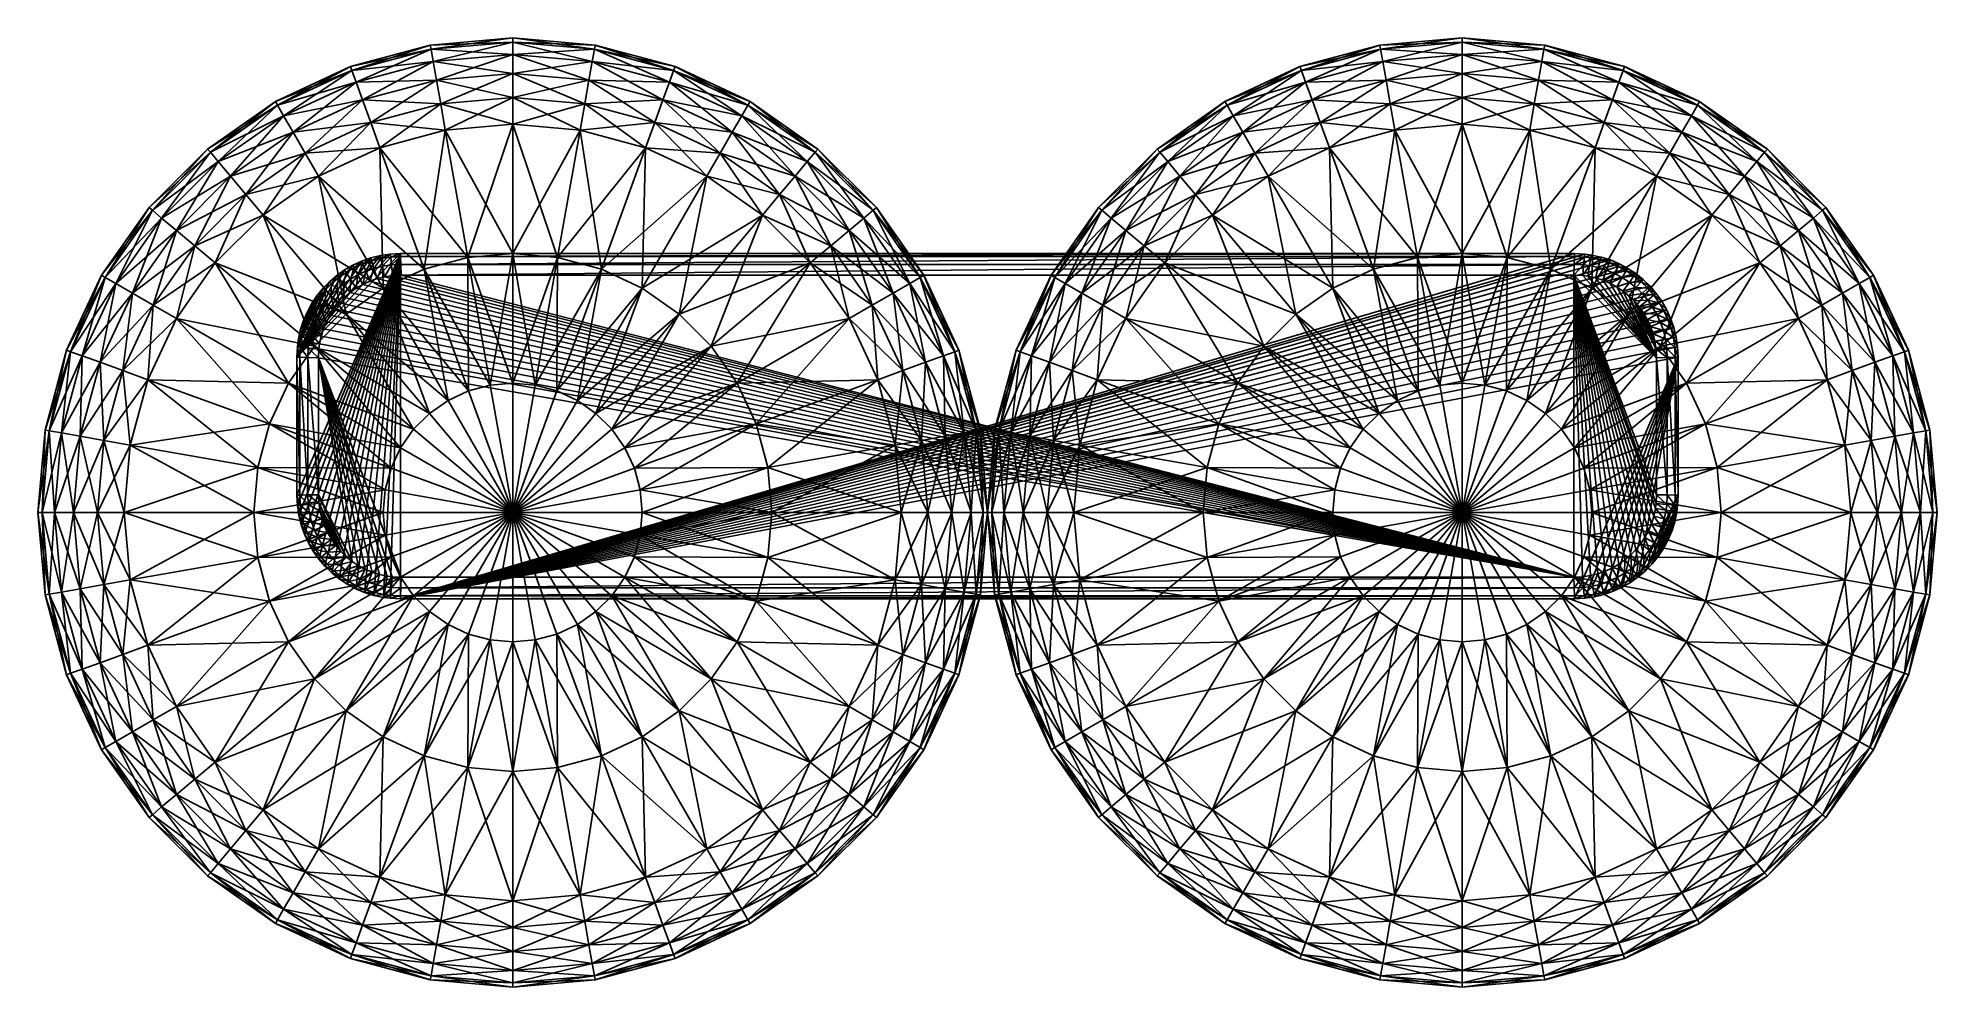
# Model space of a CAD drawing. Extents: x -70 to 70, y -35 to 35.
import ezdxf

# ---------------------------------------------------------------- set-up
doc = ezdxf.new("R2010")
doc.units = 0
doc.layers.get('0').update_dxf_attribs({"color": 146, "linetype": 'CONTINUOUS'})

msp = doc.modelspace()

# ---------------------------------------------------------------- meshes
at = {"color": 221}
mesh = msp.add_polyface(dxfattribs=at)
corners = [(-40.85, 32.07, 15.22), (-35.2, 32.56, 15.22), (-35.2, 30.78, 14.31), (-41.1, 33.46, 16.64), (-35.2, 33.98, 16.64), (-41.26, 34.36, 18.42), (-35.2, 34.89, 18.42), (-41.31, 34.67, 20.4), (-35.2, 35.2, 20.4), (-41.31, 34.67, 34.8), (-35.2, 35.2, 34.8), (-41.26, 34.36, 36.78), (-35.2, 34.89, 36.78), (-41.1, 33.46, 38.56), (-35.2, 33.98, 38.56), (-40.85, 32.07, 39.98), (-35.2, 32.56, 39.98), (-40.54, 30.31, 40.89), (-35.2, 30.78, 40.89), (-46.34, 30.6, 15.22), (-40.54, 30.31, 14.31), (-40.85, 32.07, 60.02), (-35.2, 32.56, 60.02), (-35.2, 30.78, 59.11), (-41.1, 33.46, 61.44), (-35.2, 33.98, 61.44), (-41.26, 34.36, 63.22), (-35.2, 34.89, 63.22), (-41.31, 34.67, 65.2), (-35.2, 35.2, 65.2), (-41.31, 34.67, 79.6), (-35.2, 35.2, 79.6), (-41.26, 34.36, 81.58), (-35.2, 34.89, 81.58), (-41.1, 33.46, 83.36), (-35.2, 33.98, 83.36), (-40.85, 32.07, 84.78), (-35.2, 32.56, 84.78), (-40.54, 30.31, 85.69), (-35.2, 30.78, 85.69), (-46.34, 30.6, 60.02), (-40.54, 30.31, 59.11)]
mesh.append_faces([[corners[k] for k in face] for face in [(0, 1, 2, 0), (3, 4, 1, 3), (0, 3, 1, 0), (5, 6, 4, 5), (3, 5, 4, 3), (7, 8, 6, 7), (5, 7, 6, 5), (9, 10, 8, 9), (7, 9, 8, 7), (11, 12, 10, 11), (9, 11, 10, 9), (13, 14, 12, 13), (11, 13, 12, 11), (15, 16, 14, 15), (13, 15, 14, 13), (17, 18, 16, 17), (15, 17, 16, 15), (19, 0, 20, 19), (21, 22, 23, 21), (24, 25, 22, 24), (21, 24, 22, 21), (26, 27, 25, 26), (24, 26, 25, 24), (28, 29, 27, 28), (26, 28, 27, 26), (30, 31, 29, 30), (28, 30, 29, 28), (32, 33, 31, 32), (30, 32, 31, 30), (34, 35, 33, 34), (32, 34, 33, 32), (36, 37, 35, 36), (34, 36, 35, 34), (38, 39, 37, 38), (36, 38, 37, 36), (40, 21, 41, 40)]], dxfattribs={"vtx3": -1, "color": 221})
mesh = msp.add_polyface(dxfattribs=at)
corners = [(-29.3, 33.46, 16.64), (-29.14, 34.36, 18.42), (-23.58, 31.93, 16.64), (-29.09, 34.67, 20.4), (-23.27, 32.78, 18.42), (-29.09, 34.67, 34.8), (-29.14, 34.36, 36.78), (-23.16, 33.08, 34.8), (-29.3, 33.46, 38.56), (-23.27, 32.78, 36.78), (-29.55, 32.07, 39.98), (-23.58, 31.93, 38.56), (-35.2, 33.98, 16.64), (-29.55, 32.07, 15.22), (-35.2, 32.56, 15.22), (-35.2, 34.89, 18.42), (-35.2, 35.2, 20.4), (-35.2, 35.2, 34.8), (-35.2, 34.89, 36.78), (-35.2, 33.98, 38.56), (-35.2, 32.56, 39.98), (-29.3, 33.46, 61.44), (-29.14, 34.36, 63.22), (-23.58, 31.93, 61.44), (-29.09, 34.67, 65.2), (-23.27, 32.78, 63.22), (-29.09, 34.67, 79.6), (-29.14, 34.36, 81.58), (-23.16, 33.08, 79.6), (-29.3, 33.46, 83.36), (-23.27, 32.78, 81.58), (-29.55, 32.07, 84.78), (-23.58, 31.93, 83.36), (-35.2, 33.98, 61.44), (-29.55, 32.07, 60.02), (-35.2, 32.56, 60.02), (-35.2, 34.89, 63.22), (-35.2, 35.2, 65.2), (-35.2, 35.2, 79.6), (-35.2, 34.89, 81.58), (-35.2, 33.98, 83.36), (-35.2, 32.56, 84.78)]
mesh.append_faces([[corners[k] for k in face] for face in [(0, 1, 2, 0), (1, 3, 4, 1), (5, 6, 7, 5), (6, 8, 9, 6), (8, 10, 11, 8), (12, 0, 13, 12), (14, 12, 13, 14), (15, 1, 0, 15), (12, 15, 0, 12), (16, 3, 1, 16), (15, 16, 1, 15), (17, 5, 3, 17), (16, 17, 3, 16), (18, 6, 5, 18), (17, 18, 5, 17), (19, 8, 6, 19), (18, 19, 6, 18), (19, 20, 8, 19), (21, 22, 23, 21), (22, 24, 25, 22), (26, 27, 28, 26), (27, 29, 30, 27), (29, 31, 32, 29), (33, 21, 34, 33), (35, 33, 34, 35), (36, 22, 21, 36), (33, 36, 21, 33), (37, 24, 22, 37), (36, 37, 22, 36), (38, 26, 24, 38), (37, 38, 24, 37), (39, 27, 26, 39), (38, 39, 26, 38), (40, 29, 27, 40), (39, 40, 27, 39), (40, 41, 29, 40)]], dxfattribs={"vtx3": -1, "color": 221})
mesh = msp.add_polyface(dxfattribs=at)
corners = [(29.55, 32.07, 15.22), (35.2, 32.56, 15.22), (35.2, 30.78, 14.31), (29.3, 33.46, 16.64), (35.2, 33.98, 16.64), (29.14, 34.36, 18.42), (35.2, 34.89, 18.42), (29.09, 34.67, 20.4), (35.2, 35.2, 20.4), (29.09, 34.67, 34.8), (35.2, 35.2, 34.8), (29.14, 34.36, 36.78), (35.2, 34.89, 36.78), (29.3, 33.46, 38.56), (35.2, 33.98, 38.56), (29.55, 32.07, 39.98), (35.2, 32.56, 39.98), (29.86, 30.31, 40.89), (35.2, 30.78, 40.89), (24.06, 30.6, 15.22), (29.86, 30.31, 14.31), (29.55, 32.07, 60.02), (35.2, 32.56, 60.02), (35.2, 30.78, 59.11), (29.3, 33.46, 61.44), (35.2, 33.98, 61.44), (29.14, 34.36, 63.22), (35.2, 34.89, 63.22), (29.09, 34.67, 65.2), (35.2, 35.2, 65.2), (29.09, 34.67, 79.6), (35.2, 35.2, 79.6), (29.14, 34.36, 81.58), (35.2, 34.89, 81.58), (29.3, 33.46, 83.36), (35.2, 33.98, 83.36), (29.55, 32.07, 84.78), (35.2, 32.56, 84.78), (29.86, 30.31, 85.69), (35.2, 30.78, 85.69), (24.06, 30.6, 60.02), (29.86, 30.31, 59.11)]
mesh.append_faces([[corners[k] for k in face] for face in [(0, 1, 2, 0), (3, 4, 1, 3), (0, 3, 1, 0), (5, 6, 4, 5), (3, 5, 4, 3), (7, 8, 6, 7), (5, 7, 6, 5), (9, 10, 8, 9), (7, 9, 8, 7), (11, 12, 10, 11), (9, 11, 10, 9), (13, 14, 12, 13), (11, 13, 12, 11), (15, 16, 14, 15), (13, 15, 14, 13), (17, 18, 16, 17), (15, 17, 16, 15), (19, 0, 20, 19), (21, 22, 23, 21), (24, 25, 22, 24), (21, 24, 22, 21), (26, 27, 25, 26), (24, 26, 25, 24), (28, 29, 27, 28), (26, 28, 27, 26), (30, 31, 29, 30), (28, 30, 29, 28), (32, 33, 31, 32), (30, 32, 31, 30), (34, 35, 33, 34), (32, 34, 33, 32), (36, 37, 35, 36), (34, 36, 35, 34), (38, 39, 37, 38), (36, 38, 37, 36), (40, 21, 41, 40)]], dxfattribs={"vtx3": -1, "color": 221})
mesh = msp.add_polyface(dxfattribs=at)
corners = [(41.1, 33.46, 16.64), (41.26, 34.36, 18.42), (46.82, 31.93, 16.64), (41.31, 34.67, 20.4), (47.13, 32.78, 18.42), (41.31, 34.67, 34.8), (41.26, 34.36, 36.78), (47.24, 33.08, 34.8), (41.1, 33.46, 38.56), (47.13, 32.78, 36.78), (40.85, 32.07, 39.98), (46.82, 31.93, 38.56), (35.2, 33.98, 16.64), (40.85, 32.07, 15.22), (35.2, 32.56, 15.22), (35.2, 34.89, 18.42), (35.2, 35.2, 20.4), (35.2, 35.2, 34.8), (35.2, 34.89, 36.78), (35.2, 33.98, 38.56), (35.2, 32.56, 39.98), (41.1, 33.46, 61.44), (41.26, 34.36, 63.22), (46.82, 31.93, 61.44), (41.31, 34.67, 65.2), (47.13, 32.78, 63.22), (41.31, 34.67, 79.6), (41.26, 34.36, 81.58), (47.24, 33.08, 79.6), (41.1, 33.46, 83.36), (47.13, 32.78, 81.58), (40.85, 32.07, 84.78), (46.82, 31.93, 83.36), (35.2, 33.98, 61.44), (40.85, 32.07, 60.02), (35.2, 32.56, 60.02), (35.2, 34.89, 63.22), (35.2, 35.2, 65.2), (35.2, 35.2, 79.6), (35.2, 34.89, 81.58), (35.2, 33.98, 83.36), (35.2, 32.56, 84.78)]
mesh.append_faces([[corners[k] for k in face] for face in [(0, 1, 2, 0), (1, 3, 4, 1), (5, 6, 7, 5), (6, 8, 9, 6), (8, 10, 11, 8), (12, 0, 13, 12), (14, 12, 13, 14), (15, 1, 0, 15), (12, 15, 0, 12), (16, 3, 1, 16), (15, 16, 1, 15), (17, 5, 3, 17), (16, 17, 3, 16), (18, 6, 5, 18), (17, 18, 5, 17), (19, 8, 6, 19), (18, 19, 6, 18), (19, 20, 8, 19), (21, 22, 23, 21), (22, 24, 25, 22), (26, 27, 28, 26), (27, 29, 30, 27), (29, 31, 32, 29), (33, 21, 34, 33), (35, 33, 34, 35), (36, 22, 21, 36), (33, 36, 21, 33), (37, 24, 22, 37), (36, 37, 22, 36), (38, 26, 24, 38), (37, 38, 24, 37), (39, 27, 26, 39), (38, 39, 26, 38), (40, 29, 27, 40), (39, 40, 27, 39), (40, 41, 29, 40)]], dxfattribs={"vtx3": -1, "color": 221})
mesh = msp.add_polyface(dxfattribs=at)
corners = [(-46.82, 31.93, 16.64), (-41.1, 33.46, 16.64), (-40.85, 32.07, 15.22), (-46.34, 30.6, 15.22), (-47.13, 32.78, 18.42), (-41.26, 34.36, 18.42), (-47.24, 33.08, 20.4), (-41.31, 34.67, 20.4), (-47.24, 33.08, 34.8), (-41.31, 34.67, 34.8), (-47.13, 32.78, 36.78), (-41.26, 34.36, 36.78), (-46.82, 31.93, 38.56), (-41.1, 33.46, 38.56), (-46.34, 30.6, 39.98), (-40.85, 32.07, 39.98), (-52.64, 30.21, 18.42), (-52.8, 30.48, 20.4), (-52.8, 30.48, 34.8), (-52.64, 30.21, 36.78), (-46.82, 31.93, 61.44), (-41.1, 33.46, 61.44), (-40.85, 32.07, 60.02), (-46.34, 30.6, 60.02), (-47.13, 32.78, 63.22), (-41.26, 34.36, 63.22), (-47.24, 33.08, 65.2), (-41.31, 34.67, 65.2), (-47.24, 33.08, 79.6), (-41.31, 34.67, 79.6), (-47.13, 32.78, 81.58), (-41.26, 34.36, 81.58), (-46.82, 31.93, 83.36), (-41.1, 33.46, 83.36), (-46.34, 30.6, 84.78), (-40.85, 32.07, 84.78), (-52.64, 30.21, 63.22), (-52.8, 30.48, 65.2), (-52.8, 30.48, 79.6), (-52.64, 30.21, 81.58)]
mesh.append_faces([[corners[k] for k in face] for face in [(0, 1, 2, 0), (3, 0, 2, 3), (4, 5, 1, 4), (0, 4, 1, 0), (6, 7, 5, 6), (4, 6, 5, 4), (8, 9, 7, 8), (6, 8, 7, 6), (10, 11, 9, 10), (8, 10, 9, 8), (12, 13, 11, 12), (10, 12, 11, 10), (14, 15, 13, 14), (12, 14, 13, 12), (16, 4, 0, 16), (17, 6, 4, 17), (18, 8, 6, 18), (19, 10, 8, 19), (20, 21, 22, 20), (23, 20, 22, 23), (24, 25, 21, 24), (20, 24, 21, 20), (26, 27, 25, 26), (24, 26, 25, 24), (28, 29, 27, 28), (26, 28, 27, 26), (30, 31, 29, 30), (28, 30, 29, 28), (32, 33, 31, 32), (30, 32, 31, 30), (34, 35, 33, 34), (32, 34, 33, 32), (36, 24, 20, 36), (37, 26, 24, 37), (38, 28, 26, 38), (39, 30, 28, 39)]], dxfattribs={"vtx3": -1, "color": 221})
mesh = msp.add_polyface(dxfattribs=at)
corners = [(-25.35, 27.06, 14), (-24.67, 28.92, 14.31), (-20.8, 24.94, 14), (-24.06, 30.6, 15.22), (-19.81, 26.65, 14.31), (-23.58, 31.93, 16.64), (-18.92, 28.2, 15.22), (-24.06, 30.6, 39.98), (-24.67, 28.92, 40.89), (-18.92, 28.2, 39.98), (-25.35, 27.06, 41.2), (-20.8, 24.94, 41.2), (-19.81, 26.65, 40.89), (-29.86, 30.31, 14.31), (-29.55, 32.07, 15.22), (-29.3, 33.46, 16.64), (-29.14, 34.36, 18.42), (-23.27, 32.78, 18.42), (-29.09, 34.67, 20.4), (-23.16, 33.08, 20.4), (-29.09, 34.67, 34.8), (-23.16, 33.08, 34.8), (-29.14, 34.36, 36.78), (-23.27, 32.78, 36.78), (-29.3, 33.46, 38.56), (-23.58, 31.93, 38.56), (-29.55, 32.07, 39.98), (-29.86, 30.31, 40.89), (-30.2, 28.36, 41.2), (-25.35, 27.06, 58.8), (-24.67, 28.92, 59.11), (-20.8, 24.94, 58.8), (-24.06, 30.6, 60.02), (-19.81, 26.65, 59.11), (-23.58, 31.93, 61.44), (-18.92, 28.2, 60.02), (-24.06, 30.6, 84.78), (-24.67, 28.92, 85.69), (-18.92, 28.2, 84.78), (-25.35, 27.06, 86), (-20.8, 24.94, 86), (-19.81, 26.65, 85.69), (-29.86, 30.31, 59.11), (-29.55, 32.07, 60.02), (-29.3, 33.46, 61.44), (-29.14, 34.36, 63.22), (-23.27, 32.78, 63.22), (-29.09, 34.67, 65.2), (-23.16, 33.08, 65.2), (-29.09, 34.67, 79.6), (-23.16, 33.08, 79.6), (-29.14, 34.36, 81.58), (-23.27, 32.78, 81.58), (-29.3, 33.46, 83.36), (-23.58, 31.93, 83.36), (-29.55, 32.07, 84.78), (-29.86, 30.31, 85.69), (-30.2, 28.36, 86)]
mesh.append_faces([[corners[k] for k in face] for face in [(0, 1, 2, 0), (1, 3, 4, 1), (3, 5, 6, 3), (7, 8, 9, 7), (10, 11, 12, 10), (8, 10, 12, 8), (13, 1, 0, 13), (14, 3, 1, 14), (15, 5, 3, 15), (16, 17, 5, 16), (18, 19, 17, 18), (20, 21, 19, 20), (18, 20, 19, 18), (22, 23, 21, 22), (24, 25, 23, 24), (26, 7, 25, 26), (27, 8, 7, 27), (28, 10, 8, 28), (29, 30, 31, 29), (30, 32, 33, 30), (32, 34, 35, 32), (36, 37, 38, 36), (39, 40, 41, 39), (37, 39, 41, 37), (42, 30, 29, 42), (43, 32, 30, 43), (44, 34, 32, 44), (45, 46, 34, 45), (47, 48, 46, 47), (49, 50, 48, 49), (47, 49, 48, 47), (51, 52, 50, 51), (53, 54, 52, 53), (55, 36, 54, 55), (56, 37, 36, 56), (57, 39, 37, 57)]], dxfattribs={"vtx3": -1, "color": 221})
mesh = msp.add_polyface(dxfattribs=at)
corners = [(23.58, 31.93, 16.64), (29.3, 33.46, 16.64), (29.55, 32.07, 15.22), (24.06, 30.6, 15.22), (23.27, 32.78, 18.42), (29.14, 34.36, 18.42), (23.16, 33.08, 20.4), (29.09, 34.67, 20.4), (23.16, 33.08, 34.8), (29.09, 34.67, 34.8), (23.27, 32.78, 36.78), (29.14, 34.36, 36.78), (23.58, 31.93, 38.56), (29.3, 33.46, 38.56), (24.06, 30.6, 39.98), (29.55, 32.07, 39.98), (17.76, 30.21, 18.42), (17.6, 30.48, 20.4), (17.6, 30.48, 34.8), (17.76, 30.21, 36.78), (23.58, 31.93, 61.44), (29.3, 33.46, 61.44), (29.55, 32.07, 60.02), (24.06, 30.6, 60.02), (23.27, 32.78, 63.22), (29.14, 34.36, 63.22), (23.16, 33.08, 65.2), (29.09, 34.67, 65.2), (23.16, 33.08, 79.6), (29.09, 34.67, 79.6), (23.27, 32.78, 81.58), (29.14, 34.36, 81.58), (23.58, 31.93, 83.36), (29.3, 33.46, 83.36), (24.06, 30.6, 84.78), (29.55, 32.07, 84.78), (17.76, 30.21, 63.22), (17.6, 30.48, 65.2), (17.6, 30.48, 79.6), (17.76, 30.21, 81.58)]
mesh.append_faces([[corners[k] for k in face] for face in [(0, 1, 2, 0), (3, 0, 2, 3), (4, 5, 1, 4), (0, 4, 1, 0), (6, 7, 5, 6), (4, 6, 5, 4), (8, 9, 7, 8), (6, 8, 7, 6), (10, 11, 9, 10), (8, 10, 9, 8), (12, 13, 11, 12), (10, 12, 11, 10), (14, 15, 13, 14), (12, 14, 13, 12), (16, 4, 0, 16), (17, 6, 4, 17), (18, 8, 6, 18), (19, 10, 8, 19), (20, 21, 22, 20), (23, 20, 22, 23), (24, 25, 21, 24), (20, 24, 21, 20), (26, 27, 25, 26), (24, 26, 25, 24), (28, 29, 27, 28), (26, 28, 27, 26), (30, 31, 29, 30), (28, 30, 29, 28), (32, 33, 31, 32), (30, 32, 31, 30), (34, 35, 33, 34), (32, 34, 33, 32), (36, 24, 20, 36), (37, 26, 24, 37), (38, 28, 26, 38), (39, 30, 28, 39)]], dxfattribs={"vtx3": -1, "color": 221})
mesh = msp.add_polyface(dxfattribs=at)
corners = [(45.05, 27.06, 14), (45.73, 28.92, 14.31), (49.6, 24.94, 14), (46.34, 30.6, 15.22), (50.59, 26.65, 14.31), (46.82, 31.93, 16.64), (51.48, 28.2, 15.22), (46.34, 30.6, 39.98), (45.73, 28.92, 40.89), (51.48, 28.2, 39.98), (45.05, 27.06, 41.2), (49.6, 24.94, 41.2), (50.59, 26.65, 40.89), (40.54, 30.31, 14.31), (40.85, 32.07, 15.22), (41.1, 33.46, 16.64), (41.26, 34.36, 18.42), (47.13, 32.78, 18.42), (41.31, 34.67, 20.4), (47.24, 33.08, 20.4), (41.31, 34.67, 34.8), (47.24, 33.08, 34.8), (41.26, 34.36, 36.78), (47.13, 32.78, 36.78), (41.1, 33.46, 38.56), (46.82, 31.93, 38.56), (40.85, 32.07, 39.98), (40.54, 30.31, 40.89), (40.2, 28.36, 41.2), (45.05, 27.06, 58.8), (45.73, 28.92, 59.11), (49.6, 24.94, 58.8), (46.34, 30.6, 60.02), (50.59, 26.65, 59.11), (46.82, 31.93, 61.44), (51.48, 28.2, 60.02), (46.34, 30.6, 84.78), (45.73, 28.92, 85.69), (51.48, 28.2, 84.78), (45.05, 27.06, 86), (49.6, 24.94, 86), (50.59, 26.65, 85.69), (40.54, 30.31, 59.11), (40.85, 32.07, 60.02), (41.1, 33.46, 61.44), (41.26, 34.36, 63.22), (47.13, 32.78, 63.22), (41.31, 34.67, 65.2), (47.24, 33.08, 65.2), (41.31, 34.67, 79.6), (47.24, 33.08, 79.6), (41.26, 34.36, 81.58), (47.13, 32.78, 81.58), (41.1, 33.46, 83.36), (46.82, 31.93, 83.36), (40.85, 32.07, 84.78), (40.54, 30.31, 85.69), (40.2, 28.36, 86)]
mesh.append_faces([[corners[k] for k in face] for face in [(0, 1, 2, 0), (1, 3, 4, 1), (3, 5, 6, 3), (7, 8, 9, 7), (10, 11, 12, 10), (8, 10, 12, 8), (13, 1, 0, 13), (14, 3, 1, 14), (15, 5, 3, 15), (16, 17, 5, 16), (18, 19, 17, 18), (20, 21, 19, 20), (18, 20, 19, 18), (22, 23, 21, 22), (24, 25, 23, 24), (26, 7, 25, 26), (27, 8, 7, 27), (28, 10, 8, 28), (29, 30, 31, 29), (30, 32, 33, 30), (32, 34, 35, 32), (36, 37, 38, 36), (39, 40, 41, 39), (37, 39, 41, 37), (42, 30, 29, 42), (43, 32, 30, 43), (44, 34, 32, 44), (45, 46, 34, 45), (47, 48, 46, 47), (49, 50, 48, 49), (47, 49, 48, 47), (51, 52, 50, 51), (53, 54, 52, 53), (55, 36, 54, 55), (56, 37, 36, 56), (57, 39, 37, 57)]], dxfattribs={"vtx3": -1, "color": 221})
mesh = msp.add_polyface(dxfattribs=at)
corners = [(-51.48, 28.2, 15.22), (-52.19, 29.43, 16.64), (-46.34, 30.6, 15.22), (-52.64, 30.21, 18.42), (-46.82, 31.93, 16.64), (-52.8, 30.48, 20.4), (-47.13, 32.78, 18.42), (-52.8, 30.48, 34.8), (-47.24, 33.08, 20.4), (-52.64, 30.21, 36.78), (-47.24, 33.08, 34.8), (-52.19, 29.43, 38.56), (-47.13, 32.78, 36.78), (-51.48, 28.2, 39.98), (-46.82, 31.93, 38.56), (-57.04, 26.03, 16.64), (-57.62, 26.72, 18.42), (-57.83, 26.96, 20.4), (-57.83, 26.96, 34.8), (-57.62, 26.72, 36.78), (-57.04, 26.03, 38.56), (-51.48, 28.2, 60.02), (-52.19, 29.43, 61.44), (-46.34, 30.6, 60.02), (-52.64, 30.21, 63.22), (-46.82, 31.93, 61.44), (-52.8, 30.48, 65.2), (-47.13, 32.78, 63.22), (-52.8, 30.48, 79.6), (-47.24, 33.08, 65.2), (-52.64, 30.21, 81.58), (-47.24, 33.08, 79.6), (-52.19, 29.43, 83.36), (-47.13, 32.78, 81.58), (-51.48, 28.2, 84.78), (-46.82, 31.93, 83.36), (-57.04, 26.03, 61.44), (-57.62, 26.72, 63.22), (-57.83, 26.96, 65.2), (-57.83, 26.96, 79.6), (-57.62, 26.72, 81.58), (-57.04, 26.03, 83.36)]
mesh.append_faces([[corners[k] for k in face] for face in [(0, 1, 2, 0), (1, 3, 4, 1), (3, 5, 6, 3), (5, 7, 8, 5), (7, 9, 10, 7), (9, 11, 12, 9), (11, 13, 14, 11), (15, 1, 0, 15), (16, 3, 1, 16), (15, 16, 1, 15), (17, 5, 3, 17), (16, 17, 3, 16), (18, 7, 5, 18), (17, 18, 5, 17), (19, 9, 7, 19), (18, 19, 7, 18), (20, 11, 9, 20), (19, 20, 9, 19), (21, 22, 23, 21), (22, 24, 25, 22), (24, 26, 27, 24), (26, 28, 29, 26), (28, 30, 31, 28), (30, 32, 33, 30), (32, 34, 35, 32), (36, 22, 21, 36), (37, 24, 22, 37), (36, 37, 22, 36), (38, 26, 24, 38), (37, 38, 24, 37), (39, 28, 26, 39), (38, 39, 26, 38), (40, 30, 28, 40), (39, 40, 28, 39), (41, 32, 30, 41), (40, 41, 30, 40)]], dxfattribs={"vtx3": -1, "color": 221})
mesh = msp.add_polyface(dxfattribs=at)
corners = [(-40.54, 30.31, 14.31), (-35.2, 30.78, 14.31), (-35.2, 28.8, 14), (-40.2, 28.36, 14), (-40.85, 32.07, 15.22), (-40.2, 28.36, 41.2), (-35.2, 28.8, 41.2), (-35.2, 30.78, 40.89), (-40.54, 30.31, 40.89), (-45.73, 28.92, 14.31), (-45.05, 27.06, 14), (-46.34, 30.6, 15.22), (-45.73, 28.92, 40.89), (-40.85, 32.07, 39.98), (-46.34, 30.6, 39.98), (-45.05, 27.06, 41.2), (-51.48, 28.2, 15.22), (-52.19, 29.43, 16.64), (-46.82, 31.93, 16.64), (-52.19, 29.43, 38.56), (-46.82, 31.93, 38.56), (-47.13, 32.78, 36.78), (-51.48, 28.2, 39.98), (-50.59, 26.65, 40.89), (-40.54, 30.31, 59.11), (-35.2, 30.78, 59.11), (-35.2, 28.8, 58.8), (-40.2, 28.36, 58.8), (-40.85, 32.07, 60.02), (-40.2, 28.36, 86), (-35.2, 28.8, 86), (-35.2, 30.78, 85.69), (-40.54, 30.31, 85.69), (-45.73, 28.92, 59.11), (-45.05, 27.06, 58.8), (-46.34, 30.6, 60.02), (-45.73, 28.92, 85.69), (-40.85, 32.07, 84.78), (-46.34, 30.6, 84.78), (-45.05, 27.06, 86), (-51.48, 28.2, 60.02), (-52.19, 29.43, 61.44), (-46.82, 31.93, 61.44), (-52.19, 29.43, 83.36), (-46.82, 31.93, 83.36), (-47.13, 32.78, 81.58), (-51.48, 28.2, 84.78), (-50.59, 26.65, 85.69)]
mesh.append_faces([[corners[k] for k in face] for face in [(0, 1, 2, 0), (3, 0, 2, 3), (0, 4, 1, 0), (5, 6, 7, 5), (8, 5, 7, 8), (9, 0, 3, 9), (10, 9, 3, 10), (9, 11, 0, 9), (12, 8, 13, 12), (14, 12, 13, 14), (15, 5, 8, 15), (12, 15, 8, 12), (16, 11, 9, 16), (17, 18, 11, 17), (19, 20, 21, 19), (22, 14, 20, 22), (23, 12, 14, 23), (22, 23, 14, 22), (24, 25, 26, 24), (27, 24, 26, 27), (24, 28, 25, 24), (29, 30, 31, 29), (32, 29, 31, 32), (33, 24, 27, 33), (34, 33, 27, 34), (33, 35, 24, 33), (36, 32, 37, 36), (38, 36, 37, 38), (39, 29, 32, 39), (36, 39, 32, 36), (40, 35, 33, 40), (41, 42, 35, 41), (43, 44, 45, 43), (46, 38, 44, 46), (47, 36, 38, 47), (46, 47, 38, 46)]], dxfattribs={"vtx3": -1, "color": 221})
mesh = msp.add_polyface(dxfattribs=at)
corners = [(-30.2, 28.36, 14), (-25.35, 27.06, 14), (-28.63, 18.04, 14), (-29.86, 30.31, 14.31), (-29.55, 32.07, 15.22), (-24.67, 28.92, 14.31), (-29.3, 33.46, 16.64), (-24.06, 30.6, 15.22), (-29.55, 32.07, 39.98), (-29.86, 30.31, 40.89), (-24.06, 30.6, 39.98), (-30.2, 28.36, 41.2), (-24.67, 28.92, 40.89), (-31.87, 18.91, 41.2), (-25.35, 27.06, 41.2), (-35.2, 28.8, 14), (-31.87, 18.91, 14), (-35.2, 30.78, 14.31), (-35.2, 32.56, 15.22), (-35.2, 32.56, 39.98), (-29.3, 33.46, 38.56), (-35.2, 30.78, 40.89), (-35.2, 28.8, 41.2), (-35.2, 19.2, 41.2), (-30.2, 28.36, 58.8), (-25.35, 27.06, 58.8), (-28.63, 18.04, 58.8), (-29.86, 30.31, 59.11), (-29.55, 32.07, 60.02), (-24.67, 28.92, 59.11), (-29.3, 33.46, 61.44), (-24.06, 30.6, 60.02), (-29.55, 32.07, 84.78), (-29.86, 30.31, 85.69), (-24.06, 30.6, 84.78), (-30.2, 28.36, 86), (-24.67, 28.92, 85.69), (-31.87, 18.91, 86), (-25.35, 27.06, 86), (-35.2, 28.8, 58.8), (-31.87, 18.91, 58.8), (-35.2, 30.78, 59.11), (-35.2, 32.56, 60.02), (-35.2, 32.56, 84.78), (-29.3, 33.46, 83.36), (-35.2, 30.78, 85.69), (-35.2, 28.8, 86), (-35.2, 19.2, 86)]
mesh.append_faces([[corners[k] for k in face] for face in [(0, 1, 2, 0), (0, 3, 1, 0), (3, 4, 5, 3), (4, 6, 7, 4), (8, 9, 10, 8), (9, 11, 12, 9), (11, 13, 14, 11), (15, 0, 16, 15), (17, 3, 0, 17), (15, 17, 0, 15), (18, 4, 3, 18), (17, 18, 3, 17), (19, 8, 20, 19), (21, 9, 8, 21), (19, 21, 8, 19), (22, 11, 9, 22), (21, 22, 9, 21), (22, 23, 11, 22), (24, 25, 26, 24), (24, 27, 25, 24), (27, 28, 29, 27), (28, 30, 31, 28), (32, 33, 34, 32), (33, 35, 36, 33), (35, 37, 38, 35), (39, 24, 40, 39), (41, 27, 24, 41), (39, 41, 24, 39), (42, 28, 27, 42), (41, 42, 27, 41), (43, 32, 44, 43), (45, 33, 32, 45), (43, 45, 32, 43), (46, 35, 33, 46), (45, 46, 33, 45), (46, 47, 35, 46)]], dxfattribs={"vtx3": -1, "color": 221})
mesh = msp.add_polyface(dxfattribs=at)
corners = [(-19.81, 26.65, 14.31), (-18.92, 28.2, 15.22), (-15.42, 23.58, 14.31), (-18.92, 28.2, 39.98), (-19.81, 26.65, 40.89), (-14.27, 24.94, 39.98), (-24.67, 28.92, 14.31), (-20.8, 24.94, 14), (-24.06, 30.6, 15.22), (-23.58, 31.93, 16.64), (-18.21, 29.43, 16.64), (-23.27, 32.78, 18.42), (-17.76, 30.21, 18.42), (-23.16, 33.08, 20.4), (-17.6, 30.48, 20.4), (-23.16, 33.08, 34.8), (-17.6, 30.48, 34.8), (-23.27, 32.78, 36.78), (-17.76, 30.21, 36.78), (-23.58, 31.93, 38.56), (-18.21, 29.43, 38.56), (-24.06, 30.6, 39.98), (-24.67, 28.92, 40.89), (-19.81, 26.65, 59.11), (-18.92, 28.2, 60.02), (-15.42, 23.58, 59.11), (-18.92, 28.2, 84.78), (-19.81, 26.65, 85.69), (-14.27, 24.94, 84.78), (-24.67, 28.92, 59.11), (-20.8, 24.94, 58.8), (-24.06, 30.6, 60.02), (-23.58, 31.93, 61.44), (-18.21, 29.43, 61.44), (-23.27, 32.78, 63.22), (-17.76, 30.21, 63.22), (-23.16, 33.08, 65.2), (-17.6, 30.48, 65.2), (-23.16, 33.08, 79.6), (-17.6, 30.48, 79.6), (-23.27, 32.78, 81.58), (-17.76, 30.21, 81.58), (-23.58, 31.93, 83.36), (-18.21, 29.43, 83.36), (-24.06, 30.6, 84.78), (-24.67, 28.92, 85.69)]
mesh.append_faces([[corners[k] for k in face] for face in [(0, 1, 2, 0), (3, 4, 5, 3), (6, 0, 7, 6), (8, 1, 0, 8), (9, 10, 1, 9), (11, 12, 10, 11), (9, 11, 10, 9), (13, 14, 12, 13), (11, 13, 12, 11), (15, 16, 14, 15), (13, 15, 14, 13), (17, 18, 16, 17), (15, 17, 16, 15), (19, 20, 18, 19), (17, 19, 18, 17), (21, 3, 20, 21), (19, 21, 20, 19), (22, 4, 3, 22), (23, 24, 25, 23), (26, 27, 28, 26), (29, 23, 30, 29), (31, 24, 23, 31), (32, 33, 24, 32), (34, 35, 33, 34), (32, 34, 33, 32), (36, 37, 35, 36), (34, 36, 35, 34), (38, 39, 37, 38), (36, 38, 37, 36), (40, 41, 39, 40), (38, 40, 39, 38), (42, 43, 41, 42), (40, 42, 41, 40), (44, 26, 43, 44), (42, 44, 43, 42), (45, 27, 26, 45)]], dxfattribs={"vtx3": -1, "color": 221})
mesh = msp.add_polyface(dxfattribs=at)
corners = [(18.92, 28.2, 15.22), (18.21, 29.43, 16.64), (24.06, 30.6, 15.22), (17.76, 30.21, 18.42), (23.58, 31.93, 16.64), (17.6, 30.48, 20.4), (23.27, 32.78, 18.42), (17.6, 30.48, 34.8), (23.16, 33.08, 20.4), (17.76, 30.21, 36.78), (23.16, 33.08, 34.8), (18.21, 29.43, 38.56), (23.27, 32.78, 36.78), (18.92, 28.2, 39.98), (23.58, 31.93, 38.56), (13.36, 26.03, 16.64), (12.78, 26.72, 18.42), (12.57, 26.96, 20.4), (12.57, 26.96, 34.8), (12.78, 26.72, 36.78), (13.36, 26.03, 38.56), (18.92, 28.2, 60.02), (18.21, 29.43, 61.44), (24.06, 30.6, 60.02), (17.76, 30.21, 63.22), (23.58, 31.93, 61.44), (17.6, 30.48, 65.2), (23.27, 32.78, 63.22), (17.6, 30.48, 79.6), (23.16, 33.08, 65.2), (17.76, 30.21, 81.58), (23.16, 33.08, 79.6), (18.21, 29.43, 83.36), (23.27, 32.78, 81.58), (18.92, 28.2, 84.78), (23.58, 31.93, 83.36), (13.36, 26.03, 61.44), (12.78, 26.72, 63.22), (12.57, 26.96, 65.2), (12.57, 26.96, 79.6), (12.78, 26.72, 81.58), (13.36, 26.03, 83.36)]
mesh.append_faces([[corners[k] for k in face] for face in [(0, 1, 2, 0), (1, 3, 4, 1), (3, 5, 6, 3), (5, 7, 8, 5), (7, 9, 10, 7), (9, 11, 12, 9), (11, 13, 14, 11), (15, 1, 0, 15), (16, 3, 1, 16), (15, 16, 1, 15), (17, 5, 3, 17), (16, 17, 3, 16), (18, 7, 5, 18), (17, 18, 5, 17), (19, 9, 7, 19), (18, 19, 7, 18), (20, 11, 9, 20), (19, 20, 9, 19), (21, 22, 23, 21), (22, 24, 25, 22), (24, 26, 27, 24), (26, 28, 29, 26), (28, 30, 31, 28), (30, 32, 33, 30), (32, 34, 35, 32), (36, 22, 21, 36), (37, 24, 22, 37), (36, 37, 22, 36), (38, 26, 24, 38), (37, 38, 24, 37), (39, 28, 26, 39), (38, 39, 26, 38), (40, 30, 28, 40), (39, 40, 28, 39), (41, 32, 30, 41), (40, 41, 30, 40)]], dxfattribs={"vtx3": -1, "color": 221})
mesh = msp.add_polyface(dxfattribs=at)
corners = [(29.86, 30.31, 14.31), (35.2, 30.78, 14.31), (35.2, 28.8, 14), (30.2, 28.36, 14), (29.55, 32.07, 15.22), (30.2, 28.36, 41.2), (35.2, 28.8, 41.2), (35.2, 30.78, 40.89), (29.86, 30.31, 40.89), (24.67, 28.92, 14.31), (25.35, 27.06, 14), (24.06, 30.6, 15.22), (24.67, 28.92, 40.89), (29.55, 32.07, 39.98), (24.06, 30.6, 39.98), (25.35, 27.06, 41.2), (18.92, 28.2, 15.22), (18.21, 29.43, 16.64), (23.58, 31.93, 16.64), (18.21, 29.43, 38.56), (23.58, 31.93, 38.56), (23.27, 32.78, 36.78), (18.92, 28.2, 39.98), (19.81, 26.65, 40.89), (29.86, 30.31, 59.11), (35.2, 30.78, 59.11), (35.2, 28.8, 58.8), (30.2, 28.36, 58.8), (29.55, 32.07, 60.02), (30.2, 28.36, 86), (35.2, 28.8, 86), (35.2, 30.78, 85.69), (29.86, 30.31, 85.69), (24.67, 28.92, 59.11), (25.35, 27.06, 58.8), (24.06, 30.6, 60.02), (24.67, 28.92, 85.69), (29.55, 32.07, 84.78), (24.06, 30.6, 84.78), (25.35, 27.06, 86), (18.92, 28.2, 60.02), (18.21, 29.43, 61.44), (23.58, 31.93, 61.44), (18.21, 29.43, 83.36), (23.58, 31.93, 83.36), (23.27, 32.78, 81.58), (18.92, 28.2, 84.78), (19.81, 26.65, 85.69)]
mesh.append_faces([[corners[k] for k in face] for face in [(0, 1, 2, 0), (3, 0, 2, 3), (0, 4, 1, 0), (5, 6, 7, 5), (8, 5, 7, 8), (9, 0, 3, 9), (10, 9, 3, 10), (9, 11, 0, 9), (12, 8, 13, 12), (14, 12, 13, 14), (15, 5, 8, 15), (12, 15, 8, 12), (16, 11, 9, 16), (17, 18, 11, 17), (19, 20, 21, 19), (22, 14, 20, 22), (23, 12, 14, 23), (22, 23, 14, 22), (24, 25, 26, 24), (27, 24, 26, 27), (24, 28, 25, 24), (29, 30, 31, 29), (32, 29, 31, 32), (33, 24, 27, 33), (34, 33, 27, 34), (33, 35, 24, 33), (36, 32, 37, 36), (38, 36, 37, 38), (39, 29, 32, 39), (36, 39, 32, 36), (40, 35, 33, 40), (41, 42, 35, 41), (43, 44, 45, 43), (46, 38, 44, 46), (47, 36, 38, 47), (46, 47, 38, 46)]], dxfattribs={"vtx3": -1, "color": 221})
mesh = msp.add_polyface(dxfattribs=at)
corners = [(40.2, 28.36, 14), (45.05, 27.06, 14), (41.77, 18.04, 14), (40.54, 30.31, 14.31), (40.85, 32.07, 15.22), (45.73, 28.92, 14.31), (41.1, 33.46, 16.64), (46.34, 30.6, 15.22), (40.85, 32.07, 39.98), (40.54, 30.31, 40.89), (46.34, 30.6, 39.98), (40.2, 28.36, 41.2), (45.73, 28.92, 40.89), (38.53, 18.91, 41.2), (45.05, 27.06, 41.2), (35.2, 28.8, 14), (38.53, 18.91, 14), (35.2, 30.78, 14.31), (35.2, 32.56, 15.22), (35.2, 32.56, 39.98), (41.1, 33.46, 38.56), (35.2, 30.78, 40.89), (35.2, 28.8, 41.2), (35.2, 19.2, 41.2), (40.2, 28.36, 58.8), (45.05, 27.06, 58.8), (41.77, 18.04, 58.8), (40.54, 30.31, 59.11), (40.85, 32.07, 60.02), (45.73, 28.92, 59.11), (41.1, 33.46, 61.44), (46.34, 30.6, 60.02), (40.85, 32.07, 84.78), (40.54, 30.31, 85.69), (46.34, 30.6, 84.78), (40.2, 28.36, 86), (45.73, 28.92, 85.69), (38.53, 18.91, 86), (45.05, 27.06, 86), (35.2, 28.8, 58.8), (38.53, 18.91, 58.8), (35.2, 30.78, 59.11), (35.2, 32.56, 60.02), (35.2, 32.56, 84.78), (41.1, 33.46, 83.36), (35.2, 30.78, 85.69), (35.2, 28.8, 86), (35.2, 19.2, 86)]
mesh.append_faces([[corners[k] for k in face] for face in [(0, 1, 2, 0), (0, 3, 1, 0), (3, 4, 5, 3), (4, 6, 7, 4), (8, 9, 10, 8), (9, 11, 12, 9), (11, 13, 14, 11), (15, 0, 16, 15), (17, 3, 0, 17), (15, 17, 0, 15), (18, 4, 3, 18), (17, 18, 3, 17), (19, 8, 20, 19), (21, 9, 8, 21), (19, 21, 8, 19), (22, 11, 9, 22), (21, 22, 9, 21), (22, 23, 11, 22), (24, 25, 26, 24), (24, 27, 25, 24), (27, 28, 29, 27), (28, 30, 31, 28), (32, 33, 34, 32), (33, 35, 36, 33), (35, 37, 38, 35), (39, 24, 40, 39), (41, 27, 24, 41), (39, 41, 24, 39), (42, 28, 27, 42), (41, 42, 27, 41), (43, 32, 44, 43), (45, 33, 32, 45), (43, 45, 32, 43), (46, 35, 33, 46), (45, 46, 33, 45), (46, 47, 35, 46)]], dxfattribs={"vtx3": -1, "color": 221})
mesh = msp.add_polyface(dxfattribs=at)
corners = [(50.59, 26.65, 14.31), (51.48, 28.2, 15.22), (54.98, 23.58, 14.31), (51.48, 28.2, 39.98), (50.59, 26.65, 40.89), (56.13, 24.94, 39.98), (45.73, 28.92, 14.31), (49.6, 24.94, 14), (46.34, 30.6, 15.22), (46.82, 31.93, 16.64), (52.19, 29.43, 16.64), (47.13, 32.78, 18.42), (52.64, 30.21, 18.42), (47.24, 33.08, 20.4), (52.8, 30.48, 20.4), (47.24, 33.08, 34.8), (52.8, 30.48, 34.8), (47.13, 32.78, 36.78), (52.64, 30.21, 36.78), (46.82, 31.93, 38.56), (52.19, 29.43, 38.56), (46.34, 30.6, 39.98), (45.73, 28.92, 40.89), (50.59, 26.65, 59.11), (51.48, 28.2, 60.02), (54.98, 23.58, 59.11), (51.48, 28.2, 84.78), (50.59, 26.65, 85.69), (56.13, 24.94, 84.78), (45.73, 28.92, 59.11), (49.6, 24.94, 58.8), (46.34, 30.6, 60.02), (46.82, 31.93, 61.44), (52.19, 29.43, 61.44), (47.13, 32.78, 63.22), (52.64, 30.21, 63.22), (47.24, 33.08, 65.2), (52.8, 30.48, 65.2), (47.24, 33.08, 79.6), (52.8, 30.48, 79.6), (47.13, 32.78, 81.58), (52.64, 30.21, 81.58), (46.82, 31.93, 83.36), (52.19, 29.43, 83.36), (46.34, 30.6, 84.78), (45.73, 28.92, 85.69)]
mesh.append_faces([[corners[k] for k in face] for face in [(0, 1, 2, 0), (3, 4, 5, 3), (6, 0, 7, 6), (8, 1, 0, 8), (9, 10, 1, 9), (11, 12, 10, 11), (9, 11, 10, 9), (13, 14, 12, 13), (11, 13, 12, 11), (15, 16, 14, 15), (13, 15, 14, 13), (17, 18, 16, 17), (15, 17, 16, 15), (19, 20, 18, 19), (17, 19, 18, 17), (21, 3, 20, 21), (19, 21, 20, 19), (22, 4, 3, 22), (23, 24, 25, 23), (26, 27, 28, 26), (29, 23, 30, 29), (31, 24, 23, 31), (32, 33, 24, 32), (34, 35, 33, 34), (32, 34, 33, 32), (36, 37, 35, 36), (34, 36, 35, 34), (38, 39, 37, 38), (36, 38, 37, 36), (40, 41, 39, 40), (38, 40, 39, 38), (42, 43, 41, 42), (40, 42, 41, 40), (44, 26, 43, 44), (42, 44, 43, 42), (45, 27, 26, 45)]], dxfattribs={"vtx3": -1, "color": 221})
mesh = msp.add_polyface(dxfattribs=at)
corners = [(-12.78, 26.72, 18.42), (-12.57, 26.96, 20.4), (-8.48, 22.42, 18.42), (-12.57, 26.96, 34.8), (-8.24, 22.63, 20.4), (-12.78, 26.72, 36.78), (-8.24, 22.63, 34.8), (-18.92, 28.2, 15.22), (-14.27, 24.94, 15.22), (-15.42, 23.58, 14.31), (-18.21, 29.43, 16.64), (-13.36, 26.03, 16.64), (-17.76, 30.21, 18.42), (-17.6, 30.48, 20.4), (-17.6, 30.48, 34.8), (-17.76, 30.21, 36.78), (-18.21, 29.43, 38.56), (-13.36, 26.03, 38.56), (-18.92, 28.2, 39.98), (-14.27, 24.94, 39.98), (-12.78, 26.72, 63.22), (-12.57, 26.96, 65.2), (-8.48, 22.42, 63.22), (-12.57, 26.96, 79.6), (-8.24, 22.63, 65.2), (-12.78, 26.72, 81.58), (-8.24, 22.63, 79.6), (-18.92, 28.2, 60.02), (-14.27, 24.94, 60.02), (-15.42, 23.58, 59.11), (-18.21, 29.43, 61.44), (-13.36, 26.03, 61.44), (-17.76, 30.21, 63.22), (-17.6, 30.48, 65.2), (-17.6, 30.48, 79.6), (-17.76, 30.21, 81.58), (-18.21, 29.43, 83.36), (-13.36, 26.03, 83.36), (-18.92, 28.2, 84.78), (-14.27, 24.94, 84.78)]
mesh.append_faces([[corners[k] for k in face] for face in [(0, 1, 2, 0), (1, 3, 4, 1), (3, 5, 6, 3), (7, 8, 9, 7), (10, 11, 8, 10), (7, 10, 8, 7), (12, 0, 11, 12), (10, 12, 11, 10), (13, 1, 0, 13), (12, 13, 0, 12), (14, 3, 1, 14), (13, 14, 1, 13), (15, 5, 3, 15), (14, 15, 3, 14), (16, 17, 5, 16), (15, 16, 5, 15), (18, 19, 17, 18), (16, 18, 17, 16), (20, 21, 22, 20), (21, 23, 24, 21), (23, 25, 26, 23), (27, 28, 29, 27), (30, 31, 28, 30), (27, 30, 28, 27), (32, 20, 31, 32), (30, 32, 31, 30), (33, 21, 20, 33), (32, 33, 20, 32), (34, 23, 21, 34), (33, 34, 21, 33), (35, 25, 23, 35), (34, 35, 23, 34), (36, 37, 25, 36), (35, 36, 25, 35), (38, 39, 37, 38), (36, 38, 37, 36)]], dxfattribs={"vtx3": -1, "color": 221})
mesh = msp.add_polyface(dxfattribs=at)
corners = [(57.62, 26.72, 18.42), (57.83, 26.96, 20.4), (61.92, 22.42, 18.42), (57.83, 26.96, 34.8), (62.16, 22.63, 20.4), (57.62, 26.72, 36.78), (62.16, 22.63, 34.8), (51.48, 28.2, 15.22), (56.13, 24.94, 15.22), (54.98, 23.58, 14.31), (52.19, 29.43, 16.64), (57.04, 26.03, 16.64), (52.64, 30.21, 18.42), (52.8, 30.48, 20.4), (52.8, 30.48, 34.8), (52.64, 30.21, 36.78), (52.19, 29.43, 38.56), (57.04, 26.03, 38.56), (51.48, 28.2, 39.98), (56.13, 24.94, 39.98), (57.62, 26.72, 63.22), (57.83, 26.96, 65.2), (61.92, 22.42, 63.22), (57.83, 26.96, 79.6), (62.16, 22.63, 65.2), (57.62, 26.72, 81.58), (62.16, 22.63, 79.6), (51.48, 28.2, 60.02), (56.13, 24.94, 60.02), (54.98, 23.58, 59.11), (52.19, 29.43, 61.44), (57.04, 26.03, 61.44), (52.64, 30.21, 63.22), (52.8, 30.48, 65.2), (52.8, 30.48, 79.6), (52.64, 30.21, 81.58), (52.19, 29.43, 83.36), (57.04, 26.03, 83.36), (51.48, 28.2, 84.78), (56.13, 24.94, 84.78)]
mesh.append_faces([[corners[k] for k in face] for face in [(0, 1, 2, 0), (1, 3, 4, 1), (3, 5, 6, 3), (7, 8, 9, 7), (10, 11, 8, 10), (7, 10, 8, 7), (12, 0, 11, 12), (10, 12, 11, 10), (13, 1, 0, 13), (12, 13, 0, 12), (14, 3, 1, 14), (13, 14, 1, 13), (15, 5, 3, 15), (14, 15, 3, 14), (16, 17, 5, 16), (15, 16, 5, 15), (18, 19, 17, 18), (16, 18, 17, 16), (20, 21, 22, 20), (21, 23, 24, 21), (23, 25, 26, 23), (27, 28, 29, 27), (30, 31, 28, 30), (27, 30, 28, 27), (32, 20, 31, 32), (30, 32, 31, 30), (33, 21, 20, 33), (32, 33, 20, 32), (34, 23, 21, 34), (33, 34, 21, 33), (35, 25, 23, 35), (34, 35, 23, 34), (36, 37, 25, 36), (35, 36, 25, 35), (38, 39, 37, 38), (36, 38, 37, 36)]], dxfattribs={"vtx3": -1, "color": 221})
mesh = msp.add_polyface(dxfattribs=at)
corners = [(-53.71, 22.06, 14), (-49.6, 24.94, 14), (-44.8, 16.63, 14), (-54.98, 23.58, 14.31), (-50.59, 26.65, 14.31), (-56.13, 24.94, 15.22), (-51.48, 28.2, 15.22), (-57.04, 26.03, 16.64), (-56.13, 24.94, 39.98), (-51.48, 28.2, 39.98), (-52.19, 29.43, 38.56), (-57.04, 26.03, 38.56), (-54.98, 23.58, 40.89), (-50.59, 26.65, 40.89), (-53.71, 22.06, 41.2), (-49.6, 24.94, 41.2), (-47.54, 14.71, 41.2), (-57.26, 18.51, 14), (-47.54, 14.71, 14), (-58.78, 19.78, 14.31), (-57.26, 18.51, 41.2), (-49.91, 12.34, 41.2), (-53.71, 22.06, 58.8), (-49.6, 24.94, 58.8), (-44.8, 16.63, 58.8), (-54.98, 23.58, 59.11), (-50.59, 26.65, 59.11), (-56.13, 24.94, 60.02), (-51.48, 28.2, 60.02), (-57.04, 26.03, 61.44), (-56.13, 24.94, 84.78), (-51.48, 28.2, 84.78), (-52.19, 29.43, 83.36), (-57.04, 26.03, 83.36), (-54.98, 23.58, 85.69), (-50.59, 26.65, 85.69), (-53.71, 22.06, 86), (-49.6, 24.94, 86), (-47.54, 14.71, 86), (-57.26, 18.51, 58.8), (-47.54, 14.71, 58.8), (-58.78, 19.78, 59.11), (-57.26, 18.51, 86), (-49.91, 12.34, 86)]
mesh.append_faces([[corners[k] for k in face] for face in [(0, 1, 2, 0), (3, 4, 1, 3), (0, 3, 1, 0), (5, 6, 4, 5), (3, 5, 4, 3), (5, 7, 6, 5), (8, 9, 10, 8), (11, 8, 10, 11), (12, 13, 9, 12), (8, 12, 9, 8), (14, 15, 13, 14), (12, 14, 13, 12), (14, 16, 15, 14), (17, 0, 18, 17), (19, 3, 0, 19), (17, 19, 0, 17), (20, 14, 12, 20), (20, 21, 14, 20), (22, 23, 24, 22), (25, 26, 23, 25), (22, 25, 23, 22), (27, 28, 26, 27), (25, 27, 26, 25), (27, 29, 28, 27), (30, 31, 32, 30), (33, 30, 32, 33), (34, 35, 31, 34), (30, 34, 31, 30), (36, 37, 35, 36), (34, 36, 35, 34), (36, 38, 37, 36), (39, 22, 40, 39), (41, 25, 22, 41), (39, 41, 22, 39), (42, 36, 34, 42), (42, 43, 36, 42)]], dxfattribs={"vtx3": -1, "color": 221})
mesh = msp.add_polyface(dxfattribs=at)
corners = [(-40.2, 28.36, 14), (-35.2, 28.8, 14), (-35.2, 19.2, 14), (-38.53, 18.91, 14), (-38.53, 18.91, 41.2), (-35.2, 19.2, 41.2), (-35.2, 28.8, 41.2), (-40.2, 28.36, 41.2), (-45.05, 27.06, 14), (-41.77, 18.04, 14), (-41.77, 18.04, 41.2), (-45.05, 27.06, 41.2), (-49.6, 24.94, 14), (-44.8, 16.63, 14), (-50.59, 26.65, 14.31), (-45.73, 28.92, 14.31), (-51.48, 28.2, 15.22), (-49.6, 24.94, 41.2), (-45.73, 28.92, 40.89), (-50.59, 26.65, 40.89), (-44.8, 16.63, 41.2), (-47.54, 14.71, 41.2), (-40.2, 28.36, 58.8), (-35.2, 28.8, 58.8), (-35.2, 19.2, 58.8), (-38.53, 18.91, 58.8), (-38.53, 18.91, 86), (-35.2, 19.2, 86), (-35.2, 28.8, 86), (-40.2, 28.36, 86), (-45.05, 27.06, 58.8), (-41.77, 18.04, 58.8), (-41.77, 18.04, 86), (-45.05, 27.06, 86), (-49.6, 24.94, 58.8), (-44.8, 16.63, 58.8), (-50.59, 26.65, 59.11), (-45.73, 28.92, 59.11), (-51.48, 28.2, 60.02), (-49.6, 24.94, 86), (-45.73, 28.92, 85.69), (-50.59, 26.65, 85.69), (-44.8, 16.63, 86), (-47.54, 14.71, 86)]
mesh.append_faces([[corners[k] for k in face] for face in [(0, 1, 2, 0), (3, 0, 2, 3), (4, 5, 6, 4), (7, 4, 6, 7), (8, 0, 3, 8), (9, 8, 3, 9), (10, 4, 7, 10), (11, 10, 7, 11), (12, 8, 9, 12), (13, 12, 9, 13), (14, 15, 8, 14), (12, 14, 8, 12), (14, 16, 15, 14), (17, 11, 18, 17), (19, 17, 18, 19), (20, 10, 11, 20), (17, 20, 11, 17), (21, 20, 17, 21), (22, 23, 24, 22), (25, 22, 24, 25), (26, 27, 28, 26), (29, 26, 28, 29), (30, 22, 25, 30), (31, 30, 25, 31), (32, 26, 29, 32), (33, 32, 29, 33), (34, 30, 31, 34), (35, 34, 31, 35), (36, 37, 30, 36), (34, 36, 30, 34), (36, 38, 37, 36), (39, 33, 40, 39), (41, 39, 40, 41), (42, 32, 33, 42), (39, 42, 33, 39), (43, 42, 39, 43)]], dxfattribs={"vtx3": -1, "color": 221})
mesh = msp.add_polyface(dxfattribs=at)
corners = [(-30.4, 8.31, 14), (-25.6, 16.63, 14), (-29.03, 7.35, 14), (-28.63, 18.04, 14), (-31.92, 9.02, 14), (-25.35, 27.06, 14), (-31.92, 9.02, 41.2), (-30.4, 8.31, 41.2), (-25.6, 16.63, 41.2), (-28.63, 18.04, 41.2), (-31.87, 18.91, 14), (-33.53, 9.45, 14), (-30.2, 28.36, 14), (-31.87, 18.91, 41.2), (-25.35, 27.06, 41.2), (-33.53, 9.45, 41.2), (-35.2, 19.2, 14), (-35.2, 9.6, 14), (-35.2, 28.8, 14), (-35.2, 19.2, 41.2), (-30.2, 28.36, 41.2), (-35.2, 9.6, 41.2), (-30.4, 8.31, 58.8), (-25.6, 16.63, 58.8), (-29.03, 7.35, 58.8), (-28.63, 18.04, 58.8), (-31.92, 9.02, 58.8), (-25.35, 27.06, 58.8), (-31.92, 9.02, 86), (-30.4, 8.31, 86), (-25.6, 16.63, 86), (-28.63, 18.04, 86), (-31.87, 18.91, 58.8), (-33.53, 9.45, 58.8), (-30.2, 28.36, 58.8), (-31.87, 18.91, 86), (-25.35, 27.06, 86), (-33.53, 9.45, 86), (-35.2, 19.2, 58.8), (-35.2, 9.6, 58.8), (-35.2, 28.8, 58.8), (-35.2, 19.2, 86), (-30.2, 28.36, 86), (-35.2, 9.6, 86)]
mesh.append_faces([[corners[k] for k in face] for face in [(0, 1, 2, 0), (3, 1, 0, 3), (4, 3, 0, 4), (3, 5, 1, 3), (6, 7, 8, 6), (9, 6, 8, 9), (10, 3, 4, 10), (11, 10, 4, 11), (10, 12, 3, 10), (13, 9, 14, 13), (15, 6, 9, 15), (13, 15, 9, 13), (16, 10, 11, 16), (17, 16, 11, 17), (16, 18, 10, 16), (19, 13, 20, 19), (21, 15, 13, 21), (19, 21, 13, 19), (22, 23, 24, 22), (25, 23, 22, 25), (26, 25, 22, 26), (25, 27, 23, 25), (28, 29, 30, 28), (31, 28, 30, 31), (32, 25, 26, 32), (33, 32, 26, 33), (32, 34, 25, 32), (35, 31, 36, 35), (37, 28, 31, 37), (35, 37, 31, 35), (38, 32, 33, 38), (39, 38, 33, 39), (38, 40, 32, 38), (41, 35, 42, 41), (43, 37, 35, 43), (41, 43, 35, 41)]], dxfattribs={"vtx3": -1, "color": 221})
mesh = msp.add_polyface(dxfattribs=at)
corners = [(16.69, 22.06, 14), (20.8, 24.94, 14), (25.6, 16.63, 14), (15.42, 23.58, 14.31), (19.81, 26.65, 14.31), (14.27, 24.94, 15.22), (18.92, 28.2, 15.22), (13.36, 26.03, 16.64), (14.27, 24.94, 39.98), (18.92, 28.2, 39.98), (18.21, 29.43, 38.56), (13.36, 26.03, 38.56), (15.42, 23.58, 40.89), (19.81, 26.65, 40.89), (16.69, 22.06, 41.2), (20.8, 24.94, 41.2), (22.86, 14.71, 41.2), (13.14, 18.51, 14), (22.86, 14.71, 14), (11.62, 19.78, 14.31), (13.14, 18.51, 41.2), (20.49, 12.34, 41.2), (16.69, 22.06, 58.8), (20.8, 24.94, 58.8), (25.6, 16.63, 58.8), (15.42, 23.58, 59.11), (19.81, 26.65, 59.11), (14.27, 24.94, 60.02), (18.92, 28.2, 60.02), (13.36, 26.03, 61.44), (14.27, 24.94, 84.78), (18.92, 28.2, 84.78), (18.21, 29.43, 83.36), (13.36, 26.03, 83.36), (15.42, 23.58, 85.69), (19.81, 26.65, 85.69), (16.69, 22.06, 86), (20.8, 24.94, 86), (22.86, 14.71, 86), (13.14, 18.51, 58.8), (22.86, 14.71, 58.8), (11.62, 19.78, 59.11), (13.14, 18.51, 86), (20.49, 12.34, 86)]
mesh.append_faces([[corners[k] for k in face] for face in [(0, 1, 2, 0), (3, 4, 1, 3), (0, 3, 1, 0), (5, 6, 4, 5), (3, 5, 4, 3), (5, 7, 6, 5), (8, 9, 10, 8), (11, 8, 10, 11), (12, 13, 9, 12), (8, 12, 9, 8), (14, 15, 13, 14), (12, 14, 13, 12), (14, 16, 15, 14), (17, 0, 18, 17), (19, 3, 0, 19), (17, 19, 0, 17), (20, 14, 12, 20), (20, 21, 14, 20), (22, 23, 24, 22), (25, 26, 23, 25), (22, 25, 23, 22), (27, 28, 26, 27), (25, 27, 26, 25), (27, 29, 28, 27), (30, 31, 32, 30), (33, 30, 32, 33), (34, 35, 31, 34), (30, 34, 31, 30), (36, 37, 35, 36), (34, 36, 35, 34), (36, 38, 37, 36), (39, 22, 40, 39), (41, 25, 22, 41), (39, 41, 22, 39), (42, 36, 34, 42), (42, 43, 36, 42)]], dxfattribs={"vtx3": -1, "color": 221})
mesh = msp.add_polyface(dxfattribs=at)
corners = [(30.2, 28.36, 14), (35.2, 28.8, 14), (35.2, 19.2, 14), (31.87, 18.91, 14), (31.87, 18.91, 41.2), (35.2, 19.2, 41.2), (35.2, 28.8, 41.2), (30.2, 28.36, 41.2), (25.35, 27.06, 14), (28.63, 18.04, 14), (28.63, 18.04, 41.2), (25.35, 27.06, 41.2), (20.8, 24.94, 14), (25.6, 16.63, 14), (19.81, 26.65, 14.31), (24.67, 28.92, 14.31), (18.92, 28.2, 15.22), (20.8, 24.94, 41.2), (24.67, 28.92, 40.89), (19.81, 26.65, 40.89), (25.6, 16.63, 41.2), (22.86, 14.71, 41.2), (30.2, 28.36, 58.8), (35.2, 28.8, 58.8), (35.2, 19.2, 58.8), (31.87, 18.91, 58.8), (31.87, 18.91, 86), (35.2, 19.2, 86), (35.2, 28.8, 86), (30.2, 28.36, 86), (25.35, 27.06, 58.8), (28.63, 18.04, 58.8), (28.63, 18.04, 86), (25.35, 27.06, 86), (20.8, 24.94, 58.8), (25.6, 16.63, 58.8), (19.81, 26.65, 59.11), (24.67, 28.92, 59.11), (18.92, 28.2, 60.02), (20.8, 24.94, 86), (24.67, 28.92, 85.69), (19.81, 26.65, 85.69), (25.6, 16.63, 86), (22.86, 14.71, 86)]
mesh.append_faces([[corners[k] for k in face] for face in [(0, 1, 2, 0), (3, 0, 2, 3), (4, 5, 6, 4), (7, 4, 6, 7), (8, 0, 3, 8), (9, 8, 3, 9), (10, 4, 7, 10), (11, 10, 7, 11), (12, 8, 9, 12), (13, 12, 9, 13), (14, 15, 8, 14), (12, 14, 8, 12), (14, 16, 15, 14), (17, 11, 18, 17), (19, 17, 18, 19), (20, 10, 11, 20), (17, 20, 11, 17), (21, 20, 17, 21), (22, 23, 24, 22), (25, 22, 24, 25), (26, 27, 28, 26), (29, 26, 28, 29), (30, 22, 25, 30), (31, 30, 25, 31), (32, 26, 29, 32), (33, 32, 29, 33), (34, 30, 31, 34), (35, 34, 31, 35), (36, 37, 30, 36), (34, 36, 30, 34), (36, 38, 37, 36), (39, 33, 40, 39), (41, 39, 40, 41), (42, 32, 33, 42), (39, 42, 33, 39), (43, 42, 39, 43)]], dxfattribs={"vtx3": -1, "color": 221})
mesh = msp.add_polyface(dxfattribs=at)
corners = [(40, 8.31, 14), (44.8, 16.63, 14), (41.37, 7.35, 14), (41.77, 18.04, 14), (38.48, 9.02, 14), (45.05, 27.06, 14), (38.48, 9.02, 41.2), (40, 8.31, 41.2), (44.8, 16.63, 41.2), (41.77, 18.04, 41.2), (38.53, 18.91, 14), (36.87, 9.45, 14), (40.2, 28.36, 14), (38.53, 18.91, 41.2), (45.05, 27.06, 41.2), (36.87, 9.45, 41.2), (35.2, 19.2, 14), (35.2, 9.6, 14), (35.2, 28.8, 14), (35.2, 19.2, 41.2), (40.2, 28.36, 41.2), (35.2, 9.6, 41.2), (40, 8.31, 58.8), (44.8, 16.63, 58.8), (41.37, 7.35, 58.8), (41.77, 18.04, 58.8), (38.48, 9.02, 58.8), (45.05, 27.06, 58.8), (38.48, 9.02, 86), (40, 8.31, 86), (44.8, 16.63, 86), (41.77, 18.04, 86), (38.53, 18.91, 58.8), (36.87, 9.45, 58.8), (40.2, 28.36, 58.8), (38.53, 18.91, 86), (45.05, 27.06, 86), (36.87, 9.45, 86), (35.2, 19.2, 58.8), (35.2, 9.6, 58.8), (35.2, 28.8, 58.8), (35.2, 19.2, 86), (40.2, 28.36, 86), (35.2, 9.6, 86)]
mesh.append_faces([[corners[k] for k in face] for face in [(0, 1, 2, 0), (3, 1, 0, 3), (4, 3, 0, 4), (3, 5, 1, 3), (6, 7, 8, 6), (9, 6, 8, 9), (10, 3, 4, 10), (11, 10, 4, 11), (10, 12, 3, 10), (13, 9, 14, 13), (15, 6, 9, 15), (13, 15, 9, 13), (16, 10, 11, 16), (17, 16, 11, 17), (16, 18, 10, 16), (19, 13, 20, 19), (21, 15, 13, 21), (19, 21, 13, 19), (22, 23, 24, 22), (25, 23, 22, 25), (26, 25, 22, 26), (25, 27, 23, 25), (28, 29, 30, 28), (31, 28, 30, 31), (32, 25, 26, 32), (33, 32, 26, 33), (32, 34, 25, 32), (35, 31, 36, 35), (37, 28, 31, 37), (35, 37, 31, 35), (38, 32, 33, 38), (39, 38, 33, 39), (38, 40, 32, 38), (41, 35, 42, 41), (43, 37, 35, 43), (41, 43, 35, 41)]], dxfattribs={"vtx3": -1, "color": 221})
mesh = msp.add_polyface(dxfattribs=at)
corners = [(-61.92, 22.42, 18.42), (-62.16, 22.63, 20.4), (-57.62, 26.72, 18.42), (-62.16, 22.63, 34.8), (-57.83, 26.96, 20.4), (-61.92, 22.42, 36.78), (-57.83, 26.96, 34.8), (-63.4, 16.28, 15.22), (-60.14, 20.93, 15.22), (-58.78, 19.78, 14.31), (-64.63, 16.99, 16.64), (-61.23, 21.84, 16.64), (-65.41, 17.44, 18.42), (-65.68, 17.6, 20.4), (-65.68, 17.6, 34.8), (-65.41, 17.44, 36.78), (-64.63, 16.99, 38.56), (-61.23, 21.84, 38.56), (-63.4, 16.28, 39.98), (-60.14, 20.93, 39.98), (-61.92, 22.42, 63.22), (-62.16, 22.63, 65.2), (-57.62, 26.72, 63.22), (-62.16, 22.63, 79.6), (-57.83, 26.96, 65.2), (-61.92, 22.42, 81.58), (-57.83, 26.96, 79.6), (-63.4, 16.28, 60.02), (-60.14, 20.93, 60.02), (-58.78, 19.78, 59.11), (-64.63, 16.99, 61.44), (-61.23, 21.84, 61.44), (-65.41, 17.44, 63.22), (-65.68, 17.6, 65.2), (-65.68, 17.6, 79.6), (-65.41, 17.44, 81.58), (-64.63, 16.99, 83.36), (-61.23, 21.84, 83.36), (-63.4, 16.28, 84.78), (-60.14, 20.93, 84.78)]
mesh.append_faces([[corners[k] for k in face] for face in [(0, 1, 2, 0), (1, 3, 4, 1), (3, 5, 6, 3), (7, 8, 9, 7), (10, 11, 8, 10), (7, 10, 8, 7), (12, 0, 11, 12), (10, 12, 11, 10), (13, 1, 0, 13), (12, 13, 0, 12), (14, 3, 1, 14), (13, 14, 1, 13), (15, 5, 3, 15), (14, 15, 3, 14), (16, 17, 5, 16), (15, 16, 5, 15), (18, 19, 17, 18), (16, 18, 17, 16), (20, 21, 22, 20), (21, 23, 24, 21), (23, 25, 26, 23), (27, 28, 29, 27), (30, 31, 28, 30), (27, 30, 28, 27), (32, 20, 31, 32), (30, 32, 31, 30), (33, 21, 20, 33), (32, 33, 20, 32), (34, 23, 21, 34), (33, 34, 21, 33), (35, 25, 23, 35), (34, 35, 23, 34), (36, 37, 25, 36), (35, 36, 25, 35), (38, 39, 37, 38), (36, 38, 37, 36)]], dxfattribs={"vtx3": -1, "color": 221})
mesh = msp.add_polyface(dxfattribs=at)
corners = [(-60.14, 20.93, 15.22), (-56.13, 24.94, 15.22), (-54.98, 23.58, 14.31), (-58.78, 19.78, 14.31), (-61.23, 21.84, 16.64), (-57.04, 26.03, 16.64), (-61.92, 22.42, 18.42), (-57.62, 26.72, 18.42), (-62.16, 22.63, 20.4), (-57.83, 26.96, 20.4), (-62.16, 22.63, 34.8), (-57.83, 26.96, 34.8), (-61.92, 22.42, 36.78), (-57.62, 26.72, 36.78), (-61.23, 21.84, 38.56), (-57.04, 26.03, 38.56), (-60.14, 20.93, 39.98), (-56.13, 24.94, 39.98), (-58.78, 19.78, 40.89), (-54.98, 23.58, 40.89), (-57.26, 18.51, 41.2), (-61.85, 15.39, 14.31), (-57.26, 18.51, 14), (-61.85, 15.39, 40.89), (-60.14, 20.93, 60.02), (-56.13, 24.94, 60.02), (-54.98, 23.58, 59.11), (-58.78, 19.78, 59.11), (-61.23, 21.84, 61.44), (-57.04, 26.03, 61.44), (-61.92, 22.42, 63.22), (-57.62, 26.72, 63.22), (-62.16, 22.63, 65.2), (-57.83, 26.96, 65.2), (-62.16, 22.63, 79.6), (-57.83, 26.96, 79.6), (-61.92, 22.42, 81.58), (-57.62, 26.72, 81.58), (-61.23, 21.84, 83.36), (-57.04, 26.03, 83.36), (-60.14, 20.93, 84.78), (-56.13, 24.94, 84.78), (-58.78, 19.78, 85.69), (-54.98, 23.58, 85.69), (-57.26, 18.51, 86), (-61.85, 15.39, 59.11), (-57.26, 18.51, 58.8), (-61.85, 15.39, 85.69)]
mesh.append_faces([[corners[k] for k in face] for face in [(0, 1, 2, 0), (3, 0, 2, 3), (4, 5, 1, 4), (0, 4, 1, 0), (6, 7, 5, 6), (4, 6, 5, 4), (8, 9, 7, 8), (10, 11, 9, 10), (12, 13, 11, 12), (14, 15, 13, 14), (12, 14, 13, 12), (16, 17, 15, 16), (14, 16, 15, 14), (18, 19, 17, 18), (16, 18, 17, 16), (18, 20, 19, 18), (21, 3, 22, 21), (23, 18, 16, 23), (24, 25, 26, 24), (27, 24, 26, 27), (28, 29, 25, 28), (24, 28, 25, 24), (30, 31, 29, 30), (28, 30, 29, 28), (32, 33, 31, 32), (34, 35, 33, 34), (36, 37, 35, 36), (38, 39, 37, 38), (36, 38, 37, 36), (40, 41, 39, 40), (38, 40, 39, 38), (42, 43, 41, 42), (40, 42, 41, 40), (42, 44, 43, 42), (45, 27, 46, 45), (47, 42, 40, 47)]], dxfattribs={"vtx3": -1, "color": 221})
mesh = msp.add_polyface(dxfattribs=at)
corners = [(-20.49, 12.34, 14), (-13.14, 18.51, 14), (-18.57, 9.6, 14), (-20.49, 12.34, 41.2), (-27.85, 6.17, 41.2), (-18.57, 9.6, 41.2), (-22.86, 14.71, 14), (-27.85, 6.17, 14), (-16.69, 22.06, 14), (-22.86, 14.71, 41.2), (-13.14, 18.51, 41.2), (-29.03, 7.35, 41.2), (-25.6, 16.63, 14), (-29.03, 7.35, 14), (-20.8, 24.94, 14), (-19.81, 26.65, 14.31), (-20.8, 24.94, 41.2), (-16.69, 22.06, 41.2), (-15.42, 23.58, 40.89), (-19.81, 26.65, 40.89), (-25.6, 16.63, 41.2), (-30.4, 8.31, 41.2), (-25.35, 27.06, 14), (-28.63, 18.04, 41.2), (-25.35, 27.06, 41.2), (-20.49, 12.34, 58.8), (-13.14, 18.51, 58.8), (-18.57, 9.6, 58.8), (-20.49, 12.34, 86), (-27.85, 6.17, 86), (-18.57, 9.6, 86), (-22.86, 14.71, 58.8), (-27.85, 6.17, 58.8), (-16.69, 22.06, 58.8), (-22.86, 14.71, 86), (-13.14, 18.51, 86), (-29.03, 7.35, 86), (-25.6, 16.63, 58.8), (-29.03, 7.35, 58.8), (-20.8, 24.94, 58.8), (-19.81, 26.65, 59.11), (-20.8, 24.94, 86), (-16.69, 22.06, 86), (-15.42, 23.58, 85.69), (-19.81, 26.65, 85.69), (-25.6, 16.63, 86), (-30.4, 8.31, 86), (-25.35, 27.06, 58.8), (-28.63, 18.04, 86), (-25.35, 27.06, 86)]
mesh.append_faces([[corners[k] for k in face] for face in [(0, 1, 2, 0), (3, 4, 5, 3), (6, 0, 7, 6), (6, 8, 0, 6), (9, 3, 10, 9), (9, 11, 3, 9), (12, 6, 13, 12), (14, 8, 6, 14), (12, 14, 6, 12), (14, 15, 8, 14), (16, 17, 18, 16), (19, 16, 18, 19), (20, 9, 17, 20), (16, 20, 17, 16), (20, 21, 9, 20), (22, 14, 12, 22), (23, 20, 16, 23), (24, 23, 16, 24), (25, 26, 27, 25), (28, 29, 30, 28), (31, 25, 32, 31), (31, 33, 25, 31), (34, 28, 35, 34), (34, 36, 28, 34), (37, 31, 38, 37), (39, 33, 31, 39), (37, 39, 31, 37), (39, 40, 33, 39), (41, 42, 43, 41), (44, 41, 43, 44), (45, 34, 42, 45), (41, 45, 42, 41), (45, 46, 34, 45), (47, 39, 37, 47), (48, 45, 41, 48), (49, 48, 41, 49)]], dxfattribs={"vtx3": -1, "color": 221})
mesh = msp.add_polyface(dxfattribs=at)
corners = [(-14.27, 24.94, 15.22), (-10.26, 20.93, 15.22), (-11.62, 19.78, 14.31), (-15.42, 23.58, 14.31), (-13.36, 26.03, 16.64), (-9.17, 21.84, 16.64), (-12.78, 26.72, 18.42), (-8.48, 22.42, 18.42), (-12.57, 26.96, 20.4), (-8.24, 22.63, 20.4), (-12.57, 26.96, 34.8), (-8.24, 22.63, 34.8), (-12.78, 26.72, 36.78), (-8.48, 22.42, 36.78), (-13.36, 26.03, 38.56), (-9.17, 21.84, 38.56), (-14.27, 24.94, 39.98), (-10.26, 20.93, 39.98), (-15.42, 23.58, 40.89), (-11.62, 19.78, 40.89), (-16.69, 22.06, 41.2), (-19.81, 26.65, 14.31), (-16.69, 22.06, 14), (-19.81, 26.65, 40.89), (-14.27, 24.94, 60.02), (-10.26, 20.93, 60.02), (-11.62, 19.78, 59.11), (-15.42, 23.58, 59.11), (-13.36, 26.03, 61.44), (-9.17, 21.84, 61.44), (-12.78, 26.72, 63.22), (-8.48, 22.42, 63.22), (-12.57, 26.96, 65.2), (-8.24, 22.63, 65.2), (-12.57, 26.96, 79.6), (-8.24, 22.63, 79.6), (-12.78, 26.72, 81.58), (-8.48, 22.42, 81.58), (-13.36, 26.03, 83.36), (-9.17, 21.84, 83.36), (-14.27, 24.94, 84.78), (-10.26, 20.93, 84.78), (-15.42, 23.58, 85.69), (-11.62, 19.78, 85.69), (-16.69, 22.06, 86), (-19.81, 26.65, 59.11), (-16.69, 22.06, 58.8), (-19.81, 26.65, 85.69)]
mesh.append_faces([[corners[k] for k in face] for face in [(0, 1, 2, 0), (3, 0, 2, 3), (4, 5, 1, 4), (0, 4, 1, 0), (6, 7, 5, 6), (4, 6, 5, 4), (8, 9, 7, 8), (10, 11, 9, 10), (12, 13, 11, 12), (14, 15, 13, 14), (12, 14, 13, 12), (16, 17, 15, 16), (14, 16, 15, 14), (18, 19, 17, 18), (16, 18, 17, 16), (18, 20, 19, 18), (21, 3, 22, 21), (23, 18, 16, 23), (24, 25, 26, 24), (27, 24, 26, 27), (28, 29, 25, 28), (24, 28, 25, 24), (30, 31, 29, 30), (28, 30, 29, 28), (32, 33, 31, 32), (34, 35, 33, 34), (36, 37, 35, 36), (38, 39, 37, 38), (36, 38, 37, 36), (40, 41, 39, 40), (38, 40, 39, 38), (42, 43, 41, 42), (40, 42, 41, 40), (42, 44, 43, 42), (45, 27, 46, 45), (47, 42, 40, 47)]], dxfattribs={"vtx3": -1, "color": 221})
mesh = msp.add_polyface(dxfattribs=at)
corners = [(8.48, 22.42, 18.42), (8.24, 22.63, 20.4), (12.78, 26.72, 18.42), (8.24, 22.63, 34.8), (12.57, 26.96, 20.4), (8.48, 22.42, 36.78), (12.57, 26.96, 34.8), (7, 16.28, 15.22), (10.26, 20.93, 15.22), (11.62, 19.78, 14.31), (5.77, 16.99, 16.64), (9.17, 21.84, 16.64), (4.99, 17.44, 18.42), (4.72, 17.6, 20.4), (4.72, 17.6, 34.8), (4.99, 17.44, 36.78), (5.77, 16.99, 38.56), (9.17, 21.84, 38.56), (7, 16.28, 39.98), (10.26, 20.93, 39.98), (8.48, 22.42, 63.22), (8.24, 22.63, 65.2), (12.78, 26.72, 63.22), (8.24, 22.63, 79.6), (12.57, 26.96, 65.2), (8.48, 22.42, 81.58), (12.57, 26.96, 79.6), (7, 16.28, 60.02), (10.26, 20.93, 60.02), (11.62, 19.78, 59.11), (5.77, 16.99, 61.44), (9.17, 21.84, 61.44), (4.99, 17.44, 63.22), (4.72, 17.6, 65.2), (4.72, 17.6, 79.6), (4.99, 17.44, 81.58), (5.77, 16.99, 83.36), (9.17, 21.84, 83.36), (7, 16.28, 84.78), (10.26, 20.93, 84.78)]
mesh.append_faces([[corners[k] for k in face] for face in [(0, 1, 2, 0), (1, 3, 4, 1), (3, 5, 6, 3), (7, 8, 9, 7), (10, 11, 8, 10), (7, 10, 8, 7), (12, 0, 11, 12), (10, 12, 11, 10), (13, 1, 0, 13), (12, 13, 0, 12), (14, 3, 1, 14), (13, 14, 1, 13), (15, 5, 3, 15), (14, 15, 3, 14), (16, 17, 5, 16), (15, 16, 5, 15), (18, 19, 17, 18), (16, 18, 17, 16), (20, 21, 22, 20), (21, 23, 24, 21), (23, 25, 26, 23), (27, 28, 29, 27), (30, 31, 28, 30), (27, 30, 28, 27), (32, 20, 31, 32), (30, 32, 31, 30), (33, 21, 20, 33), (32, 33, 20, 32), (34, 23, 21, 34), (33, 34, 21, 33), (35, 25, 23, 35), (34, 35, 23, 34), (36, 37, 25, 36), (35, 36, 25, 35), (38, 39, 37, 38), (36, 38, 37, 36)]], dxfattribs={"vtx3": -1, "color": 221})
mesh = msp.add_polyface(dxfattribs=at)
corners = [(10.26, 20.93, 15.22), (14.27, 24.94, 15.22), (15.42, 23.58, 14.31), (11.62, 19.78, 14.31), (9.17, 21.84, 16.64), (13.36, 26.03, 16.64), (8.48, 22.42, 18.42), (12.78, 26.72, 18.42), (8.24, 22.63, 20.4), (12.57, 26.96, 20.4), (8.24, 22.63, 34.8), (12.57, 26.96, 34.8), (8.48, 22.42, 36.78), (12.78, 26.72, 36.78), (9.17, 21.84, 38.56), (13.36, 26.03, 38.56), (10.26, 20.93, 39.98), (14.27, 24.94, 39.98), (11.62, 19.78, 40.89), (15.42, 23.58, 40.89), (13.14, 18.51, 41.2), (8.55, 15.39, 14.31), (13.14, 18.51, 14), (8.55, 15.39, 40.89), (10.26, 20.93, 60.02), (14.27, 24.94, 60.02), (15.42, 23.58, 59.11), (11.62, 19.78, 59.11), (9.17, 21.84, 61.44), (13.36, 26.03, 61.44), (8.48, 22.42, 63.22), (12.78, 26.72, 63.22), (8.24, 22.63, 65.2), (12.57, 26.96, 65.2), (8.24, 22.63, 79.6), (12.57, 26.96, 79.6), (8.48, 22.42, 81.58), (12.78, 26.72, 81.58), (9.17, 21.84, 83.36), (13.36, 26.03, 83.36), (10.26, 20.93, 84.78), (14.27, 24.94, 84.78), (11.62, 19.78, 85.69), (15.42, 23.58, 85.69), (13.14, 18.51, 86), (8.55, 15.39, 59.11), (13.14, 18.51, 58.8), (8.55, 15.39, 85.69)]
mesh.append_faces([[corners[k] for k in face] for face in [(0, 1, 2, 0), (3, 0, 2, 3), (4, 5, 1, 4), (0, 4, 1, 0), (6, 7, 5, 6), (4, 6, 5, 4), (8, 9, 7, 8), (10, 11, 9, 10), (12, 13, 11, 12), (14, 15, 13, 14), (12, 14, 13, 12), (16, 17, 15, 16), (14, 16, 15, 14), (18, 19, 17, 18), (16, 18, 17, 16), (18, 20, 19, 18), (21, 3, 22, 21), (23, 18, 16, 23), (24, 25, 26, 24), (27, 24, 26, 27), (28, 29, 25, 28), (24, 28, 25, 24), (30, 31, 29, 30), (28, 30, 29, 28), (32, 33, 31, 32), (34, 35, 33, 34), (36, 37, 35, 36), (38, 39, 37, 38), (36, 38, 37, 36), (40, 41, 39, 40), (38, 40, 39, 38), (42, 43, 41, 42), (40, 42, 41, 40), (42, 44, 43, 42), (45, 27, 46, 45), (47, 42, 40, 47)]], dxfattribs={"vtx3": -1, "color": 221})
mesh = msp.add_polyface(dxfattribs=at)
corners = [(49.91, 12.34, 14), (57.26, 18.51, 14), (51.83, 9.6, 14), (49.91, 12.34, 41.2), (42.55, 6.17, 41.2), (51.83, 9.6, 41.2), (47.54, 14.71, 14), (42.55, 6.17, 14), (53.71, 22.06, 14), (47.54, 14.71, 41.2), (57.26, 18.51, 41.2), (41.37, 7.35, 41.2), (44.8, 16.63, 14), (41.37, 7.35, 14), (49.6, 24.94, 14), (50.59, 26.65, 14.31), (49.6, 24.94, 41.2), (53.71, 22.06, 41.2), (54.98, 23.58, 40.89), (50.59, 26.65, 40.89), (44.8, 16.63, 41.2), (40, 8.31, 41.2), (45.05, 27.06, 14), (41.77, 18.04, 41.2), (45.05, 27.06, 41.2), (49.91, 12.34, 58.8), (57.26, 18.51, 58.8), (51.83, 9.6, 58.8), (49.91, 12.34, 86), (42.55, 6.17, 86), (51.83, 9.6, 86), (47.54, 14.71, 58.8), (42.55, 6.17, 58.8), (53.71, 22.06, 58.8), (47.54, 14.71, 86), (57.26, 18.51, 86), (41.37, 7.35, 86), (44.8, 16.63, 58.8), (41.37, 7.35, 58.8), (49.6, 24.94, 58.8), (50.59, 26.65, 59.11), (49.6, 24.94, 86), (53.71, 22.06, 86), (54.98, 23.58, 85.69), (50.59, 26.65, 85.69), (44.8, 16.63, 86), (40, 8.31, 86), (45.05, 27.06, 58.8), (41.77, 18.04, 86), (45.05, 27.06, 86)]
mesh.append_faces([[corners[k] for k in face] for face in [(0, 1, 2, 0), (3, 4, 5, 3), (6, 0, 7, 6), (6, 8, 0, 6), (9, 3, 10, 9), (9, 11, 3, 9), (12, 6, 13, 12), (14, 8, 6, 14), (12, 14, 6, 12), (14, 15, 8, 14), (16, 17, 18, 16), (19, 16, 18, 19), (20, 9, 17, 20), (16, 20, 17, 16), (20, 21, 9, 20), (22, 14, 12, 22), (23, 20, 16, 23), (24, 23, 16, 24), (25, 26, 27, 25), (28, 29, 30, 28), (31, 25, 32, 31), (31, 33, 25, 31), (34, 28, 35, 34), (34, 36, 28, 34), (37, 31, 38, 37), (39, 33, 31, 39), (37, 39, 31, 37), (39, 40, 33, 39), (41, 42, 43, 41), (44, 41, 43, 44), (45, 34, 42, 45), (41, 45, 42, 41), (45, 46, 34, 45), (47, 39, 37, 47), (48, 45, 41, 48), (49, 48, 41, 49)]], dxfattribs={"vtx3": -1, "color": 221})
mesh = msp.add_polyface(dxfattribs=at)
corners = [(56.13, 24.94, 15.22), (60.14, 20.93, 15.22), (58.78, 19.78, 14.31), (54.98, 23.58, 14.31), (57.04, 26.03, 16.64), (61.23, 21.84, 16.64), (57.62, 26.72, 18.42), (61.92, 22.42, 18.42), (57.83, 26.96, 20.4), (62.16, 22.63, 20.4), (57.83, 26.96, 34.8), (62.16, 22.63, 34.8), (57.62, 26.72, 36.78), (61.92, 22.42, 36.78), (57.04, 26.03, 38.56), (61.23, 21.84, 38.56), (56.13, 24.94, 39.98), (60.14, 20.93, 39.98), (54.98, 23.58, 40.89), (58.78, 19.78, 40.89), (53.71, 22.06, 41.2), (50.59, 26.65, 14.31), (53.71, 22.06, 14), (50.59, 26.65, 40.89), (56.13, 24.94, 60.02), (60.14, 20.93, 60.02), (58.78, 19.78, 59.11), (54.98, 23.58, 59.11), (57.04, 26.03, 61.44), (61.23, 21.84, 61.44), (57.62, 26.72, 63.22), (61.92, 22.42, 63.22), (57.83, 26.96, 65.2), (62.16, 22.63, 65.2), (57.83, 26.96, 79.6), (62.16, 22.63, 79.6), (57.62, 26.72, 81.58), (61.92, 22.42, 81.58), (57.04, 26.03, 83.36), (61.23, 21.84, 83.36), (56.13, 24.94, 84.78), (60.14, 20.93, 84.78), (54.98, 23.58, 85.69), (58.78, 19.78, 85.69), (53.71, 22.06, 86), (50.59, 26.65, 59.11), (53.71, 22.06, 58.8), (50.59, 26.65, 85.69)]
mesh.append_faces([[corners[k] for k in face] for face in [(0, 1, 2, 0), (3, 0, 2, 3), (4, 5, 1, 4), (0, 4, 1, 0), (6, 7, 5, 6), (4, 6, 5, 4), (8, 9, 7, 8), (10, 11, 9, 10), (12, 13, 11, 12), (14, 15, 13, 14), (12, 14, 13, 12), (16, 17, 15, 16), (14, 16, 15, 14), (18, 19, 17, 18), (16, 18, 17, 16), (18, 20, 19, 18), (21, 3, 22, 21), (23, 18, 16, 23), (24, 25, 26, 24), (27, 24, 26, 27), (28, 29, 25, 28), (24, 28, 25, 24), (30, 31, 29, 30), (28, 30, 29, 28), (32, 33, 31, 32), (34, 35, 33, 34), (36, 37, 35, 36), (38, 39, 37, 38), (36, 38, 37, 36), (40, 41, 39, 40), (38, 40, 39, 38), (42, 43, 41, 42), (40, 42, 41, 40), (42, 44, 43, 42), (45, 27, 46, 45), (47, 42, 40, 47)]], dxfattribs={"vtx3": -1, "color": 221})
mesh = msp.add_polyface(dxfattribs=at)
corners = [(-13.14, 18.51, 14), (-10.26, 14.4, 14), (-18.57, 9.6, 14), (-11.62, 19.78, 14.31), (-8.55, 15.39, 14.31), (-10.26, 20.93, 15.22), (-7, 16.28, 15.22), (-9.17, 21.84, 16.64), (-10.26, 20.93, 39.98), (-7, 16.28, 39.98), (-5.77, 16.99, 38.56), (-9.17, 21.84, 38.56), (-11.62, 19.78, 40.89), (-8.55, 15.39, 40.89), (-13.14, 18.51, 41.2), (-10.26, 14.4, 41.2), (-20.49, 12.34, 41.2), (-16.69, 22.06, 14), (-20.49, 12.34, 14), (-15.42, 23.58, 14.31), (-16.69, 22.06, 41.2), (-22.86, 14.71, 41.2), (-13.14, 18.51, 58.8), (-10.26, 14.4, 58.8), (-18.57, 9.6, 58.8), (-11.62, 19.78, 59.11), (-8.55, 15.39, 59.11), (-10.26, 20.93, 60.02), (-7, 16.28, 60.02), (-9.17, 21.84, 61.44), (-10.26, 20.93, 84.78), (-7, 16.28, 84.78), (-5.77, 16.99, 83.36), (-9.17, 21.84, 83.36), (-11.62, 19.78, 85.69), (-8.55, 15.39, 85.69), (-13.14, 18.51, 86), (-10.26, 14.4, 86), (-20.49, 12.34, 86), (-16.69, 22.06, 58.8), (-20.49, 12.34, 58.8), (-15.42, 23.58, 59.11), (-16.69, 22.06, 86), (-22.86, 14.71, 86)]
mesh.append_faces([[corners[k] for k in face] for face in [(0, 1, 2, 0), (3, 4, 1, 3), (0, 3, 1, 0), (5, 6, 4, 5), (3, 5, 4, 3), (5, 7, 6, 5), (8, 9, 10, 8), (11, 8, 10, 11), (12, 13, 9, 12), (8, 12, 9, 8), (14, 15, 13, 14), (12, 14, 13, 12), (14, 16, 15, 14), (17, 0, 18, 17), (19, 3, 0, 19), (17, 19, 0, 17), (20, 14, 12, 20), (20, 21, 14, 20), (22, 23, 24, 22), (25, 26, 23, 25), (22, 25, 23, 22), (27, 28, 26, 27), (25, 27, 26, 25), (27, 29, 28, 27), (30, 31, 32, 30), (33, 30, 32, 33), (34, 35, 31, 34), (30, 34, 31, 30), (36, 37, 35, 36), (34, 36, 35, 34), (36, 38, 37, 36), (39, 22, 40, 39), (41, 25, 22, 41), (39, 41, 22, 39), (42, 36, 34, 42), (42, 43, 36, 42)]], dxfattribs={"vtx3": -1, "color": 221})
mesh = msp.add_polyface(dxfattribs=at)
corners = [(-7, 16.28, 15.22), (-5.77, 16.99, 16.64), (-4.6, 11.14, 15.22), (-4.99, 17.44, 18.42), (-3.27, 11.62, 16.64), (-4.72, 17.6, 20.4), (-2.42, 11.93, 18.42), (-4.72, 17.6, 34.8), (-2.12, 12.04, 20.4), (-4.99, 17.44, 36.78), (-2.12, 12.04, 34.8), (-5.77, 16.99, 38.56), (-2.42, 11.93, 36.78), (-7, 16.28, 39.98), (-3.27, 11.62, 38.56), (-9.17, 21.84, 16.64), (-8.48, 22.42, 18.42), (-8.24, 22.63, 20.4), (-8.24, 22.63, 34.8), (-8.48, 22.42, 36.78), (-9.17, 21.84, 38.56), (-7, 16.28, 60.02), (-5.77, 16.99, 61.44), (-4.6, 11.14, 60.02), (-4.99, 17.44, 63.22), (-3.27, 11.62, 61.44), (-4.72, 17.6, 65.2), (-2.42, 11.93, 63.22), (-4.72, 17.6, 79.6), (-2.12, 12.04, 65.2), (-4.99, 17.44, 81.58), (-2.12, 12.04, 79.6), (-5.77, 16.99, 83.36), (-2.42, 11.93, 81.58), (-7, 16.28, 84.78), (-3.27, 11.62, 83.36), (-9.17, 21.84, 61.44), (-8.48, 22.42, 63.22), (-8.24, 22.63, 65.2), (-8.24, 22.63, 79.6), (-8.48, 22.42, 81.58), (-9.17, 21.84, 83.36)]
mesh.append_faces([[corners[k] for k in face] for face in [(0, 1, 2, 0), (1, 3, 4, 1), (3, 5, 6, 3), (5, 7, 8, 5), (7, 9, 10, 7), (9, 11, 12, 9), (11, 13, 14, 11), (15, 1, 0, 15), (16, 3, 1, 16), (15, 16, 1, 15), (17, 5, 3, 17), (16, 17, 3, 16), (18, 7, 5, 18), (17, 18, 5, 17), (19, 9, 7, 19), (18, 19, 7, 18), (20, 11, 9, 20), (19, 20, 9, 19), (21, 22, 23, 21), (22, 24, 25, 22), (24, 26, 27, 24), (26, 28, 29, 26), (28, 30, 31, 28), (30, 32, 33, 30), (32, 34, 35, 32), (36, 22, 21, 36), (37, 24, 22, 37), (36, 37, 22, 36), (38, 26, 24, 38), (37, 38, 24, 37), (39, 28, 26, 39), (38, 39, 26, 38), (40, 30, 28, 40), (39, 40, 28, 39), (41, 32, 30, 41), (40, 41, 30, 40)]], dxfattribs={"vtx3": -1, "color": 221})
mesh = msp.add_polyface(dxfattribs=at)
corners = [(57.26, 18.51, 14), (60.14, 14.4, 14), (51.83, 9.6, 14), (58.78, 19.78, 14.31), (61.85, 15.39, 14.31), (60.14, 20.93, 15.22), (63.4, 16.28, 15.22), (61.23, 21.84, 16.64), (60.14, 20.93, 39.98), (63.4, 16.28, 39.98), (64.63, 16.99, 38.56), (61.23, 21.84, 38.56), (58.78, 19.78, 40.89), (61.85, 15.39, 40.89), (57.26, 18.51, 41.2), (60.14, 14.4, 41.2), (49.91, 12.34, 41.2), (53.71, 22.06, 14), (49.91, 12.34, 14), (54.98, 23.58, 14.31), (53.71, 22.06, 41.2), (47.54, 14.71, 41.2), (57.26, 18.51, 58.8), (60.14, 14.4, 58.8), (51.83, 9.6, 58.8), (58.78, 19.78, 59.11), (61.85, 15.39, 59.11), (60.14, 20.93, 60.02), (63.4, 16.28, 60.02), (61.23, 21.84, 61.44), (60.14, 20.93, 84.78), (63.4, 16.28, 84.78), (64.63, 16.99, 83.36), (61.23, 21.84, 83.36), (58.78, 19.78, 85.69), (61.85, 15.39, 85.69), (57.26, 18.51, 86), (60.14, 14.4, 86), (49.91, 12.34, 86), (53.71, 22.06, 58.8), (49.91, 12.34, 58.8), (54.98, 23.58, 59.11), (53.71, 22.06, 86), (47.54, 14.71, 86)]
mesh.append_faces([[corners[k] for k in face] for face in [(0, 1, 2, 0), (3, 4, 1, 3), (0, 3, 1, 0), (5, 6, 4, 5), (3, 5, 4, 3), (5, 7, 6, 5), (8, 9, 10, 8), (11, 8, 10, 11), (12, 13, 9, 12), (8, 12, 9, 8), (14, 15, 13, 14), (12, 14, 13, 12), (14, 16, 15, 14), (17, 0, 18, 17), (19, 3, 0, 19), (17, 19, 0, 17), (20, 14, 12, 20), (20, 21, 14, 20), (22, 23, 24, 22), (25, 26, 23, 25), (22, 25, 23, 22), (27, 28, 26, 27), (25, 27, 26, 25), (27, 29, 28, 27), (30, 31, 32, 30), (33, 30, 32, 33), (34, 35, 31, 34), (30, 34, 31, 30), (36, 37, 35, 36), (34, 36, 35, 34), (36, 38, 37, 36), (39, 22, 40, 39), (41, 25, 22, 41), (39, 41, 22, 39), (42, 36, 34, 42), (42, 43, 36, 42)]], dxfattribs={"vtx3": -1, "color": 221})
mesh = msp.add_polyface(dxfattribs=at)
corners = [(63.4, 16.28, 15.22), (64.63, 16.99, 16.64), (65.8, 11.14, 15.22), (65.41, 17.44, 18.42), (67.13, 11.62, 16.64), (65.68, 17.6, 20.4), (67.98, 11.93, 18.42), (65.68, 17.6, 34.8), (68.28, 12.04, 20.4), (65.41, 17.44, 36.78), (68.28, 12.04, 34.8), (64.63, 16.99, 38.56), (67.98, 11.93, 36.78), (63.4, 16.28, 39.98), (67.13, 11.62, 38.56), (61.23, 21.84, 16.64), (61.92, 22.42, 18.42), (62.16, 22.63, 20.4), (62.16, 22.63, 34.8), (61.92, 22.42, 36.78), (61.23, 21.84, 38.56), (63.4, 16.28, 60.02), (64.63, 16.99, 61.44), (65.8, 11.14, 60.02), (65.41, 17.44, 63.22), (67.13, 11.62, 61.44), (65.68, 17.6, 65.2), (67.98, 11.93, 63.22), (65.68, 17.6, 79.6), (68.28, 12.04, 65.2), (65.41, 17.44, 81.58), (68.28, 12.04, 79.6), (64.63, 16.99, 83.36), (67.98, 11.93, 81.58), (63.4, 16.28, 84.78), (67.13, 11.62, 83.36), (61.23, 21.84, 61.44), (61.92, 22.42, 63.22), (62.16, 22.63, 65.2), (62.16, 22.63, 79.6), (61.92, 22.42, 81.58), (61.23, 21.84, 83.36)]
mesh.append_faces([[corners[k] for k in face] for face in [(0, 1, 2, 0), (1, 3, 4, 1), (3, 5, 6, 3), (5, 7, 8, 5), (7, 9, 10, 7), (9, 11, 12, 9), (11, 13, 14, 11), (15, 1, 0, 15), (16, 3, 1, 16), (15, 16, 1, 15), (17, 5, 3, 17), (16, 17, 3, 16), (18, 7, 5, 18), (17, 18, 5, 17), (19, 9, 7, 19), (18, 19, 7, 18), (20, 11, 9, 20), (19, 20, 9, 19), (21, 22, 23, 21), (22, 24, 25, 22), (24, 26, 27, 24), (26, 28, 29, 26), (28, 30, 31, 28), (30, 32, 33, 30), (32, 34, 35, 32), (36, 22, 21, 36), (37, 24, 22, 37), (36, 37, 22, 36), (38, 26, 24, 38), (37, 38, 24, 37), (39, 28, 26, 39), (38, 39, 26, 38), (40, 30, 28, 40), (39, 40, 28, 39), (41, 32, 30, 41), (40, 41, 30, 40)]], dxfattribs={"vtx3": -1, "color": 221})
mesh = msp.add_polyface(dxfattribs=at)
corners = [(-47.54, 14.71, 14), (-53.71, 22.06, 14), (-44.8, 16.63, 14), (-47.54, 14.71, 41.2), (-41.37, 7.35, 41.2), (-44.8, 16.63, 41.2), (-49.91, 12.34, 14), (-41.37, 7.35, 14), (-57.26, 18.51, 14), (-49.91, 12.34, 41.2), (-53.71, 22.06, 41.2), (-42.55, 6.17, 41.2), (-51.83, 9.6, 14), (-42.55, 6.17, 14), (-60.14, 14.4, 14), (-61.85, 15.39, 14.31), (-60.14, 14.4, 41.2), (-57.26, 18.51, 41.2), (-58.78, 19.78, 40.89), (-61.85, 15.39, 40.89), (-51.83, 9.6, 41.2), (-43.51, 4.8, 41.2), (-62.26, 9.85, 14), (-53.24, 6.57, 41.2), (-62.26, 9.85, 41.2), (-47.54, 14.71, 58.8), (-53.71, 22.06, 58.8), (-44.8, 16.63, 58.8), (-47.54, 14.71, 86), (-41.37, 7.35, 86), (-44.8, 16.63, 86), (-49.91, 12.34, 58.8), (-41.37, 7.35, 58.8), (-57.26, 18.51, 58.8), (-49.91, 12.34, 86), (-53.71, 22.06, 86), (-42.55, 6.17, 86), (-51.83, 9.6, 58.8), (-42.55, 6.17, 58.8), (-60.14, 14.4, 58.8), (-61.85, 15.39, 59.11), (-60.14, 14.4, 86), (-57.26, 18.51, 86), (-58.78, 19.78, 85.69), (-61.85, 15.39, 85.69), (-51.83, 9.6, 86), (-43.51, 4.8, 86), (-62.26, 9.85, 58.8), (-53.24, 6.57, 86), (-62.26, 9.85, 86)]
mesh.append_faces([[corners[k] for k in face] for face in [(0, 1, 2, 0), (3, 4, 5, 3), (6, 0, 7, 6), (6, 8, 0, 6), (9, 3, 10, 9), (9, 11, 3, 9), (12, 6, 13, 12), (14, 8, 6, 14), (12, 14, 6, 12), (14, 15, 8, 14), (16, 17, 18, 16), (19, 16, 18, 19), (20, 9, 17, 20), (16, 20, 17, 16), (20, 21, 9, 20), (22, 14, 12, 22), (23, 20, 16, 23), (24, 23, 16, 24), (25, 26, 27, 25), (28, 29, 30, 28), (31, 25, 32, 31), (31, 33, 25, 31), (34, 28, 35, 34), (34, 36, 28, 34), (37, 31, 38, 37), (39, 33, 31, 39), (37, 39, 31, 37), (39, 40, 33, 39), (41, 42, 43, 41), (44, 41, 43, 44), (45, 34, 42, 45), (41, 45, 42, 41), (45, 46, 34, 45), (47, 39, 37, 47), (48, 45, 41, 48), (49, 48, 41, 49)]], dxfattribs={"vtx3": -1, "color": 221})
mesh = msp.add_polyface(dxfattribs=at)
corners = [(22.86, 14.71, 14), (16.69, 22.06, 14), (25.6, 16.63, 14), (22.86, 14.71, 41.2), (29.03, 7.35, 41.2), (25.6, 16.63, 41.2), (20.49, 12.34, 14), (29.03, 7.35, 14), (13.14, 18.51, 14), (20.49, 12.34, 41.2), (16.69, 22.06, 41.2), (27.85, 6.17, 41.2), (18.57, 9.6, 14), (27.85, 6.17, 14), (10.26, 14.4, 14), (8.55, 15.39, 14.31), (10.26, 14.4, 41.2), (13.14, 18.51, 41.2), (11.62, 19.78, 40.89), (8.55, 15.39, 40.89), (18.57, 9.6, 41.2), (26.89, 4.8, 41.2), (8.14, 9.85, 14), (17.16, 6.57, 41.2), (8.14, 9.85, 41.2), (22.86, 14.71, 58.8), (16.69, 22.06, 58.8), (25.6, 16.63, 58.8), (22.86, 14.71, 86), (29.03, 7.35, 86), (25.6, 16.63, 86), (20.49, 12.34, 58.8), (29.03, 7.35, 58.8), (13.14, 18.51, 58.8), (20.49, 12.34, 86), (16.69, 22.06, 86), (27.85, 6.17, 86), (18.57, 9.6, 58.8), (27.85, 6.17, 58.8), (10.26, 14.4, 58.8), (8.55, 15.39, 59.11), (10.26, 14.4, 86), (13.14, 18.51, 86), (11.62, 19.78, 85.69), (8.55, 15.39, 85.69), (18.57, 9.6, 86), (26.89, 4.8, 86), (8.14, 9.85, 58.8), (17.16, 6.57, 86), (8.14, 9.85, 86)]
mesh.append_faces([[corners[k] for k in face] for face in [(0, 1, 2, 0), (3, 4, 5, 3), (6, 0, 7, 6), (6, 8, 0, 6), (9, 3, 10, 9), (9, 11, 3, 9), (12, 6, 13, 12), (14, 8, 6, 14), (12, 14, 6, 12), (14, 15, 8, 14), (16, 17, 18, 16), (19, 16, 18, 19), (20, 9, 17, 20), (16, 20, 17, 16), (20, 21, 9, 20), (22, 14, 12, 22), (23, 20, 16, 23), (24, 23, 16, 24), (25, 26, 27, 25), (28, 29, 30, 28), (31, 25, 32, 31), (31, 33, 25, 31), (34, 28, 35, 34), (34, 36, 28, 34), (37, 31, 38, 37), (39, 33, 31, 39), (37, 39, 31, 37), (39, 40, 33, 39), (41, 42, 43, 41), (44, 41, 43, 44), (45, 34, 42, 45), (41, 45, 42, 41), (45, 46, 34, 45), (47, 39, 37, 47), (48, 45, 41, 48), (49, 48, 41, 49)]], dxfattribs={"vtx3": -1, "color": 221})
mesh = msp.add_polyface(dxfattribs=at)
corners = [(-61.85, 15.39, 14.31), (-63.4, 16.28, 15.22), (-58.78, 19.78, 14.31), (-63.4, 16.28, 39.98), (-61.85, 15.39, 40.89), (-60.14, 20.93, 39.98), (-64.12, 10.53, 14.31), (-60.14, 14.4, 14), (-65.8, 11.14, 15.22), (-67.13, 11.62, 16.64), (-64.63, 16.99, 16.64), (-67.98, 11.93, 18.42), (-65.41, 17.44, 18.42), (-68.28, 12.04, 20.4), (-65.68, 17.6, 20.4), (-68.28, 12.04, 34.8), (-65.68, 17.6, 34.8), (-67.98, 11.93, 36.78), (-65.41, 17.44, 36.78), (-67.13, 11.62, 38.56), (-64.63, 16.99, 38.56), (-65.8, 11.14, 39.98), (-64.12, 10.53, 40.89), (-61.85, 15.39, 59.11), (-63.4, 16.28, 60.02), (-58.78, 19.78, 59.11), (-63.4, 16.28, 84.78), (-61.85, 15.39, 85.69), (-60.14, 20.93, 84.78), (-64.12, 10.53, 59.11), (-60.14, 14.4, 58.8), (-65.8, 11.14, 60.02), (-67.13, 11.62, 61.44), (-64.63, 16.99, 61.44), (-67.98, 11.93, 63.22), (-65.41, 17.44, 63.22), (-68.28, 12.04, 65.2), (-65.68, 17.6, 65.2), (-68.28, 12.04, 79.6), (-65.68, 17.6, 79.6), (-67.98, 11.93, 81.58), (-65.41, 17.44, 81.58), (-67.13, 11.62, 83.36), (-64.63, 16.99, 83.36), (-65.8, 11.14, 84.78), (-64.12, 10.53, 85.69)]
mesh.append_faces([[corners[k] for k in face] for face in [(0, 1, 2, 0), (3, 4, 5, 3), (6, 0, 7, 6), (8, 1, 0, 8), (9, 10, 1, 9), (11, 12, 10, 11), (9, 11, 10, 9), (13, 14, 12, 13), (11, 13, 12, 11), (15, 16, 14, 15), (13, 15, 14, 13), (17, 18, 16, 17), (15, 17, 16, 15), (19, 20, 18, 19), (17, 19, 18, 17), (21, 3, 20, 21), (19, 21, 20, 19), (22, 4, 3, 22), (23, 24, 25, 23), (26, 27, 28, 26), (29, 23, 30, 29), (31, 24, 23, 31), (32, 33, 24, 32), (34, 35, 33, 34), (32, 34, 33, 32), (36, 37, 35, 36), (34, 36, 35, 34), (38, 39, 37, 38), (36, 38, 37, 36), (40, 41, 39, 40), (38, 40, 39, 38), (42, 43, 41, 42), (40, 42, 41, 40), (44, 26, 43, 44), (42, 44, 43, 42), (45, 27, 26, 45)]], dxfattribs={"vtx3": -1, "color": 221})
mesh = msp.add_polyface(dxfattribs=at)
corners = [(8.55, 15.39, 14.31), (7, 16.28, 15.22), (11.62, 19.78, 14.31), (7, 16.28, 39.98), (8.55, 15.39, 40.89), (10.26, 20.93, 39.98), (6.28, 10.53, 14.31), (10.26, 14.4, 14), (4.6, 11.14, 15.22), (3.27, 11.62, 16.64), (5.77, 16.99, 16.64), (2.42, 11.93, 18.42), (4.99, 17.44, 18.42), (2.12, 12.04, 20.4), (4.72, 17.6, 20.4), (2.12, 12.04, 34.8), (4.72, 17.6, 34.8), (2.42, 11.93, 36.78), (4.99, 17.44, 36.78), (3.27, 11.62, 38.56), (5.77, 16.99, 38.56), (4.6, 11.14, 39.98), (6.28, 10.53, 40.89), (8.55, 15.39, 59.11), (7, 16.28, 60.02), (11.62, 19.78, 59.11), (7, 16.28, 84.78), (8.55, 15.39, 85.69), (10.26, 20.93, 84.78), (6.28, 10.53, 59.11), (10.26, 14.4, 58.8), (4.6, 11.14, 60.02), (3.27, 11.62, 61.44), (5.77, 16.99, 61.44), (2.42, 11.93, 63.22), (4.99, 17.44, 63.22), (2.12, 12.04, 65.2), (4.72, 17.6, 65.2), (2.12, 12.04, 79.6), (4.72, 17.6, 79.6), (2.42, 11.93, 81.58), (4.99, 17.44, 81.58), (3.27, 11.62, 83.36), (5.77, 16.99, 83.36), (4.6, 11.14, 84.78), (6.28, 10.53, 85.69)]
mesh.append_faces([[corners[k] for k in face] for face in [(0, 1, 2, 0), (3, 4, 5, 3), (6, 0, 7, 6), (8, 1, 0, 8), (9, 10, 1, 9), (11, 12, 10, 11), (9, 11, 10, 9), (13, 14, 12, 13), (11, 13, 12, 11), (15, 16, 14, 15), (13, 15, 14, 13), (17, 18, 16, 17), (15, 17, 16, 15), (19, 20, 18, 19), (17, 19, 18, 17), (21, 3, 20, 21), (19, 21, 20, 19), (22, 4, 3, 22), (23, 24, 25, 23), (26, 27, 28, 26), (29, 23, 30, 29), (31, 24, 23, 31), (32, 33, 24, 32), (34, 35, 33, 34), (32, 34, 33, 32), (36, 37, 35, 36), (34, 36, 35, 34), (38, 39, 37, 38), (36, 38, 37, 36), (40, 41, 39, 40), (38, 40, 39, 38), (42, 43, 41, 42), (40, 42, 41, 40), (44, 26, 43, 44), (42, 44, 43, 42), (45, 27, 26, 45)]], dxfattribs={"vtx3": -1, "color": 221})
mesh = msp.add_polyface(dxfattribs=at)
corners = [(-51.2, 1.28, 82), (-51.2, 1.28, 88.4), (-51.2, 11.52, 82), (-51.16, 0.52, 88.4), (-51.16, 0.52, 82), (-51.06, -0.21, 88.4), (-51.06, -0.21, 82), (-50.88, -0.92, 88.4), (-50.88, -0.92, 82), (-51.16, 0.52, 82), (-51.2, 1.28, 82), (-43.52, 19.2, 82), (-51.06, -0.21, 82), (-50.88, -0.92, 82), (-50.64, -1.6, 82), (-50.34, -2.25, 82), (-49.99, -2.87, 82), (-51.2, 1.28, 88.4), (-50.99, 1.29, 89.2), (-51.2, 11.52, 88.4), (-50.95, 0.55, 89.2), (-51.16, 0.52, 88.4), (-50.85, -0.17, 89.2), (-51.06, -0.21, 88.4), (-50.68, -0.86, 89.2), (-50.88, -0.92, 88.4), (-50.44, -1.52, 89.2), (-50.4, 1.3, 89.79), (-50.99, 11.51, 89.2), (-50.37, 0.6, 89.79), (-50.27, -0.06, 89.79), (-50.11, -0.69, 89.79), (-49.9, -1.3, 89.79), (-49.6, 1.32, 90), (-50.4, 11.5, 89.79), (-49.57, 0.68, 90), (-49.48, 0.1, 90), (-49.35, -0.46, 90), (-49.16, -1, 90), (-49.6, 1.32, 90), (-47.11, -3.63, 90), (-49.6, 11.48, 90), (-47.55, -3.28, 90), (-49.57, 0.68, 90), (-47.95, -2.89, 90), (-49.48, 0.1, 90), (-49.35, -0.46, 90), (-48.32, -2.46, 90), (-49.16, -1, 90), (-48.64, -2, 90)]
mesh.append_faces([[corners[k] for k in face] for face in [(0, 1, 2, 0), (3, 1, 0, 3), (4, 3, 0, 4), (5, 3, 4, 5), (6, 5, 4, 6), (7, 5, 6, 7), (8, 7, 6, 8), (9, 10, 11, 9), (12, 9, 11, 12), (13, 12, 11, 13), (14, 13, 11, 14), (15, 14, 11, 15), (16, 15, 11, 16), (17, 18, 19, 17), (20, 18, 17, 20), (21, 20, 17, 21), (22, 20, 21, 22), (23, 22, 21, 23), (24, 22, 23, 24), (25, 24, 23, 25), (26, 24, 25, 26), (18, 27, 28, 18), (29, 27, 18, 29), (20, 29, 18, 20), (30, 29, 20, 30), (22, 30, 20, 22), (31, 30, 22, 31), (24, 31, 22, 24), (32, 31, 24, 32), (27, 33, 34, 27), (35, 33, 27, 35), (29, 35, 27, 29), (36, 35, 29, 36), (30, 36, 29, 30), (37, 36, 30, 37), (31, 37, 30, 31), (38, 37, 31, 38), (32, 38, 31, 32), (39, 40, 41, 39), (39, 42, 40, 39), (43, 42, 39, 43), (43, 44, 42, 43), (45, 44, 43, 45), (46, 47, 45, 46), (48, 49, 46, 48)]], dxfattribs={"vtx3": -1, "color": 221})
mesh = msp.add_polyface(dxfattribs=at)
corners = [(-46.4, 18.64, 88.4), (-45.72, 18.88, 88.4), (-45.72, 18.88, 82), (-46.4, 18.64, 82), (-47.05, 18.34, 88.4), (-47.05, 18.34, 82), (-47.67, 17.99, 88.4), (-47.67, 17.99, 82), (-48.25, 17.58, 88.4), (-48.25, 17.58, 82), (-47.67, 17.99, 82), (-47.05, 18.34, 82), (-51.2, 11.52, 82), (-46.4, 18.64, 82), (-45.72, 18.88, 82), (-45.01, 19.06, 82), (-44.28, 19.16, 82), (-43.52, 19.2, 82), (-51.2, 1.28, 82), (-49.58, -3.45, 82), (-49.99, -2.87, 82), (-49.12, -3.98, 82), (-48.61, -4.48, 82), (-46.32, 18.44, 89.2), (-45.66, 18.68, 89.2), (-45.72, 18.88, 88.4), (-46.4, 18.64, 88.4), (-46.95, 18.15, 89.2), (-47.05, 18.34, 88.4), (-47.55, 17.81, 89.2), (-47.67, 17.99, 88.4), (-48.12, 17.41, 89.2), (-48.25, 17.58, 88.4), (-46.1, 17.9, 89.79), (-45.49, 18.11, 89.79), (-46.68, 17.63, 89.79), (-47.24, 17.31, 89.79), (-47.75, 16.95, 89.79), (-48.24, 16.53, 89.79), (-45.8, 17.16, 90), (-46.32, 16.92, 90), (-46.8, 16.64, 90), (-47.26, 16.32, 90), (-47.69, 15.95, 90), (-48.08, 15.55, 90)]
mesh.append_faces([[corners[k] for k in face] for face in [(0, 1, 2, 0), (3, 0, 2, 3), (4, 0, 3, 4), (5, 4, 3, 5), (6, 4, 5, 6), (7, 6, 5, 7), (8, 6, 7, 8), (9, 8, 7, 9), (10, 11, 12, 10), (11, 13, 12, 11), (13, 14, 12, 13), (14, 15, 12, 14), (15, 16, 12, 15), (16, 17, 12, 16), (17, 18, 12, 17), (19, 20, 17, 19), (21, 19, 17, 21), (22, 21, 17, 22), (23, 24, 25, 23), (26, 23, 25, 26), (27, 23, 26, 27), (28, 27, 26, 28), (29, 27, 28, 29), (30, 29, 28, 30), (31, 29, 30, 31), (32, 31, 30, 32), (33, 34, 24, 33), (23, 33, 24, 23), (35, 33, 23, 35), (27, 35, 23, 27), (36, 35, 27, 36), (29, 36, 27, 29), (37, 36, 29, 37), (31, 37, 29, 31), (38, 37, 31, 38), (33, 39, 34, 33), (40, 39, 33, 40), (35, 40, 33, 35), (41, 40, 35, 41), (36, 41, 35, 36), (42, 41, 36, 42), (37, 42, 36, 37), (43, 42, 37, 43), (38, 43, 37, 38), (44, 43, 38, 44)]], dxfattribs={"vtx3": -1, "color": 221})
mesh = msp.add_polyface(dxfattribs=at)
corners = [(-38.53, 18.91, 14), (-35.2, 19.2, 14), (-35.2, 9.6, 14), (-36.87, 9.45, 14), (-36.87, 9.45, 41.2), (-35.2, 9.6, 41.2), (-35.2, 19.2, 41.2), (-38.53, 18.91, 41.2), (-41.77, 18.04, 14), (-38.48, 9.02, 14), (-38.48, 9.02, 41.2), (-41.77, 18.04, 41.2), (-44.8, 16.63, 14), (-40, 8.31, 14), (-40, 8.31, 41.2), (-44.8, 16.63, 41.2), (-47.54, 14.71, 14), (-41.37, 7.35, 14), (-41.37, 7.35, 41.2), (-42.55, 6.17, 14), (-49.91, 12.34, 14), (-42.55, 6.17, 41.2), (-47.54, 14.71, 41.2), (-36.87, 9.45, 58.8), (-35.2, 9.6, 58.8), (-35.2, 0, 58.8), (-38.53, 18.91, 58.8), (-35.2, 19.2, 58.8), (-36.87, 9.45, 86), (-35.2, 9.6, 86), (-35.2, 19.2, 86), (-38.53, 18.91, 86), (-35.2, 0, 86), (-41.77, 18.04, 58.8), (-38.48, 9.02, 58.8), (-38.48, 9.02, 86), (-41.77, 18.04, 86), (-44.8, 16.63, 58.8), (-40, 8.31, 58.8), (-40, 8.31, 86), (-44.8, 16.63, 86), (-47.54, 14.71, 58.8), (-41.37, 7.35, 58.8), (-41.37, 7.35, 86), (-42.55, 6.17, 58.8), (-49.91, 12.34, 58.8), (-42.55, 6.17, 86), (-47.54, 14.71, 86)]
mesh.append_faces([[corners[k] for k in face] for face in [(0, 1, 2, 0), (3, 0, 2, 3), (4, 5, 6, 4), (7, 4, 6, 7), (8, 0, 3, 8), (9, 8, 3, 9), (10, 4, 7, 10), (11, 10, 7, 11), (12, 8, 9, 12), (13, 12, 9, 13), (14, 10, 11, 14), (15, 14, 11, 15), (16, 12, 13, 16), (17, 16, 13, 17), (18, 14, 15, 18), (19, 20, 17, 19), (21, 18, 22, 21), (23, 24, 25, 23), (26, 27, 24, 26), (23, 26, 24, 23), (28, 29, 30, 28), (31, 28, 30, 31), (28, 32, 29, 28), (33, 26, 23, 33), (34, 33, 23, 34), (35, 28, 31, 35), (36, 35, 31, 36), (37, 33, 34, 37), (38, 37, 34, 38), (39, 35, 36, 39), (40, 39, 36, 40), (41, 37, 38, 41), (42, 41, 38, 42), (43, 39, 40, 43), (44, 45, 42, 44), (46, 43, 47, 46)]], dxfattribs={"vtx3": -1, "color": 221})
mesh = msp.add_polyface(dxfattribs=at)
corners = [(-48.06, -4.92, 88.4), (-48.61, -4.48, 88.4), (-48.61, -4.48, 82), (-48.06, -4.92, 82), (-47.47, -5.31, 88.4), (-47.47, -5.31, 82), (-46.84, -5.65, 88.4), (-46.84, -5.65, 82), (-46.18, -5.93, 88.4), (-46.18, -5.93, 82), (-45.49, -6.15, 88.4), (-48.06, -4.92, 82), (-48.61, -4.48, 82), (-43.52, 19.2, 82), (-47.47, -5.31, 82), (-46.84, -5.65, 82), (-47.93, -4.75, 89.2), (-48.47, -4.32, 89.2), (-48.61, -4.48, 88.4), (-48.06, -4.92, 88.4), (-47.36, -5.13, 89.2), (-47.47, -5.31, 88.4), (-46.75, -5.46, 89.2), (-46.84, -5.65, 88.4), (-46.1, -5.73, 89.2), (-46.18, -5.93, 88.4), (-47.59, -4.27, 89.79), (-48.08, -3.88, 89.79), (-47.06, -4.63, 89.79), (-46.49, -4.93, 89.79), (-45.9, -5.18, 89.79), (-47.95, -2.89, 90), (-48.32, -2.46, 90), (-48.95, -2.95, 89.79), (-47.55, -3.28, 90), (-48.53, -3.44, 89.79), (-47.11, -3.63, 90), (-46.65, -3.94, 90), (-46.15, -4.21, 90), (-45.63, -4.43, 90), (-45.08, -4.6, 90), (-44.5, -4.72, 90), (-49.6, 11.48, 90), (-45.63, -4.43, 90), (-46.15, -4.21, 90), (-46.65, -3.94, 90), (-47.11, -3.63, 90)]
mesh.append_faces([[corners[k] for k in face] for face in [(0, 1, 2, 0), (3, 0, 2, 3), (4, 0, 3, 4), (5, 4, 3, 5), (6, 4, 5, 6), (7, 6, 5, 7), (8, 6, 7, 8), (9, 8, 7, 9), (10, 8, 9, 10), (11, 12, 13, 11), (14, 11, 13, 14), (15, 14, 13, 15), (16, 17, 18, 16), (19, 16, 18, 19), (20, 16, 19, 20), (21, 20, 19, 21), (22, 20, 21, 22), (23, 22, 21, 23), (24, 22, 23, 24), (25, 24, 23, 25), (26, 27, 17, 26), (16, 26, 17, 16), (28, 26, 16, 28), (20, 28, 16, 20), (29, 28, 20, 29), (22, 29, 20, 22), (30, 29, 22, 30), (24, 30, 22, 24), (31, 32, 33, 31), (34, 31, 35, 34), (27, 34, 35, 27), (36, 34, 27, 36), (26, 36, 27, 26), (37, 36, 26, 37), (28, 37, 26, 28), (38, 37, 28, 38), (29, 38, 28, 29), (39, 38, 29, 39), (30, 39, 29, 30), (40, 41, 42, 40), (43, 40, 42, 43), (44, 43, 42, 44), (45, 44, 42, 45), (46, 45, 42, 46)]], dxfattribs={"vtx3": -1, "color": 221})
mesh = msp.add_polyface(dxfattribs=at)
corners = [(-45.01, 19.06, 88.4), (-44.28, 19.16, 88.4), (-44.28, 19.16, 82), (-45.01, 19.06, 82), (-45.72, 18.88, 88.4), (-45.72, 18.88, 82), (-45.49, -6.15, 82), (-45.49, -6.15, 88.4), (-46.18, -5.93, 82), (-44.77, -6.3, 88.4), (-44.77, -6.3, 82), (-44.28, -6.36, 88.4), (-44.28, -6.36, 82), (-46.18, -5.93, 82), (-46.84, -5.65, 82), (-43.52, 19.2, 82), (-45.49, -6.15, 82), (-44.77, -6.3, 82), (-44.97, 18.85, 89.2), (-44.25, 18.95, 89.2), (-44.28, 19.16, 88.4), (-45.01, 19.06, 88.4), (-45.66, 18.68, 89.2), (-45.72, 18.88, 88.4), (-45.43, -5.94, 89.2), (-46.1, -5.73, 89.2), (-46.18, -5.93, 88.4), (-45.49, -6.15, 88.4), (-44.73, -6.09, 89.2), (-44.77, -6.3, 88.4), (-44.26, -6.15, 89.2), (-44.28, -6.36, 88.4), (-44.86, 18.27, 89.79), (-44.2, 18.37, 89.79), (-45.49, 18.11, 89.79), (-45.28, -5.37, 89.79), (-45.9, -5.18, 89.79), (-44.63, -5.51, 89.79), (-44.2, -5.57, 89.79), (-44.7, 17.48, 90), (-44.12, 17.57, 90), (-45.26, 17.35, 90), (-45.8, 17.16, 90), (-45.08, -4.6, 90), (-45.63, -4.43, 90), (-44.5, -4.72, 90), (-44.13, -4.77, 90), (-44.13, -4.77, 90), (-43.48, -4.8, 90), (-49.6, 11.48, 90), (-44.5, -4.72, 90)]
mesh.append_faces([[corners[k] for k in face] for face in [(0, 1, 2, 0), (3, 0, 2, 3), (4, 0, 3, 4), (5, 4, 3, 5), (6, 7, 8, 6), (9, 7, 6, 9), (10, 9, 6, 10), (11, 9, 10, 11), (12, 11, 10, 12), (13, 14, 15, 13), (16, 13, 15, 16), (17, 16, 15, 17), (18, 19, 20, 18), (21, 18, 20, 21), (22, 18, 21, 22), (23, 22, 21, 23), (24, 25, 26, 24), (27, 24, 26, 27), (28, 24, 27, 28), (29, 28, 27, 29), (30, 28, 29, 30), (31, 30, 29, 31), (32, 33, 19, 32), (18, 32, 19, 18), (34, 32, 18, 34), (22, 34, 18, 22), (35, 36, 25, 35), (24, 35, 25, 24), (37, 35, 24, 37), (28, 37, 24, 28), (38, 37, 28, 38), (30, 38, 28, 30), (39, 40, 33, 39), (32, 39, 33, 32), (41, 39, 32, 41), (34, 41, 32, 34), (42, 41, 34, 42), (43, 44, 36, 43), (35, 43, 36, 35), (45, 43, 35, 45), (37, 45, 35, 37), (46, 45, 37, 46), (38, 46, 37, 38), (47, 48, 49, 47), (50, 47, 49, 50)]], dxfattribs={"vtx3": -1, "color": 221})
mesh = msp.add_polyface(dxfattribs=at)
corners = [(-43.52, 19.2, 88.4), (43.52, 19.2, 88.4), (43.52, 19.2, 82), (-43.52, 19.2, 82), (-44.28, 19.16, 88.4), (-44.28, 19.16, 82), (-43.52, -6.4, 88.4), (-44.28, -6.36, 88.4), (-44.28, -6.36, 82), (-43.52, -6.4, 82), (43.52, -6.4, 88.4), (-44.28, -6.36, 82), (-44.77, -6.3, 82), (-43.52, 19.2, 82), (-43.52, -6.4, 82), (-43.52, 19.2, 88.4), (-43.51, 18.99, 89.2), (43.52, 19.2, 88.4), (-44.25, 18.95, 89.2), (-44.28, 19.16, 88.4), (-43.51, -6.19, 89.2), (-44.26, -6.15, 89.2), (-44.28, -6.36, 88.4), (-43.52, -6.4, 88.4), (43.51, -6.19, 89.2), (-43.5, 18.4, 89.79), (43.51, 18.99, 89.2), (-44.2, 18.37, 89.79), (-43.5, -5.6, 89.79), (-44.2, -5.57, 89.79), (43.5, -5.6, 89.79), (-43.48, 17.6, 90), (43.5, 18.4, 89.79), (-44.12, 17.57, 90), (-43.48, -4.8, 90), (-44.13, -4.77, 90), (43.48, -4.8, 90), (-43.48, 17.6, 90), (-44.12, 17.57, 90), (43.48, -4.8, 90), (-44.7, 17.48, 90), (-45.26, 17.35, 90), (-45.8, 17.16, 90), (-46.32, 16.92, 90), (-46.8, 16.64, 90), (-47.26, 16.32, 90), (-47.69, 15.95, 90), (-48.08, 15.55, 90), (-48.43, 15.11, 90), (-48.74, 14.65, 90), (-49.01, 14.15, 90), (-49.23, 13.63, 90), (-49.4, 13.08, 90), (-49.52, 12.5, 90), (-49.57, 12.13, 90), (-49.6, 11.48, 90), (-43.48, -4.8, 90)]
mesh.append_faces([[corners[k] for k in face] for face in [(0, 1, 2, 0), (3, 0, 2, 3), (4, 0, 3, 4), (5, 4, 3, 5), (6, 7, 8, 6), (9, 6, 8, 9), (10, 6, 9, 10), (11, 12, 13, 11), (14, 11, 13, 14), (15, 16, 17, 15), (18, 16, 15, 18), (19, 18, 15, 19), (20, 21, 22, 20), (23, 20, 22, 23), (24, 20, 23, 24), (16, 25, 26, 16), (27, 25, 16, 27), (18, 27, 16, 18), (28, 29, 21, 28), (20, 28, 21, 20), (30, 28, 20, 30), (25, 31, 32, 25), (33, 31, 25, 33), (27, 33, 25, 27), (34, 35, 29, 34), (28, 34, 29, 28), (36, 34, 28, 36), (37, 38, 39, 37), (38, 40, 39, 38), (40, 41, 39, 40), (41, 42, 39, 41), (42, 43, 39, 42), (43, 44, 39, 43), (44, 45, 39, 44), (45, 46, 39, 45), (46, 47, 39, 46), (47, 48, 39, 47), (48, 49, 39, 48), (49, 50, 39, 49), (50, 51, 39, 50), (51, 52, 39, 51), (52, 53, 39, 52), (53, 54, 39, 53), (54, 55, 39, 54), (55, 56, 39, 55)]], dxfattribs={"vtx3": -1, "color": 221})
mesh = msp.add_polyface(dxfattribs=at)
corners = [(43.52, 19.2, 88.4), (44.28, 19.16, 88.4), (44.28, 19.16, 82), (43.52, 19.2, 82), (43.52, -6.4, 82), (43.52, -6.4, 88.4), (-43.52, -6.4, 82), (44.28, -6.36, 88.4), (44.28, -6.36, 82), (43.52, 19.2, 82), (-43.52, -6.4, 82), (-43.52, 19.2, 82), (44.28, 19.16, 82), (44.77, 19.1, 82), (45.49, 18.95, 82), (46.18, 18.73, 82), (46.84, 18.45, 82), (47.47, 18.11, 82), (48.06, 17.72, 82), (48.61, 17.28, 82), (49.12, 16.78, 82), (49.58, 16.25, 82), (49.99, 15.67, 82), (50.34, 15.05, 82), (50.64, 14.4, 82), (50.88, 13.72, 82), (51.06, 13.01, 82), (51.16, 12.28, 82), (51.2, 11.52, 82), (43.52, -6.4, 82), (43.51, 18.99, 89.2), (44.26, 18.95, 89.2), (44.28, 19.16, 88.4), (43.52, 19.2, 88.4), (-43.51, 18.99, 89.2), (43.52, -6.4, 88.4), (43.51, -6.19, 89.2), (-43.52, -6.4, 88.4), (44.25, -6.15, 89.2), (44.28, -6.36, 88.4), (43.5, 18.4, 89.79), (44.2, 18.37, 89.79), (-43.5, 18.4, 89.79), (43.5, -5.6, 89.79), (-43.51, -6.19, 89.2), (44.2, -5.57, 89.79), (43.48, 17.6, 90), (44.13, 17.57, 90), (-43.48, 17.6, 90), (43.48, -4.8, 90), (-43.5, -5.6, 89.79), (44.12, -4.77, 90), (43.48, -4.8, 90), (44.12, -4.77, 90), (43.48, 17.6, 90), (-43.48, 17.6, 90)]
mesh.append_faces([[corners[k] for k in face] for face in [(0, 1, 2, 0), (3, 0, 2, 3), (4, 5, 6, 4), (7, 5, 4, 7), (8, 7, 4, 8), (9, 10, 11, 9), (9, 12, 10, 9), (12, 13, 10, 12), (13, 14, 10, 13), (14, 15, 10, 14), (15, 16, 10, 15), (16, 17, 10, 16), (17, 18, 10, 17), (18, 19, 10, 18), (19, 20, 10, 19), (20, 21, 10, 20), (21, 22, 10, 21), (22, 23, 10, 22), (23, 24, 10, 23), (24, 25, 10, 24), (25, 26, 10, 25), (26, 27, 10, 26), (27, 28, 10, 27), (28, 29, 10, 28), (30, 31, 32, 30), (33, 30, 32, 33), (34, 30, 33, 34), (35, 36, 37, 35), (38, 36, 35, 38), (39, 38, 35, 39), (40, 41, 31, 40), (30, 40, 31, 30), (42, 40, 30, 42), (36, 43, 44, 36), (45, 43, 36, 45), (38, 45, 36, 38), (46, 47, 41, 46), (40, 46, 41, 40), (48, 46, 40, 48), (43, 49, 50, 43), (51, 49, 43, 51), (45, 51, 43, 45), (52, 53, 54, 52), (55, 52, 54, 55)]], dxfattribs={"vtx3": -1, "color": 221})
mesh = msp.add_polyface(dxfattribs=at)
corners = [(31.87, 18.91, 14), (35.2, 19.2, 14), (35.2, 9.6, 14), (33.53, 9.45, 14), (33.53, 9.45, 41.2), (35.2, 9.6, 41.2), (35.2, 19.2, 41.2), (31.87, 18.91, 41.2), (28.63, 18.04, 14), (31.92, 9.02, 14), (31.92, 9.02, 41.2), (28.63, 18.04, 41.2), (25.6, 16.63, 14), (30.4, 8.31, 14), (30.4, 8.31, 41.2), (25.6, 16.63, 41.2), (22.86, 14.71, 14), (29.03, 7.35, 14), (29.03, 7.35, 41.2), (27.85, 6.17, 14), (20.49, 12.34, 14), (27.85, 6.17, 41.2), (22.86, 14.71, 41.2), (33.53, 9.45, 58.8), (35.2, 9.6, 58.8), (35.2, 0, 58.8), (31.87, 18.91, 58.8), (35.2, 19.2, 58.8), (33.53, 9.45, 86), (35.2, 9.6, 86), (35.2, 19.2, 86), (31.87, 18.91, 86), (35.2, 0, 86), (28.63, 18.04, 58.8), (31.92, 9.02, 58.8), (31.92, 9.02, 86), (28.63, 18.04, 86), (25.6, 16.63, 58.8), (30.4, 8.31, 58.8), (30.4, 8.31, 86), (25.6, 16.63, 86), (22.86, 14.71, 58.8), (29.03, 7.35, 58.8), (29.03, 7.35, 86), (27.85, 6.17, 58.8), (20.49, 12.34, 58.8), (27.85, 6.17, 86), (22.86, 14.71, 86)]
mesh.append_faces([[corners[k] for k in face] for face in [(0, 1, 2, 0), (3, 0, 2, 3), (4, 5, 6, 4), (7, 4, 6, 7), (8, 0, 3, 8), (9, 8, 3, 9), (10, 4, 7, 10), (11, 10, 7, 11), (12, 8, 9, 12), (13, 12, 9, 13), (14, 10, 11, 14), (15, 14, 11, 15), (16, 12, 13, 16), (17, 16, 13, 17), (18, 14, 15, 18), (19, 20, 17, 19), (21, 18, 22, 21), (23, 24, 25, 23), (26, 27, 24, 26), (23, 26, 24, 23), (28, 29, 30, 28), (31, 28, 30, 31), (28, 32, 29, 28), (33, 26, 23, 33), (34, 33, 23, 34), (35, 28, 31, 35), (36, 35, 31, 36), (37, 33, 34, 37), (38, 37, 34, 38), (39, 35, 36, 39), (40, 39, 36, 40), (41, 37, 38, 41), (42, 41, 38, 42), (43, 39, 40, 43), (44, 45, 42, 44), (46, 43, 47, 46)]], dxfattribs={"vtx3": -1, "color": 221})
mesh = msp.add_polyface(dxfattribs=at)
corners = [(45.49, 18.95, 82), (45.49, 18.95, 88.4), (46.18, 18.73, 82), (44.77, 19.1, 88.4), (44.77, 19.1, 82), (44.28, 19.16, 88.4), (44.28, 19.16, 82), (45.01, -6.26, 88.4), (44.28, -6.36, 88.4), (44.28, -6.36, 82), (45.01, -6.26, 82), (45.72, -6.08, 88.4), (45.72, -6.08, 82), (45.49, 18.95, 88.4), (45.43, 18.74, 89.2), (46.18, 18.73, 88.4), (44.73, 18.89, 89.2), (44.77, 19.1, 88.4), (44.26, 18.95, 89.2), (44.28, 19.16, 88.4), (44.97, -6.05, 89.2), (44.25, -6.15, 89.2), (44.28, -6.36, 88.4), (45.01, -6.26, 88.4), (45.66, -5.88, 89.2), (45.72, -6.08, 88.4), (45.28, 18.17, 89.79), (45.9, 17.98, 89.79), (46.1, 18.53, 89.2), (44.63, 18.31, 89.79), (44.2, 18.37, 89.79), (44.86, -5.47, 89.79), (44.2, -5.57, 89.79), (45.49, -5.31, 89.79), (45.08, 17.4, 90), (45.63, 17.23, 90), (44.5, 17.52, 90), (44.13, 17.57, 90), (44.7, -4.68, 90), (44.12, -4.77, 90), (45.26, -4.55, 90), (45.8, -4.36, 90), (44.5, 17.52, 90), (44.13, 17.57, 90), (49.6, 11.48, 90), (43.48, 17.6, 90), (45.8, -4.36, 90), (46.32, -4.12, 90), (45.26, -4.55, 90), (44.7, -4.68, 90), (44.12, -4.77, 90)]
mesh.append_faces([[corners[k] for k in face] for face in [(0, 1, 2, 0), (3, 1, 0, 3), (4, 3, 0, 4), (5, 3, 4, 5), (6, 5, 4, 6), (7, 8, 9, 7), (10, 7, 9, 10), (11, 7, 10, 11), (12, 11, 10, 12), (13, 14, 15, 13), (16, 14, 13, 16), (17, 16, 13, 17), (18, 16, 17, 18), (19, 18, 17, 19), (20, 21, 22, 20), (23, 20, 22, 23), (24, 20, 23, 24), (25, 24, 23, 25), (26, 27, 28, 26), (14, 26, 28, 14), (29, 26, 14, 29), (16, 29, 14, 16), (30, 29, 16, 30), (18, 30, 16, 18), (31, 32, 21, 31), (20, 31, 21, 20), (33, 31, 20, 33), (24, 33, 20, 24), (34, 35, 27, 34), (26, 34, 27, 26), (36, 34, 26, 36), (29, 36, 26, 29), (37, 36, 29, 37), (30, 37, 29, 30), (38, 39, 32, 38), (31, 38, 32, 31), (40, 38, 31, 40), (33, 40, 31, 33), (41, 40, 33, 41), (42, 43, 44, 42), (43, 45, 44, 43), (46, 47, 45, 46), (48, 46, 45, 48), (49, 48, 45, 49), (50, 49, 45, 50)]], dxfattribs={"vtx3": -1, "color": 221})
mesh = msp.add_polyface(dxfattribs=at)
corners = [(47.47, 18.11, 88.4), (48.06, 17.72, 88.4), (48.06, 17.72, 82), (47.47, 18.11, 82), (46.84, 18.45, 88.4), (46.84, 18.45, 82), (46.18, 18.73, 88.4), (46.18, 18.73, 82), (45.49, 18.95, 88.4), (47.36, 17.93, 89.2), (47.93, 17.55, 89.2), (48.06, 17.72, 88.4), (47.47, 18.11, 88.4), (46.75, 18.26, 89.2), (46.84, 18.45, 88.4), (46.1, 18.53, 89.2), (46.18, 18.73, 88.4), (45.43, 18.74, 89.2), (47.59, 17.07, 89.79), (48.08, 16.68, 89.79), (48.47, 17.12, 89.2), (47.06, 17.43, 89.79), (46.49, 17.73, 89.79), (45.9, 17.98, 89.79), (47.55, 16.08, 90), (47.95, 15.69, 90), (48.53, 16.24, 89.79), (47.11, 16.43, 90), (46.65, 16.74, 90), (46.15, 17.01, 90), (45.63, 17.23, 90), (47.11, 16.43, 90), (49.6, 11.48, 90), (47.55, 16.08, 90), (46.65, 16.74, 90), (46.15, 17.01, 90), (45.63, 17.23, 90), (45.08, 17.4, 90), (44.5, 17.52, 90), (43.48, 17.6, 90), (49.6, 1.32, 90), (49.57, 0.67, 90), (49.52, 0.3, 90), (49.4, -0.28, 90), (49.23, -0.83, 90), (49.01, -1.35, 90), (48.74, -1.85, 90)]
mesh.append_faces([[corners[k] for k in face] for face in [(0, 1, 2, 0), (3, 0, 2, 3), (4, 0, 3, 4), (5, 4, 3, 5), (6, 4, 5, 6), (7, 6, 5, 7), (8, 6, 7, 8), (9, 10, 11, 9), (12, 9, 11, 12), (13, 9, 12, 13), (14, 13, 12, 14), (15, 13, 14, 15), (16, 15, 14, 16), (17, 15, 16, 17), (18, 19, 20, 18), (10, 18, 20, 10), (21, 18, 10, 21), (9, 21, 10, 9), (22, 21, 9, 22), (13, 22, 9, 13), (23, 22, 13, 23), (15, 23, 13, 15), (24, 25, 26, 24), (19, 24, 26, 19), (27, 24, 19, 27), (18, 27, 19, 18), (28, 27, 18, 28), (21, 28, 18, 21), (29, 28, 21, 29), (22, 29, 21, 22), (30, 29, 22, 30), (23, 30, 22, 23), (31, 32, 33, 31), (31, 34, 32, 31), (34, 35, 32, 34), (35, 36, 32, 35), (36, 37, 32, 36), (37, 38, 32, 37), (39, 40, 32, 39), (41, 40, 39, 41), (42, 41, 39, 42), (43, 42, 39, 43), (44, 43, 39, 44), (45, 44, 39, 45), (46, 45, 39, 46)]], dxfattribs={"vtx3": -1, "color": 221})
mesh = msp.add_polyface(dxfattribs=at)
corners = [(-48.78, 17.12, 88.4), (-48.25, 17.58, 88.4), (-48.25, 17.58, 82), (-48.78, 17.12, 82), (-49.28, 16.61, 88.4), (-49.28, 16.61, 82), (-49.72, 16.06, 88.4), (-49.72, 16.06, 82), (-50.11, 15.47, 88.4), (-50.11, 15.47, 82), (-50.45, 14.84, 88.4), (-50.45, 14.84, 82), (-50.73, 14.18, 88.4), (-50.11, 15.47, 82), (-50.73, 14.18, 82), (-50.45, 14.84, 82), (-50.95, 13.49, 82), (-49.72, 16.06, 82), (-51.1, 12.77, 82), (-49.28, 16.61, 82), (-51.16, 12.28, 82), (-48.78, 17.12, 82), (-48.25, 17.58, 82), (-51.2, 11.52, 82), (-47.67, 17.99, 82), (-48.64, 16.96, 89.2), (-48.12, 17.41, 89.2), (-48.25, 17.58, 88.4), (-48.78, 17.12, 88.4), (-49.12, 16.47, 89.2), (-49.28, 16.61, 88.4), (-49.55, 15.93, 89.2), (-49.72, 16.06, 88.4), (-49.93, 15.36, 89.2), (-50.11, 15.47, 88.4), (-50.26, 14.75, 89.2), (-50.45, 14.84, 88.4), (-48.24, 16.53, 89.79), (-48.68, 16.08, 89.79), (-49.07, 15.59, 89.79), (-49.43, 15.06, 89.79), (-49.73, 14.49, 89.79), (-48.08, 15.55, 90), (-48.43, 15.11, 90), (-48.74, 14.65, 90), (-49.01, 14.15, 90)]
mesh.append_faces([[corners[k] for k in face] for face in [(0, 1, 2, 0), (3, 0, 2, 3), (4, 0, 3, 4), (5, 4, 3, 5), (6, 4, 5, 6), (7, 6, 5, 7), (8, 6, 7, 8), (9, 8, 7, 9), (10, 8, 9, 10), (11, 10, 9, 11), (12, 10, 11, 12), (13, 14, 15, 13), (13, 16, 14, 13), (17, 16, 13, 17), (17, 18, 16, 17), (19, 18, 17, 19), (19, 20, 18, 19), (21, 20, 19, 21), (22, 23, 21, 22), (22, 24, 23, 22), (25, 26, 27, 25), (28, 25, 27, 28), (29, 25, 28, 29), (30, 29, 28, 30), (31, 29, 30, 31), (32, 31, 30, 32), (33, 31, 32, 33), (34, 33, 32, 34), (35, 33, 34, 35), (36, 35, 34, 36), (25, 37, 26, 25), (38, 37, 25, 38), (29, 38, 25, 29), (39, 38, 29, 39), (31, 39, 29, 31), (40, 39, 31, 40), (33, 40, 31, 33), (41, 40, 33, 41), (35, 41, 33, 35), (38, 42, 37, 38), (43, 42, 38, 43), (39, 43, 38, 39), (44, 43, 39, 44), (40, 44, 39, 40), (41, 45, 40, 41)]], dxfattribs={"vtx3": -1, "color": 221})
mesh = msp.add_polyface(dxfattribs=at)
corners = [(-50.73, 14.18, 82), (-50.73, 14.18, 88.4), (-50.45, 14.84, 82), (-50.95, 13.49, 88.4), (-50.95, 13.49, 82), (-51.1, 12.77, 88.4), (-51.1, 12.77, 82), (-51.16, 12.28, 88.4), (-51.16, 12.28, 82), (-51.2, 11.52, 88.4), (-51.2, 11.52, 82), (-51.2, 1.28, 88.4), (-48.78, 17.12, 82), (-51.2, 11.52, 82), (-51.16, 12.28, 82), (-50.53, 14.1, 89.2), (-50.26, 14.75, 89.2), (-50.45, 14.84, 88.4), (-50.73, 14.18, 88.4), (-50.74, 13.43, 89.2), (-50.95, 13.49, 88.4), (-50.89, 12.73, 89.2), (-51.1, 12.77, 88.4), (-50.95, 12.26, 89.2), (-51.16, 12.28, 88.4), (-50.99, 11.51, 89.2), (-51.2, 11.52, 88.4), (-50.99, 1.29, 89.2), (-49.98, 13.9, 89.79), (-49.73, 14.49, 89.79), (-50.17, 13.28, 89.79), (-50.31, 12.63, 89.79), (-50.37, 12.2, 89.79), (-50.4, 11.5, 89.79), (-50.4, 1.3, 89.79), (-49.01, 14.15, 90), (-48.74, 14.65, 90), (-49.43, 15.06, 89.79), (-49.23, 13.63, 90), (-49.4, 13.08, 90), (-49.52, 12.5, 90), (-49.57, 12.13, 90), (-49.6, 11.48, 90), (-49.6, 1.32, 90)]
mesh.append_faces([[corners[k] for k in face] for face in [(0, 1, 2, 0), (3, 1, 0, 3), (4, 3, 0, 4), (5, 3, 4, 5), (6, 5, 4, 6), (7, 5, 6, 7), (8, 7, 6, 8), (9, 7, 8, 9), (10, 9, 8, 10), (11, 9, 10, 11), (12, 13, 14, 12), (15, 16, 17, 15), (18, 15, 17, 18), (19, 15, 18, 19), (20, 19, 18, 20), (21, 19, 20, 21), (22, 21, 20, 22), (23, 21, 22, 23), (24, 23, 22, 24), (25, 23, 24, 25), (26, 25, 24, 26), (27, 25, 26, 27), (28, 29, 16, 28), (15, 28, 16, 15), (30, 28, 15, 30), (19, 30, 15, 19), (31, 30, 19, 31), (21, 31, 19, 21), (32, 31, 21, 32), (23, 32, 21, 23), (33, 32, 23, 33), (25, 33, 23, 25), (34, 33, 25, 34), (35, 36, 37, 35), (38, 35, 29, 38), (28, 38, 29, 28), (39, 38, 28, 39), (30, 39, 28, 30), (40, 39, 30, 40), (31, 40, 30, 31), (41, 40, 31, 41), (32, 41, 31, 32), (42, 41, 32, 42), (33, 42, 32, 33), (43, 42, 33, 43)]], dxfattribs={"vtx3": -1, "color": 221})
mesh = msp.add_polyface(dxfattribs=at)
corners = [(-4.89, 5.34, 14.31), (-4.42, 0, 14.31), (-6.4, 0, 14), (-6.84, 5, 14), (-3.13, 5.65, 15.22), (-6.84, 5, 41.2), (-6.4, 0, 41.2), (-4.42, 0, 40.89), (-4.89, 5.34, 40.89), (-6.28, 10.53, 14.31), (-8.14, 9.85, 14), (-4.6, 11.14, 15.22), (-6.28, 10.53, 40.89), (-3.13, 5.65, 39.98), (-4.6, 11.14, 39.98), (-8.14, 9.85, 41.2), (-7, 16.28, 15.22), (-5.77, 16.99, 16.64), (-3.27, 11.62, 16.64), (-5.77, 16.99, 38.56), (-3.27, 11.62, 38.56), (-2.42, 11.93, 36.78), (-7, 16.28, 39.98), (-8.55, 15.39, 40.89), (-4.89, 5.34, 59.11), (-4.42, 0, 59.11), (-6.4, 0, 58.8), (-6.84, 5, 58.8), (-3.13, 5.65, 60.02), (-6.84, 5, 86), (-6.4, 0, 86), (-4.42, 0, 85.69), (-4.89, 5.34, 85.69), (-6.28, 10.53, 59.11), (-8.14, 9.85, 58.8), (-4.6, 11.14, 60.02), (-6.28, 10.53, 85.69), (-3.13, 5.65, 84.78), (-4.6, 11.14, 84.78), (-8.14, 9.85, 86), (-7, 16.28, 60.02), (-5.77, 16.99, 61.44), (-3.27, 11.62, 61.44), (-5.77, 16.99, 83.36), (-3.27, 11.62, 83.36), (-2.42, 11.93, 81.58), (-7, 16.28, 84.78), (-8.55, 15.39, 85.69)]
mesh.append_faces([[corners[k] for k in face] for face in [(0, 1, 2, 0), (3, 0, 2, 3), (0, 4, 1, 0), (5, 6, 7, 5), (8, 5, 7, 8), (9, 0, 3, 9), (10, 9, 3, 10), (9, 11, 0, 9), (12, 8, 13, 12), (14, 12, 13, 14), (15, 5, 8, 15), (12, 15, 8, 12), (16, 11, 9, 16), (17, 18, 11, 17), (19, 20, 21, 19), (22, 14, 20, 22), (23, 12, 14, 23), (22, 23, 14, 22), (24, 25, 26, 24), (27, 24, 26, 27), (24, 28, 25, 24), (29, 30, 31, 29), (32, 29, 31, 32), (33, 24, 27, 33), (34, 33, 27, 34), (33, 35, 24, 33), (36, 32, 37, 36), (38, 36, 37, 38), (39, 29, 32, 39), (36, 39, 32, 36), (40, 35, 33, 40), (41, 42, 35, 41), (43, 44, 45, 43), (46, 38, 44, 46), (47, 36, 38, 47), (46, 47, 38, 46)]], dxfattribs={"vtx3": -1, "color": 221})
mesh = msp.add_polyface(dxfattribs=at)
corners = [(-3.27, 11.62, 16.64), (-1.74, 5.9, 16.64), (-3.13, 5.65, 15.22), (-4.6, 11.14, 15.22), (-2.42, 11.93, 18.42), (-0.84, 6.06, 18.42), (-2.12, 12.04, 20.4), (-0.53, 6.11, 20.4), (-2.12, 12.04, 34.8), (-0.53, 6.11, 34.8), (-2.42, 11.93, 36.78), (-0.84, 6.06, 36.78), (-3.27, 11.62, 38.56), (-1.74, 5.9, 38.56), (-4.6, 11.14, 39.98), (-3.13, 5.65, 39.98), (-4.99, 17.44, 18.42), (-4.72, 17.6, 20.4), (-4.72, 17.6, 34.8), (-4.99, 17.44, 36.78), (-3.27, 11.62, 61.44), (-1.74, 5.9, 61.44), (-3.13, 5.65, 60.02), (-4.6, 11.14, 60.02), (-2.42, 11.93, 63.22), (-0.84, 6.06, 63.22), (-2.12, 12.04, 65.2), (-0.53, 6.11, 65.2), (-2.12, 12.04, 79.6), (-0.53, 6.11, 79.6), (-2.42, 11.93, 81.58), (-0.84, 6.06, 81.58), (-3.27, 11.62, 83.36), (-1.74, 5.9, 83.36), (-4.6, 11.14, 84.78), (-3.13, 5.65, 84.78), (-4.99, 17.44, 63.22), (-4.72, 17.6, 65.2), (-4.72, 17.6, 79.6), (-4.99, 17.44, 81.58)]
mesh.append_faces([[corners[k] for k in face] for face in [(0, 1, 2, 0), (3, 0, 2, 3), (4, 5, 1, 4), (0, 4, 1, 0), (6, 7, 5, 6), (4, 6, 5, 4), (8, 9, 7, 8), (6, 8, 7, 6), (10, 11, 9, 10), (8, 10, 9, 8), (12, 13, 11, 12), (10, 12, 11, 10), (14, 15, 13, 14), (12, 14, 13, 12), (16, 4, 0, 16), (17, 6, 4, 17), (18, 8, 6, 18), (19, 10, 8, 19), (20, 21, 22, 20), (23, 20, 22, 23), (24, 25, 21, 24), (20, 24, 21, 20), (26, 27, 25, 26), (24, 26, 25, 24), (28, 29, 27, 28), (26, 28, 27, 26), (30, 31, 29, 30), (28, 30, 29, 28), (32, 33, 31, 32), (30, 32, 31, 30), (34, 35, 33, 34), (32, 34, 33, 32), (36, 24, 20, 36), (37, 26, 24, 37), (38, 28, 26, 38), (39, 30, 28, 39)]], dxfattribs={"vtx3": -1, "color": 221})
mesh = msp.add_polyface(dxfattribs=at)
corners = [(46.4, -5.84, 88.4), (45.72, -6.08, 88.4), (45.72, -6.08, 82), (46.4, -5.84, 82), (47.05, -5.54, 88.4), (47.05, -5.54, 82), (47.67, -5.19, 88.4), (47.67, -5.19, 82), (48.25, -4.78, 88.4), (44.28, -6.36, 82), (43.52, -6.4, 82), (51.2, 11.52, 82), (45.01, -6.26, 82), (45.72, -6.08, 82), (46.4, -5.84, 82), (47.05, -5.54, 82), (46.32, -5.64, 89.2), (45.66, -5.88, 89.2), (45.72, -6.08, 88.4), (46.4, -5.84, 88.4), (46.95, -5.35, 89.2), (47.05, -5.54, 88.4), (47.55, -5.01, 89.2), (47.67, -5.19, 88.4), (48.12, -4.61, 89.2), (48.25, -4.78, 88.4), (46.1, -5.1, 89.79), (45.49, -5.31, 89.79), (46.68, -4.83, 89.79), (47.24, -4.51, 89.79), (47.75, -4.15, 89.79), (48.24, -3.73, 89.79), (45.8, -4.36, 90), (46.32, -4.12, 90), (46.8, -3.84, 90), (47.26, -3.52, 90), (47.69, -3.15, 90), (48.08, -2.75, 90), (48.43, -2.31, 90), (48.74, -1.85, 90), (43.48, 17.6, 90), (48.08, -2.75, 90), (47.69, -3.15, 90), (47.26, -3.52, 90), (46.8, -3.84, 90), (46.32, -4.12, 90)]
mesh.append_faces([[corners[k] for k in face] for face in [(0, 1, 2, 0), (3, 0, 2, 3), (4, 0, 3, 4), (5, 4, 3, 5), (6, 4, 5, 6), (7, 6, 5, 7), (8, 6, 7, 8), (9, 10, 11, 9), (12, 9, 11, 12), (13, 12, 11, 13), (14, 13, 11, 14), (15, 14, 11, 15), (16, 17, 18, 16), (19, 16, 18, 19), (20, 16, 19, 20), (21, 20, 19, 21), (22, 20, 21, 22), (23, 22, 21, 23), (24, 22, 23, 24), (25, 24, 23, 25), (26, 27, 17, 26), (16, 26, 17, 16), (28, 26, 16, 28), (20, 28, 16, 20), (29, 28, 20, 29), (22, 29, 20, 22), (30, 29, 22, 30), (24, 30, 22, 24), (31, 30, 24, 31), (26, 32, 27, 26), (33, 32, 26, 33), (28, 33, 26, 28), (34, 33, 28, 34), (29, 34, 28, 29), (35, 34, 29, 35), (30, 35, 29, 30), (36, 35, 30, 36), (31, 36, 30, 31), (37, 36, 31, 37), (38, 39, 40, 38), (41, 38, 40, 41), (42, 41, 40, 42), (43, 42, 40, 43), (44, 43, 40, 44), (45, 44, 40, 45)]], dxfattribs={"vtx3": -1, "color": 221})
mesh = msp.add_polyface(dxfattribs=at)
corners = [(50.34, 15.05, 88.4), (50.64, 14.4, 88.4), (50.64, 14.4, 82), (50.34, 15.05, 82), (49.99, 15.67, 88.4), (49.99, 15.67, 82), (49.58, 16.25, 88.4), (49.58, 16.25, 82), (49.12, 16.78, 88.4), (49.12, 16.78, 82), (48.61, 17.28, 88.4), (48.61, 17.28, 82), (48.06, 17.72, 88.4), (48.06, 17.72, 82), (50.15, 14.95, 89.2), (50.44, 14.32, 89.2), (50.64, 14.4, 88.4), (50.34, 15.05, 88.4), (49.81, 15.55, 89.2), (49.99, 15.67, 88.4), (49.41, 16.12, 89.2), (49.58, 16.25, 88.4), (48.96, 16.64, 89.2), (49.12, 16.78, 88.4), (48.47, 17.12, 89.2), (48.61, 17.28, 88.4), (47.93, 17.55, 89.2), (48.06, 17.72, 88.4), (49.63, 14.68, 89.79), (49.9, 14.1, 89.79), (49.31, 15.24, 89.79), (48.95, 15.75, 89.79), (48.53, 16.24, 89.79), (48.08, 16.68, 89.79), (48.92, 14.32, 90), (48.64, 14.8, 90), (48.32, 15.26, 90), (47.95, 15.69, 90), (48.64, 14.8, 90), (49.16, 13.8, 90), (48.92, 14.32, 90), (48.32, 15.26, 90), (49.35, 13.26, 90), (47.95, 15.69, 90), (49.48, 12.7, 90), (47.55, 16.08, 90), (49.57, 12.12, 90)]
mesh.append_faces([[corners[k] for k in face] for face in [(0, 1, 2, 0), (3, 0, 2, 3), (4, 0, 3, 4), (5, 4, 3, 5), (6, 4, 5, 6), (7, 6, 5, 7), (8, 6, 7, 8), (9, 8, 7, 9), (10, 8, 9, 10), (11, 10, 9, 11), (12, 10, 11, 12), (13, 12, 11, 13), (14, 15, 16, 14), (17, 14, 16, 17), (18, 14, 17, 18), (19, 18, 17, 19), (20, 18, 19, 20), (21, 20, 19, 21), (22, 20, 21, 22), (23, 22, 21, 23), (24, 22, 23, 24), (25, 24, 23, 25), (26, 24, 25, 26), (27, 26, 25, 27), (28, 29, 15, 28), (14, 28, 15, 14), (30, 28, 14, 30), (18, 30, 14, 18), (31, 30, 18, 31), (20, 31, 18, 20), (32, 31, 20, 32), (22, 32, 20, 22), (33, 32, 22, 33), (24, 33, 22, 24), (28, 34, 29, 28), (35, 34, 28, 35), (30, 35, 28, 30), (36, 35, 30, 36), (31, 36, 30, 31), (37, 36, 31, 37), (32, 37, 31, 32), (38, 39, 40, 38), (41, 42, 38, 41), (43, 44, 41, 43), (45, 46, 43, 45)]], dxfattribs={"vtx3": -1, "color": 221})
mesh = msp.add_polyface(dxfattribs=at)
corners = [(65.51, 5.34, 14.31), (65.98, 0, 14.31), (64, 0, 14), (63.56, 5, 14), (67.27, 5.65, 15.22), (63.56, 5, 41.2), (64, 0, 41.2), (65.98, 0, 40.89), (65.51, 5.34, 40.89), (64.12, 10.53, 14.31), (62.26, 9.85, 14), (65.8, 11.14, 15.22), (64.12, 10.53, 40.89), (67.27, 5.65, 39.98), (65.8, 11.14, 39.98), (62.26, 9.85, 41.2), (63.4, 16.28, 15.22), (64.63, 16.99, 16.64), (67.13, 11.62, 16.64), (64.63, 16.99, 38.56), (67.13, 11.62, 38.56), (67.98, 11.93, 36.78), (63.4, 16.28, 39.98), (61.85, 15.39, 40.89), (65.51, 5.34, 59.11), (65.98, 0, 59.11), (64, 0, 58.8), (63.56, 5, 58.8), (67.27, 5.65, 60.02), (63.56, 5, 86), (64, 0, 86), (65.98, 0, 85.69), (65.51, 5.34, 85.69), (64.12, 10.53, 59.11), (62.26, 9.85, 58.8), (65.8, 11.14, 60.02), (64.12, 10.53, 85.69), (67.27, 5.65, 84.78), (65.8, 11.14, 84.78), (62.26, 9.85, 86), (63.4, 16.28, 60.02), (64.63, 16.99, 61.44), (67.13, 11.62, 61.44), (64.63, 16.99, 83.36), (67.13, 11.62, 83.36), (67.98, 11.93, 81.58), (63.4, 16.28, 84.78), (61.85, 15.39, 85.69)]
mesh.append_faces([[corners[k] for k in face] for face in [(0, 1, 2, 0), (3, 0, 2, 3), (0, 4, 1, 0), (5, 6, 7, 5), (8, 5, 7, 8), (9, 0, 3, 9), (10, 9, 3, 10), (9, 11, 0, 9), (12, 8, 13, 12), (14, 12, 13, 14), (15, 5, 8, 15), (12, 15, 8, 12), (16, 11, 9, 16), (17, 18, 11, 17), (19, 20, 21, 19), (22, 14, 20, 22), (23, 12, 14, 23), (22, 23, 14, 22), (24, 25, 26, 24), (27, 24, 26, 27), (24, 28, 25, 24), (29, 30, 31, 29), (32, 29, 31, 32), (33, 24, 27, 33), (34, 33, 27, 34), (33, 35, 24, 33), (36, 32, 37, 36), (38, 36, 37, 38), (39, 29, 32, 39), (36, 39, 32, 36), (40, 35, 33, 40), (41, 42, 35, 41), (43, 44, 45, 43), (46, 38, 44, 46), (47, 36, 38, 47), (46, 47, 38, 46)]], dxfattribs={"vtx3": -1, "color": 221})
mesh = msp.add_polyface(dxfattribs=at)
corners = [(67.13, 11.62, 16.64), (68.66, 5.9, 16.64), (67.27, 5.65, 15.22), (65.8, 11.14, 15.22), (67.98, 11.93, 18.42), (69.56, 6.06, 18.42), (68.28, 12.04, 20.4), (69.87, 6.11, 20.4), (68.28, 12.04, 34.8), (69.87, 6.11, 34.8), (67.98, 11.93, 36.78), (69.56, 6.06, 36.78), (67.13, 11.62, 38.56), (68.66, 5.9, 38.56), (65.8, 11.14, 39.98), (67.27, 5.65, 39.98), (65.41, 17.44, 18.42), (65.68, 17.6, 20.4), (65.68, 17.6, 34.8), (65.41, 17.44, 36.78), (67.13, 11.62, 61.44), (68.66, 5.9, 61.44), (67.27, 5.65, 60.02), (65.8, 11.14, 60.02), (67.98, 11.93, 63.22), (69.56, 6.06, 63.22), (68.28, 12.04, 65.2), (69.87, 6.11, 65.2), (68.28, 12.04, 79.6), (69.87, 6.11, 79.6), (67.98, 11.93, 81.58), (69.56, 6.06, 81.58), (67.13, 11.62, 83.36), (68.66, 5.9, 83.36), (65.8, 11.14, 84.78), (67.27, 5.65, 84.78), (65.41, 17.44, 63.22), (65.68, 17.6, 65.2), (65.68, 17.6, 79.6), (65.41, 17.44, 81.58)]
mesh.append_faces([[corners[k] for k in face] for face in [(0, 1, 2, 0), (3, 0, 2, 3), (4, 5, 1, 4), (0, 4, 1, 0), (6, 7, 5, 6), (4, 6, 5, 4), (8, 9, 7, 8), (6, 8, 7, 6), (10, 11, 9, 10), (8, 10, 9, 8), (12, 13, 11, 12), (10, 12, 11, 10), (14, 15, 13, 14), (12, 14, 13, 12), (16, 4, 0, 16), (17, 6, 4, 17), (18, 8, 6, 18), (19, 10, 8, 19), (20, 21, 22, 20), (23, 20, 22, 23), (24, 25, 21, 24), (20, 24, 21, 20), (26, 27, 25, 26), (24, 26, 25, 24), (28, 29, 27, 28), (26, 28, 27, 26), (30, 31, 29, 30), (28, 30, 29, 28), (32, 33, 31, 32), (30, 32, 31, 30), (34, 35, 33, 34), (32, 34, 33, 32), (36, 24, 20, 36), (37, 26, 24, 37), (38, 28, 26, 38), (39, 30, 28, 39)]], dxfattribs={"vtx3": -1, "color": 221})
mesh = msp.add_polyface(dxfattribs=at)
corners = [(-62.26, 9.85, 14), (-64.12, 10.53, 14.31), (-60.14, 14.4, 14), (-65.8, 11.14, 15.22), (-61.85, 15.39, 14.31), (-67.13, 11.62, 16.64), (-63.4, 16.28, 15.22), (-65.8, 11.14, 39.98), (-64.12, 10.53, 40.89), (-63.4, 16.28, 39.98), (-62.26, 9.85, 41.2), (-60.14, 14.4, 41.2), (-61.85, 15.39, 40.89), (-65.51, 5.34, 14.31), (-67.27, 5.65, 15.22), (-68.66, 5.9, 16.64), (-69.56, 6.06, 18.42), (-67.98, 11.93, 18.42), (-69.87, 6.11, 20.4), (-68.28, 12.04, 20.4), (-69.87, 6.11, 34.8), (-68.28, 12.04, 34.8), (-69.56, 6.06, 36.78), (-67.98, 11.93, 36.78), (-68.66, 5.9, 38.56), (-67.13, 11.62, 38.56), (-67.27, 5.65, 39.98), (-65.51, 5.34, 40.89), (-63.56, 5, 41.2), (-62.26, 9.85, 58.8), (-64.12, 10.53, 59.11), (-60.14, 14.4, 58.8), (-65.8, 11.14, 60.02), (-61.85, 15.39, 59.11), (-67.13, 11.62, 61.44), (-63.4, 16.28, 60.02), (-65.8, 11.14, 84.78), (-64.12, 10.53, 85.69), (-63.4, 16.28, 84.78), (-62.26, 9.85, 86), (-60.14, 14.4, 86), (-61.85, 15.39, 85.69), (-65.51, 5.34, 59.11), (-67.27, 5.65, 60.02), (-68.66, 5.9, 61.44), (-69.56, 6.06, 63.22), (-67.98, 11.93, 63.22), (-69.87, 6.11, 65.2), (-68.28, 12.04, 65.2), (-69.87, 6.11, 79.6), (-68.28, 12.04, 79.6), (-69.56, 6.06, 81.58), (-67.98, 11.93, 81.58), (-68.66, 5.9, 83.36), (-67.13, 11.62, 83.36), (-67.27, 5.65, 84.78), (-65.51, 5.34, 85.69), (-63.56, 5, 86)]
mesh.append_faces([[corners[k] for k in face] for face in [(0, 1, 2, 0), (1, 3, 4, 1), (3, 5, 6, 3), (7, 8, 9, 7), (10, 11, 12, 10), (8, 10, 12, 8), (13, 1, 0, 13), (14, 3, 1, 14), (15, 5, 3, 15), (16, 17, 5, 16), (18, 19, 17, 18), (20, 21, 19, 20), (18, 20, 19, 18), (22, 23, 21, 22), (24, 25, 23, 24), (26, 7, 25, 26), (27, 8, 7, 27), (28, 10, 8, 28), (29, 30, 31, 29), (30, 32, 33, 30), (32, 34, 35, 32), (36, 37, 38, 36), (39, 40, 41, 39), (37, 39, 41, 37), (42, 30, 29, 42), (43, 32, 30, 43), (44, 34, 32, 44), (45, 46, 34, 45), (47, 48, 46, 47), (49, 50, 48, 49), (47, 49, 48, 47), (51, 52, 50, 51), (53, 54, 52, 53), (55, 36, 54, 55), (56, 37, 36, 56), (57, 39, 37, 57)]], dxfattribs={"vtx3": -1, "color": 221})
mesh = msp.add_polyface(dxfattribs=at)
corners = [(-6.84, 5, 14), (-6.4, 0, 14), (-16, 0, 14), (-16.29, 3.33, 14), (-16.29, 3.33, 41.2), (-16, 0, 41.2), (-6.4, 0, 41.2), (-6.84, 5, 41.2), (-8.14, 9.85, 14), (-17.16, 6.57, 14), (-17.16, 6.57, 41.2), (-8.14, 9.85, 41.2), (-10.26, 14.4, 14), (-18.57, 9.6, 14), (-8.55, 15.39, 14.31), (-6.28, 10.53, 14.31), (-7, 16.28, 15.22), (-10.26, 14.4, 41.2), (-6.28, 10.53, 40.89), (-8.55, 15.39, 40.89), (-18.57, 9.6, 41.2), (-20.49, 12.34, 41.2), (-6.84, 5, 58.8), (-6.4, 0, 58.8), (-16, 0, 58.8), (-16.29, 3.33, 58.8), (-16.29, 3.33, 86), (-16, 0, 86), (-6.4, 0, 86), (-6.84, 5, 86), (-8.14, 9.85, 58.8), (-17.16, 6.57, 58.8), (-17.16, 6.57, 86), (-8.14, 9.85, 86), (-10.26, 14.4, 58.8), (-18.57, 9.6, 58.8), (-8.55, 15.39, 59.11), (-6.28, 10.53, 59.11), (-7, 16.28, 60.02), (-10.26, 14.4, 86), (-6.28, 10.53, 85.69), (-8.55, 15.39, 85.69), (-18.57, 9.6, 86), (-20.49, 12.34, 86)]
mesh.append_faces([[corners[k] for k in face] for face in [(0, 1, 2, 0), (3, 0, 2, 3), (4, 5, 6, 4), (7, 4, 6, 7), (8, 0, 3, 8), (9, 8, 3, 9), (10, 4, 7, 10), (11, 10, 7, 11), (12, 8, 9, 12), (13, 12, 9, 13), (14, 15, 8, 14), (12, 14, 8, 12), (14, 16, 15, 14), (17, 11, 18, 17), (19, 17, 18, 19), (20, 10, 11, 20), (17, 20, 11, 17), (21, 20, 17, 21), (22, 23, 24, 22), (25, 22, 24, 25), (26, 27, 28, 26), (29, 26, 28, 29), (30, 22, 25, 30), (31, 30, 25, 31), (32, 26, 29, 32), (33, 32, 29, 33), (34, 30, 31, 34), (35, 34, 31, 35), (36, 37, 30, 36), (34, 36, 30, 34), (36, 38, 37, 36), (39, 33, 40, 39), (41, 39, 40, 41), (42, 32, 33, 42), (39, 42, 33, 39), (43, 42, 39, 43)]], dxfattribs={"vtx3": -1, "color": 221})
mesh = msp.add_polyface(dxfattribs=at)
corners = [(8.14, 9.85, 14), (6.28, 10.53, 14.31), (10.26, 14.4, 14), (4.6, 11.14, 15.22), (8.55, 15.39, 14.31), (3.27, 11.62, 16.64), (7, 16.28, 15.22), (4.6, 11.14, 39.98), (6.28, 10.53, 40.89), (7, 16.28, 39.98), (8.14, 9.85, 41.2), (10.26, 14.4, 41.2), (8.55, 15.39, 40.89), (4.89, 5.34, 14.31), (3.13, 5.65, 15.22), (1.74, 5.9, 16.64), (0.84, 6.06, 18.42), (2.42, 11.93, 18.42), (0.53, 6.11, 20.4), (2.12, 12.04, 20.4), (0.53, 6.11, 34.8), (2.12, 12.04, 34.8), (0.84, 6.06, 36.78), (2.42, 11.93, 36.78), (1.74, 5.9, 38.56), (3.27, 11.62, 38.56), (3.13, 5.65, 39.98), (4.89, 5.34, 40.89), (6.84, 5, 41.2), (8.14, 9.85, 58.8), (6.28, 10.53, 59.11), (10.26, 14.4, 58.8), (4.6, 11.14, 60.02), (8.55, 15.39, 59.11), (3.27, 11.62, 61.44), (7, 16.28, 60.02), (4.6, 11.14, 84.78), (6.28, 10.53, 85.69), (7, 16.28, 84.78), (8.14, 9.85, 86), (10.26, 14.4, 86), (8.55, 15.39, 85.69), (4.89, 5.34, 59.11), (3.13, 5.65, 60.02), (1.74, 5.9, 61.44), (0.84, 6.06, 63.22), (2.42, 11.93, 63.22), (0.53, 6.11, 65.2), (2.12, 12.04, 65.2), (0.53, 6.11, 79.6), (2.12, 12.04, 79.6), (0.84, 6.06, 81.58), (2.42, 11.93, 81.58), (1.74, 5.9, 83.36), (3.27, 11.62, 83.36), (3.13, 5.65, 84.78), (4.89, 5.34, 85.69), (6.84, 5, 86)]
mesh.append_faces([[corners[k] for k in face] for face in [(0, 1, 2, 0), (1, 3, 4, 1), (3, 5, 6, 3), (7, 8, 9, 7), (10, 11, 12, 10), (8, 10, 12, 8), (13, 1, 0, 13), (14, 3, 1, 14), (15, 5, 3, 15), (16, 17, 5, 16), (18, 19, 17, 18), (20, 21, 19, 20), (18, 20, 19, 18), (22, 23, 21, 22), (24, 25, 23, 24), (26, 7, 25, 26), (27, 8, 7, 27), (28, 10, 8, 28), (29, 30, 31, 29), (30, 32, 33, 30), (32, 34, 35, 32), (36, 37, 38, 36), (39, 40, 41, 39), (37, 39, 41, 37), (42, 30, 29, 42), (43, 32, 30, 43), (44, 34, 32, 44), (45, 46, 34, 45), (47, 48, 46, 47), (49, 50, 48, 49), (47, 49, 48, 47), (51, 52, 50, 51), (53, 54, 52, 53), (55, 36, 54, 55), (56, 37, 36, 56), (57, 39, 37, 57)]], dxfattribs={"vtx3": -1, "color": 221})
mesh = msp.add_polyface(dxfattribs=at)
corners = [(51.16, 12.28, 88.4), (51.2, 11.52, 88.4), (51.2, 11.52, 82), (51.16, 12.28, 82), (51.06, 13.01, 88.4), (51.06, 13.01, 82), (50.88, 13.72, 88.4), (50.88, 13.72, 82), (50.64, 14.4, 88.4), (50.64, 14.4, 82), (51.2, 1.28, 88.4), (51.2, 1.28, 82), (50.95, 12.25, 89.2), (50.99, 11.51, 89.2), (51.2, 11.52, 88.4), (51.16, 12.28, 88.4), (50.85, 12.97, 89.2), (51.06, 13.01, 88.4), (50.68, 13.66, 89.2), (50.88, 13.72, 88.4), (50.44, 14.32, 89.2), (50.64, 14.4, 88.4), (50.99, 1.29, 89.2), (51.2, 1.28, 88.4), (50.37, 12.2, 89.79), (50.4, 11.5, 89.79), (50.27, 12.86, 89.79), (50.11, 13.49, 89.79), (49.9, 14.1, 89.79), (50.4, 1.3, 89.79), (49.57, 12.12, 90), (49.6, 11.48, 90), (49.48, 12.7, 90), (49.35, 13.26, 90), (49.16, 13.8, 90), (48.92, 14.32, 90), (49.6, 1.32, 90), (48.64, 14.8, 90), (49.35, 13.26, 90), (49.16, 13.8, 90), (48.32, 15.26, 90), (49.48, 12.7, 90), (47.95, 15.69, 90), (49.57, 12.12, 90), (47.55, 16.08, 90), (49.6, 11.48, 90)]
mesh.append_faces([[corners[k] for k in face] for face in [(0, 1, 2, 0), (3, 0, 2, 3), (4, 0, 3, 4), (5, 4, 3, 5), (6, 4, 5, 6), (7, 6, 5, 7), (8, 6, 7, 8), (9, 8, 7, 9), (1, 10, 11, 1), (2, 1, 11, 2), (12, 13, 14, 12), (15, 12, 14, 15), (16, 12, 15, 16), (17, 16, 15, 17), (18, 16, 17, 18), (19, 18, 17, 19), (20, 18, 19, 20), (21, 20, 19, 21), (13, 22, 23, 13), (14, 13, 23, 14), (24, 25, 13, 24), (12, 24, 13, 12), (26, 24, 12, 26), (16, 26, 12, 16), (27, 26, 16, 27), (18, 27, 16, 18), (28, 27, 18, 28), (20, 28, 18, 20), (25, 29, 22, 25), (13, 25, 22, 13), (30, 31, 25, 30), (24, 30, 25, 24), (32, 30, 24, 32), (26, 32, 24, 26), (33, 32, 26, 33), (27, 33, 26, 27), (34, 33, 27, 34), (28, 34, 27, 28), (35, 34, 28, 35), (31, 36, 29, 31), (25, 31, 29, 25), (37, 38, 39, 37), (40, 41, 38, 40), (42, 43, 41, 42), (44, 45, 43, 44)]], dxfattribs={"vtx3": -1, "color": 221})
mesh = msp.add_polyface(dxfattribs=at)
corners = [(63.56, 5, 14), (64, 0, 14), (54.4, 0, 14), (54.11, 3.33, 14), (54.11, 3.33, 41.2), (54.4, 0, 41.2), (64, 0, 41.2), (63.56, 5, 41.2), (62.26, 9.85, 14), (53.24, 6.57, 14), (53.24, 6.57, 41.2), (62.26, 9.85, 41.2), (60.14, 14.4, 14), (51.83, 9.6, 14), (61.85, 15.39, 14.31), (64.12, 10.53, 14.31), (63.4, 16.28, 15.22), (60.14, 14.4, 41.2), (64.12, 10.53, 40.89), (61.85, 15.39, 40.89), (51.83, 9.6, 41.2), (49.91, 12.34, 41.2), (63.56, 5, 58.8), (64, 0, 58.8), (54.4, 0, 58.8), (54.11, 3.33, 58.8), (54.11, 3.33, 86), (54.4, 0, 86), (64, 0, 86), (63.56, 5, 86), (62.26, 9.85, 58.8), (53.24, 6.57, 58.8), (53.24, 6.57, 86), (62.26, 9.85, 86), (60.14, 14.4, 58.8), (51.83, 9.6, 58.8), (61.85, 15.39, 59.11), (64.12, 10.53, 59.11), (63.4, 16.28, 60.02), (60.14, 14.4, 86), (64.12, 10.53, 85.69), (61.85, 15.39, 85.69), (51.83, 9.6, 86), (49.91, 12.34, 86)]
mesh.append_faces([[corners[k] for k in face] for face in [(0, 1, 2, 0), (3, 0, 2, 3), (4, 5, 6, 4), (7, 4, 6, 7), (8, 0, 3, 8), (9, 8, 3, 9), (10, 4, 7, 10), (11, 10, 7, 11), (12, 8, 9, 12), (13, 12, 9, 13), (14, 15, 8, 14), (12, 14, 8, 12), (14, 16, 15, 14), (17, 11, 18, 17), (19, 17, 18, 19), (20, 10, 11, 20), (17, 20, 11, 17), (21, 20, 17, 21), (22, 23, 24, 22), (25, 22, 24, 25), (26, 27, 28, 26), (29, 26, 28, 29), (30, 22, 25, 30), (31, 30, 25, 31), (32, 26, 29, 32), (33, 32, 29, 33), (34, 30, 31, 34), (35, 34, 31, 35), (36, 37, 30, 36), (34, 36, 30, 34), (36, 38, 37, 36), (39, 33, 40, 39), (41, 39, 40, 41), (42, 32, 33, 42), (39, 42, 33, 39), (43, 42, 39, 43)]], dxfattribs={"vtx3": -1, "color": 221})
mesh = msp.add_polyface(dxfattribs=at)
corners = [(-25.75, 1.67, 14), (-25.6, 0, 14), (-35.2, 0, 14), (-25.75, 1.67, 41.2), (-35.2, 0, 41.2), (-25.6, 0, 41.2), (-26.18, 3.28, 14), (-26.18, 3.28, 41.2), (-26.89, 4.8, 14), (-26.89, 4.8, 41.2), (-27.85, 6.17, 14), (-27.85, 6.17, 41.2), (-29.03, 7.35, 14), (-29.03, 7.35, 41.2), (-30.4, 8.31, 14), (-30.4, 8.31, 41.2), (-22.86, 14.71, 41.2), (-31.92, 9.02, 14), (-31.92, 9.02, 41.2), (-33.53, 9.45, 14), (-33.53, 9.45, 41.2), (-35.2, 9.6, 14), (-35.2, 9.6, 41.2), (-26.18, 3.28, 58.8), (-25.75, 1.67, 58.8), (-35.2, 0, 58.8), (-26.18, 3.28, 86), (-35.2, 0, 86), (-25.75, 1.67, 86), (-26.89, 4.8, 58.8), (-26.89, 4.8, 86), (-27.85, 6.17, 58.8), (-27.85, 6.17, 86), (-29.03, 7.35, 58.8), (-29.03, 7.35, 86), (-30.4, 8.31, 58.8), (-30.4, 8.31, 86), (-22.86, 14.71, 86), (-31.92, 9.02, 58.8), (-31.92, 9.02, 86), (-33.53, 9.45, 58.8), (-33.53, 9.45, 86), (-35.2, 9.6, 58.8), (-35.2, 9.6, 86)]
mesh.append_faces([[corners[k] for k in face] for face in [(0, 1, 2, 0), (3, 4, 5, 3), (6, 0, 2, 6), (7, 4, 3, 7), (8, 6, 2, 8), (9, 4, 7, 9), (10, 8, 2, 10), (11, 4, 9, 11), (12, 10, 2, 12), (13, 4, 11, 13), (14, 12, 2, 14), (15, 13, 16, 15), (15, 4, 13, 15), (17, 14, 2, 17), (18, 4, 15, 18), (19, 17, 2, 19), (20, 4, 18, 20), (21, 19, 2, 21), (22, 4, 20, 22), (23, 24, 25, 23), (26, 27, 28, 26), (29, 23, 25, 29), (30, 27, 26, 30), (31, 29, 25, 31), (32, 27, 30, 32), (33, 31, 25, 33), (34, 27, 32, 34), (35, 33, 25, 35), (36, 34, 37, 36), (36, 27, 34, 36), (38, 35, 25, 38), (39, 27, 36, 39), (40, 38, 25, 40), (41, 27, 39, 41), (42, 40, 25, 42), (43, 27, 41, 43)]], dxfattribs={"vtx3": -1, "color": 221})
mesh = msp.add_polyface(dxfattribs=at)
corners = [(-16.29, 3.33, 14), (-16, 0, 14), (-25.6, 0, 14), (-25.75, 1.67, 14), (-25.75, 1.67, 41.2), (-25.6, 0, 41.2), (-16, 0, 41.2), (-16.29, 3.33, 41.2), (-17.16, 6.57, 14), (-26.18, 3.28, 14), (-26.18, 3.28, 41.2), (-17.16, 6.57, 41.2), (-18.57, 9.6, 14), (-26.89, 4.8, 14), (-26.89, 4.8, 41.2), (-18.57, 9.6, 41.2), (-20.49, 12.34, 14), (-27.85, 6.17, 14), (-27.85, 6.17, 41.2), (-29.03, 7.35, 14), (-22.86, 14.71, 14), (-29.03, 7.35, 41.2), (-20.49, 12.34, 41.2), (-25.75, 1.67, 58.8), (-25.6, 0, 58.8), (-35.2, 0, 58.8), (-16.29, 3.33, 58.8), (-16, 0, 58.8), (-25.75, 1.67, 86), (-25.6, 0, 86), (-16, 0, 86), (-16.29, 3.33, 86), (-35.2, 0, 86), (-17.16, 6.57, 58.8), (-26.18, 3.28, 58.8), (-26.18, 3.28, 86), (-17.16, 6.57, 86), (-18.57, 9.6, 58.8), (-26.89, 4.8, 58.8), (-26.89, 4.8, 86), (-18.57, 9.6, 86), (-20.49, 12.34, 58.8), (-27.85, 6.17, 58.8), (-27.85, 6.17, 86), (-29.03, 7.35, 58.8), (-22.86, 14.71, 58.8), (-29.03, 7.35, 86), (-20.49, 12.34, 86)]
mesh.append_faces([[corners[k] for k in face] for face in [(0, 1, 2, 0), (3, 0, 2, 3), (4, 5, 6, 4), (7, 4, 6, 7), (8, 0, 3, 8), (9, 8, 3, 9), (10, 4, 7, 10), (11, 10, 7, 11), (12, 8, 9, 12), (13, 12, 9, 13), (14, 10, 11, 14), (15, 14, 11, 15), (16, 12, 13, 16), (17, 16, 13, 17), (18, 14, 15, 18), (19, 20, 17, 19), (21, 18, 22, 21), (23, 24, 25, 23), (26, 27, 24, 26), (23, 26, 24, 23), (28, 29, 30, 28), (31, 28, 30, 31), (28, 32, 29, 28), (33, 26, 23, 33), (34, 33, 23, 34), (35, 28, 31, 35), (36, 35, 31, 36), (37, 33, 34, 37), (38, 37, 34, 38), (39, 35, 36, 39), (40, 39, 36, 40), (41, 37, 38, 41), (42, 41, 38, 42), (43, 39, 40, 43), (44, 45, 42, 44), (46, 43, 47, 46)]], dxfattribs={"vtx3": -1, "color": 221})
mesh = msp.add_polyface(dxfattribs=at)
corners = [(44.65, 1.67, 14), (44.8, 0, 14), (35.2, 0, 14), (44.65, 1.67, 41.2), (35.2, 0, 41.2), (44.8, 0, 41.2), (44.22, 3.28, 14), (44.22, 3.28, 41.2), (43.51, 4.8, 14), (43.51, 4.8, 41.2), (42.55, 6.17, 14), (42.55, 6.17, 41.2), (41.37, 7.35, 14), (41.37, 7.35, 41.2), (40, 8.31, 14), (40, 8.31, 41.2), (47.54, 14.71, 41.2), (38.48, 9.02, 14), (38.48, 9.02, 41.2), (36.87, 9.45, 14), (36.87, 9.45, 41.2), (35.2, 9.6, 14), (35.2, 9.6, 41.2), (44.22, 3.28, 58.8), (44.65, 1.67, 58.8), (35.2, 0, 58.8), (44.22, 3.28, 86), (35.2, 0, 86), (44.65, 1.67, 86), (43.51, 4.8, 58.8), (43.51, 4.8, 86), (42.55, 6.17, 58.8), (42.55, 6.17, 86), (41.37, 7.35, 58.8), (41.37, 7.35, 86), (40, 8.31, 58.8), (40, 8.31, 86), (47.54, 14.71, 86), (38.48, 9.02, 58.8), (38.48, 9.02, 86), (36.87, 9.45, 58.8), (36.87, 9.45, 86), (35.2, 9.6, 58.8), (35.2, 9.6, 86)]
mesh.append_faces([[corners[k] for k in face] for face in [(0, 1, 2, 0), (3, 4, 5, 3), (6, 0, 2, 6), (7, 4, 3, 7), (8, 6, 2, 8), (9, 4, 7, 9), (10, 8, 2, 10), (11, 4, 9, 11), (12, 10, 2, 12), (13, 4, 11, 13), (14, 12, 2, 14), (15, 13, 16, 15), (15, 4, 13, 15), (17, 14, 2, 17), (18, 4, 15, 18), (19, 17, 2, 19), (20, 4, 18, 20), (21, 19, 2, 21), (22, 4, 20, 22), (23, 24, 25, 23), (26, 27, 28, 26), (29, 23, 25, 29), (30, 27, 26, 30), (31, 29, 25, 31), (32, 27, 30, 32), (33, 31, 25, 33), (34, 27, 32, 34), (35, 33, 25, 35), (36, 34, 37, 36), (36, 27, 34, 36), (38, 35, 25, 38), (39, 27, 36, 39), (40, 38, 25, 40), (41, 27, 39, 41), (42, 40, 25, 42), (43, 27, 41, 43)]], dxfattribs={"vtx3": -1, "color": 221})
mesh = msp.add_polyface(dxfattribs=at)
corners = [(54.11, 3.33, 14), (54.4, 0, 14), (44.8, 0, 14), (44.65, 1.67, 14), (44.65, 1.67, 41.2), (44.8, 0, 41.2), (54.4, 0, 41.2), (54.11, 3.33, 41.2), (53.24, 6.57, 14), (44.22, 3.28, 14), (44.22, 3.28, 41.2), (53.24, 6.57, 41.2), (51.83, 9.6, 14), (43.51, 4.8, 14), (43.51, 4.8, 41.2), (51.83, 9.6, 41.2), (49.91, 12.34, 14), (42.55, 6.17, 14), (42.55, 6.17, 41.2), (41.37, 7.35, 14), (47.54, 14.71, 14), (41.37, 7.35, 41.2), (49.91, 12.34, 41.2), (44.65, 1.67, 58.8), (44.8, 0, 58.8), (35.2, 0, 58.8), (54.11, 3.33, 58.8), (54.4, 0, 58.8), (44.65, 1.67, 86), (44.8, 0, 86), (54.4, 0, 86), (54.11, 3.33, 86), (35.2, 0, 86), (53.24, 6.57, 58.8), (44.22, 3.28, 58.8), (44.22, 3.28, 86), (53.24, 6.57, 86), (51.83, 9.6, 58.8), (43.51, 4.8, 58.8), (43.51, 4.8, 86), (51.83, 9.6, 86), (49.91, 12.34, 58.8), (42.55, 6.17, 58.8), (42.55, 6.17, 86), (41.37, 7.35, 58.8), (47.54, 14.71, 58.8), (41.37, 7.35, 86), (49.91, 12.34, 86)]
mesh.append_faces([[corners[k] for k in face] for face in [(0, 1, 2, 0), (3, 0, 2, 3), (4, 5, 6, 4), (7, 4, 6, 7), (8, 0, 3, 8), (9, 8, 3, 9), (10, 4, 7, 10), (11, 10, 7, 11), (12, 8, 9, 12), (13, 12, 9, 13), (14, 10, 11, 14), (15, 14, 11, 15), (16, 12, 13, 16), (17, 16, 13, 17), (18, 14, 15, 18), (19, 20, 17, 19), (21, 18, 22, 21), (23, 24, 25, 23), (26, 27, 24, 26), (23, 26, 24, 23), (28, 29, 30, 28), (31, 28, 30, 31), (28, 32, 29, 28), (33, 26, 23, 33), (34, 33, 23, 34), (35, 28, 31, 35), (36, 35, 31, 36), (37, 33, 34, 37), (38, 37, 34, 38), (39, 35, 36, 39), (40, 39, 36, 40), (41, 37, 38, 41), (42, 41, 38, 42), (43, 39, 40, 43), (44, 45, 42, 44), (46, 43, 47, 46)]], dxfattribs={"vtx3": -1, "color": 221})
mesh = msp.add_polyface(dxfattribs=at)
corners = [(-68.66, 5.9, 16.64), (-69.56, 6.06, 18.42), (-67.13, 11.62, 16.64), (-69.87, 6.11, 20.4), (-67.98, 11.93, 18.42), (-69.87, 6.11, 34.8), (-69.56, 6.06, 36.78), (-68.28, 12.04, 34.8), (-68.66, 5.9, 38.56), (-67.98, 11.93, 36.78), (-67.27, 5.65, 39.98), (-67.13, 11.62, 38.56), (-69.18, 0, 16.64), (-67.27, 5.65, 15.22), (-67.76, 0, 15.22), (-70.09, 0, 18.42), (-70.4, 0, 20.4), (-70.4, 0, 34.8), (-70.09, 0, 36.78), (-69.18, 0, 38.56), (-67.76, 0, 39.98), (-68.66, 5.9, 61.44), (-69.56, 6.06, 63.22), (-67.13, 11.62, 61.44), (-69.87, 6.11, 65.2), (-67.98, 11.93, 63.22), (-69.87, 6.11, 79.6), (-69.56, 6.06, 81.58), (-68.28, 12.04, 79.6), (-68.66, 5.9, 83.36), (-67.98, 11.93, 81.58), (-67.27, 5.65, 84.78), (-67.13, 11.62, 83.36), (-69.18, 0, 61.44), (-67.27, 5.65, 60.02), (-67.76, 0, 60.02), (-70.09, 0, 63.22), (-70.4, 0, 65.2), (-70.4, 0, 79.6), (-70.09, 0, 81.58), (-69.18, 0, 83.36), (-67.76, 0, 84.78)]
mesh.append_faces([[corners[k] for k in face] for face in [(0, 1, 2, 0), (1, 3, 4, 1), (5, 6, 7, 5), (6, 8, 9, 6), (8, 10, 11, 8), (12, 0, 13, 12), (14, 12, 13, 14), (15, 1, 0, 15), (12, 15, 0, 12), (16, 3, 1, 16), (15, 16, 1, 15), (17, 5, 3, 17), (16, 17, 3, 16), (18, 6, 5, 18), (17, 18, 5, 17), (19, 8, 6, 19), (18, 19, 6, 18), (19, 20, 8, 19), (21, 22, 23, 21), (22, 24, 25, 22), (26, 27, 28, 26), (27, 29, 30, 27), (29, 31, 32, 29), (33, 21, 34, 33), (35, 33, 34, 35), (36, 22, 21, 36), (33, 36, 21, 33), (37, 24, 22, 37), (36, 37, 22, 36), (38, 26, 24, 38), (37, 38, 24, 37), (39, 27, 26, 39), (38, 39, 26, 38), (40, 29, 27, 40), (39, 40, 27, 39), (40, 41, 29, 40)]], dxfattribs={"vtx3": -1, "color": 221})
mesh = msp.add_polyface(dxfattribs=at)
corners = [(-36.87, 9.45, 14), (-35.2, 9.6, 14), (-35.2, 0, 14), (-36.87, 9.45, 41.2), (-35.2, 0, 41.2), (-35.2, 9.6, 41.2), (-38.48, 9.02, 14), (-38.48, 9.02, 41.2), (-40, 8.31, 14), (-40, 8.31, 41.2), (-41.37, 7.35, 14), (-41.37, 7.35, 41.2), (-42.55, 6.17, 14), (-42.55, 6.17, 41.2), (-43.51, 4.8, 14), (-43.51, 4.8, 41.2), (-49.91, 12.34, 41.2), (-44.22, 3.28, 14), (-44.22, 3.28, 41.2), (-44.65, 1.67, 14), (-44.65, 1.67, 41.2), (-44.8, 0, 14), (-44.8, 0, 41.2), (-38.48, 9.02, 58.8), (-36.87, 9.45, 58.8), (-35.2, 0, 58.8), (-38.48, 9.02, 86), (-35.2, 0, 86), (-36.87, 9.45, 86), (-40, 8.31, 58.8), (-40, 8.31, 86), (-41.37, 7.35, 58.8), (-41.37, 7.35, 86), (-42.55, 6.17, 58.8), (-42.55, 6.17, 86), (-43.51, 4.8, 58.8), (-43.51, 4.8, 86), (-49.91, 12.34, 86), (-44.22, 3.28, 58.8), (-44.22, 3.28, 86), (-44.65, 1.67, 58.8), (-44.65, 1.67, 86), (-44.8, 0, 58.8), (-44.8, 0, 86)]
mesh.append_faces([[corners[k] for k in face] for face in [(0, 1, 2, 0), (3, 4, 5, 3), (6, 0, 2, 6), (7, 4, 3, 7), (8, 6, 2, 8), (9, 4, 7, 9), (10, 8, 2, 10), (11, 4, 9, 11), (12, 10, 2, 12), (13, 4, 11, 13), (14, 12, 2, 14), (15, 13, 16, 15), (15, 4, 13, 15), (17, 14, 2, 17), (18, 4, 15, 18), (19, 17, 2, 19), (20, 4, 18, 20), (21, 19, 2, 21), (22, 4, 20, 22), (23, 24, 25, 23), (26, 27, 28, 26), (29, 23, 25, 29), (30, 27, 26, 30), (31, 29, 25, 31), (32, 27, 30, 32), (33, 31, 25, 33), (34, 27, 32, 34), (35, 33, 25, 35), (36, 34, 37, 36), (36, 27, 34, 36), (38, 35, 25, 38), (39, 27, 36, 39), (40, 38, 25, 40), (41, 27, 39, 41), (42, 40, 25, 42), (43, 27, 41, 43)]], dxfattribs={"vtx3": -1, "color": 221})
mesh = msp.add_polyface(dxfattribs=at)
corners = [(1.74, 5.9, 16.64), (0.84, 6.06, 18.42), (3.27, 11.62, 16.64), (0.53, 6.11, 20.4), (2.42, 11.93, 18.42), (0.53, 6.11, 34.8), (0.84, 6.06, 36.78), (2.12, 12.04, 34.8), (1.74, 5.9, 38.56), (2.42, 11.93, 36.78), (3.13, 5.65, 39.98), (3.27, 11.62, 38.56), (1.22, 0, 16.64), (3.13, 5.65, 15.22), (2.64, 0, 15.22), (0.31, 0, 18.42), (0, 0, 20.4), (0, 0, 34.8), (0.31, 0, 36.78), (1.22, 0, 38.56), (2.64, 0, 39.98), (1.74, 5.9, 61.44), (0.84, 6.06, 63.22), (3.27, 11.62, 61.44), (0.53, 6.11, 65.2), (2.42, 11.93, 63.22), (0.53, 6.11, 79.6), (0.84, 6.06, 81.58), (2.12, 12.04, 79.6), (1.74, 5.9, 83.36), (2.42, 11.93, 81.58), (3.13, 5.65, 84.78), (3.27, 11.62, 83.36), (1.22, 0, 61.44), (3.13, 5.65, 60.02), (2.64, 0, 60.02), (0.31, 0, 63.22), (0, 0, 65.2), (0, 0, 79.6), (0.31, 0, 81.58), (1.22, 0, 83.36), (2.64, 0, 84.78)]
mesh.append_faces([[corners[k] for k in face] for face in [(0, 1, 2, 0), (1, 3, 4, 1), (5, 6, 7, 5), (6, 8, 9, 6), (8, 10, 11, 8), (12, 0, 13, 12), (14, 12, 13, 14), (15, 1, 0, 15), (12, 15, 0, 12), (16, 3, 1, 16), (15, 16, 1, 15), (17, 5, 3, 17), (16, 17, 3, 16), (18, 6, 5, 18), (17, 18, 5, 17), (19, 8, 6, 19), (18, 19, 6, 18), (19, 20, 8, 19), (21, 22, 23, 21), (22, 24, 25, 22), (26, 27, 28, 26), (27, 29, 30, 27), (29, 31, 32, 29), (33, 21, 34, 33), (35, 33, 34, 35), (36, 22, 21, 36), (33, 36, 21, 33), (37, 24, 22, 37), (36, 37, 22, 36), (38, 26, 24, 38), (37, 38, 24, 37), (39, 27, 26, 39), (38, 39, 26, 38), (40, 29, 27, 40), (39, 40, 27, 39), (40, 41, 29, 40)]], dxfattribs={"vtx3": -1, "color": 221})
mesh = msp.add_polyface(dxfattribs=at)
corners = [(33.53, 9.45, 14), (35.2, 9.6, 14), (35.2, 0, 14), (33.53, 9.45, 41.2), (35.2, 0, 41.2), (35.2, 9.6, 41.2), (31.92, 9.02, 14), (31.92, 9.02, 41.2), (30.4, 8.31, 14), (30.4, 8.31, 41.2), (29.03, 7.35, 14), (29.03, 7.35, 41.2), (27.85, 6.17, 14), (27.85, 6.17, 41.2), (26.89, 4.8, 14), (26.89, 4.8, 41.2), (20.49, 12.34, 41.2), (26.18, 3.28, 14), (26.18, 3.28, 41.2), (25.75, 1.67, 14), (25.75, 1.67, 41.2), (25.6, 0, 14), (25.6, 0, 41.2), (31.92, 9.02, 58.8), (33.53, 9.45, 58.8), (35.2, 0, 58.8), (31.92, 9.02, 86), (35.2, 0, 86), (33.53, 9.45, 86), (30.4, 8.31, 58.8), (30.4, 8.31, 86), (29.03, 7.35, 58.8), (29.03, 7.35, 86), (27.85, 6.17, 58.8), (27.85, 6.17, 86), (26.89, 4.8, 58.8), (26.89, 4.8, 86), (20.49, 12.34, 86), (26.18, 3.28, 58.8), (26.18, 3.28, 86), (25.75, 1.67, 58.8), (25.75, 1.67, 86), (25.6, 0, 58.8), (25.6, 0, 86)]
mesh.append_faces([[corners[k] for k in face] for face in [(0, 1, 2, 0), (3, 4, 5, 3), (6, 0, 2, 6), (7, 4, 3, 7), (8, 6, 2, 8), (9, 4, 7, 9), (10, 8, 2, 10), (11, 4, 9, 11), (12, 10, 2, 12), (13, 4, 11, 13), (14, 12, 2, 14), (15, 13, 16, 15), (15, 4, 13, 15), (17, 14, 2, 17), (18, 4, 15, 18), (19, 17, 2, 19), (20, 4, 18, 20), (21, 19, 2, 21), (22, 4, 20, 22), (23, 24, 25, 23), (26, 27, 28, 26), (29, 23, 25, 29), (30, 27, 26, 30), (31, 29, 25, 31), (32, 27, 30, 32), (33, 31, 25, 33), (34, 27, 32, 34), (35, 33, 25, 35), (36, 34, 37, 36), (36, 27, 34, 36), (38, 35, 25, 38), (39, 27, 36, 39), (40, 38, 25, 40), (41, 27, 39, 41), (42, 40, 25, 42), (43, 27, 41, 43)]], dxfattribs={"vtx3": -1, "color": 221})
mesh = msp.add_polyface(dxfattribs=at)
corners = [(50.73, -1.38, 82), (50.73, -1.38, 88.4), (50.45, -2.04, 82), (50.95, -0.69, 88.4), (50.95, -0.69, 82), (51.1, 0.03, 88.4), (51.1, 0.03, 82), (51.16, 0.52, 88.4), (51.16, 0.52, 82), (51.2, 1.28, 88.4), (51.2, 1.28, 82), (47.67, -5.19, 82), (47.05, -5.54, 82), (51.2, 11.52, 82), (48.25, -4.78, 82), (51.2, 1.28, 82), (51.16, 0.52, 82), (48.78, -4.32, 82), (51.1, 0.03, 82), (49.28, -3.81, 82), (50.95, -0.69, 82), (49.72, -3.26, 82), (50.73, -1.38, 82), (50.11, -2.67, 82), (50.73, -1.38, 88.4), (50.53, -1.3, 89.2), (50.45, -2.04, 88.4), (50.74, -0.63, 89.2), (50.95, -0.69, 88.4), (50.89, 0.07, 89.2), (51.1, 0.03, 88.4), (50.95, 0.54, 89.2), (51.16, 0.52, 88.4), (50.99, 1.29, 89.2), (51.2, 1.28, 88.4), (49.98, -1.1, 89.79), (49.73, -1.69, 89.79), (50.26, -1.95, 89.2), (50.17, -0.48, 89.79), (50.31, 0.17, 89.79), (50.37, 0.6, 89.79), (50.4, 1.3, 89.79), (49.23, -0.83, 90), (49.01, -1.35, 90), (49.4, -0.28, 90), (49.52, 0.3, 90), (49.57, 0.67, 90), (49.6, 1.32, 90)]
mesh.append_faces([[corners[k] for k in face] for face in [(0, 1, 2, 0), (3, 1, 0, 3), (4, 3, 0, 4), (5, 3, 4, 5), (6, 5, 4, 6), (7, 5, 6, 7), (8, 7, 6, 8), (9, 7, 8, 9), (10, 9, 8, 10), (11, 12, 13, 11), (14, 11, 13, 14), (15, 14, 13, 15), (16, 17, 15, 16), (18, 19, 16, 18), (20, 21, 18, 20), (22, 23, 20, 22), (24, 25, 26, 24), (27, 25, 24, 27), (28, 27, 24, 28), (29, 27, 28, 29), (30, 29, 28, 30), (31, 29, 30, 31), (32, 31, 30, 32), (33, 31, 32, 33), (34, 33, 32, 34), (35, 36, 37, 35), (25, 35, 37, 25), (38, 35, 25, 38), (27, 38, 25, 27), (39, 38, 27, 39), (29, 39, 27, 29), (40, 39, 29, 40), (31, 40, 29, 31), (41, 40, 31, 41), (33, 41, 31, 33), (42, 43, 36, 42), (35, 42, 36, 35), (44, 42, 35, 44), (38, 44, 35, 38), (45, 44, 38, 45), (39, 45, 38, 39), (46, 45, 39, 46), (40, 46, 39, 40), (47, 46, 40, 47), (41, 47, 40, 41)]], dxfattribs={"vtx3": -1, "color": 221})
mesh = msp.add_polyface(dxfattribs=at)
corners = [(-63.56, 5, 14), (-62.26, 9.85, 14), (-53.24, 6.57, 14), (-65.51, 5.34, 14.31), (-67.27, 5.65, 15.22), (-64.12, 10.53, 14.31), (-68.66, 5.9, 16.64), (-65.8, 11.14, 15.22), (-67.27, 5.65, 39.98), (-65.51, 5.34, 40.89), (-65.8, 11.14, 39.98), (-63.56, 5, 41.2), (-64.12, 10.53, 40.89), (-54.11, 3.33, 41.2), (-62.26, 9.85, 41.2), (-64, 0, 14), (-54.11, 3.33, 14), (-65.98, 0, 14.31), (-67.76, 0, 15.22), (-67.76, 0, 39.98), (-68.66, 5.9, 38.56), (-65.98, 0, 40.89), (-64, 0, 41.2), (-54.4, 0, 41.2), (-63.56, 5, 58.8), (-62.26, 9.85, 58.8), (-53.24, 6.57, 58.8), (-65.51, 5.34, 59.11), (-67.27, 5.65, 60.02), (-64.12, 10.53, 59.11), (-68.66, 5.9, 61.44), (-65.8, 11.14, 60.02), (-67.27, 5.65, 84.78), (-65.51, 5.34, 85.69), (-65.8, 11.14, 84.78), (-63.56, 5, 86), (-64.12, 10.53, 85.69), (-54.11, 3.33, 86), (-62.26, 9.85, 86), (-64, 0, 58.8), (-54.11, 3.33, 58.8), (-65.98, 0, 59.11), (-67.76, 0, 60.02), (-67.76, 0, 84.78), (-68.66, 5.9, 83.36), (-65.98, 0, 85.69), (-64, 0, 86), (-54.4, 0, 86)]
mesh.append_faces([[corners[k] for k in face] for face in [(0, 1, 2, 0), (0, 3, 1, 0), (3, 4, 5, 3), (4, 6, 7, 4), (8, 9, 10, 8), (9, 11, 12, 9), (11, 13, 14, 11), (15, 0, 16, 15), (17, 3, 0, 17), (15, 17, 0, 15), (18, 4, 3, 18), (17, 18, 3, 17), (19, 8, 20, 19), (21, 9, 8, 21), (19, 21, 8, 19), (22, 11, 9, 22), (21, 22, 9, 21), (22, 23, 11, 22), (24, 25, 26, 24), (24, 27, 25, 24), (27, 28, 29, 27), (28, 30, 31, 28), (32, 33, 34, 32), (33, 35, 36, 33), (35, 37, 38, 35), (39, 24, 40, 39), (41, 27, 24, 41), (39, 41, 24, 39), (42, 28, 27, 42), (41, 42, 27, 41), (43, 32, 44, 43), (45, 33, 32, 45), (43, 45, 32, 43), (46, 35, 33, 46), (45, 46, 33, 45), (46, 47, 35, 46)]], dxfattribs={"vtx3": -1, "color": 221})
mesh = msp.add_polyface(dxfattribs=at)
corners = [(-3.13, 5.65, 15.22), (-2.64, 0, 15.22), (-4.42, 0, 14.31), (-1.74, 5.9, 16.64), (-1.22, 0, 16.64), (-0.84, 6.06, 18.42), (-0.31, 0, 18.42), (-0.53, 6.11, 20.4), (0, 0, 20.4), (-0.53, 6.11, 34.8), (0, 0, 34.8), (-0.84, 6.06, 36.78), (-0.31, 0, 36.78), (-1.74, 5.9, 38.56), (-1.22, 0, 38.56), (-3.13, 5.65, 39.98), (-2.64, 0, 39.98), (-4.89, 5.34, 40.89), (-4.42, 0, 40.89), (-4.6, 11.14, 15.22), (-4.89, 5.34, 14.31), (-3.13, 5.65, 60.02), (-2.64, 0, 60.02), (-4.42, 0, 59.11), (-1.74, 5.9, 61.44), (-1.22, 0, 61.44), (-0.84, 6.06, 63.22), (-0.31, 0, 63.22), (-0.53, 6.11, 65.2), (0, 0, 65.2), (-0.53, 6.11, 79.6), (0, 0, 79.6), (-0.84, 6.06, 81.58), (-0.31, 0, 81.58), (-1.74, 5.9, 83.36), (-1.22, 0, 83.36), (-3.13, 5.65, 84.78), (-2.64, 0, 84.78), (-4.89, 5.34, 85.69), (-4.42, 0, 85.69), (-4.6, 11.14, 60.02), (-4.89, 5.34, 59.11)]
mesh.append_faces([[corners[k] for k in face] for face in [(0, 1, 2, 0), (3, 4, 1, 3), (0, 3, 1, 0), (5, 6, 4, 5), (3, 5, 4, 3), (7, 8, 6, 7), (5, 7, 6, 5), (9, 10, 8, 9), (7, 9, 8, 7), (11, 12, 10, 11), (9, 11, 10, 9), (13, 14, 12, 13), (11, 13, 12, 11), (15, 16, 14, 15), (13, 15, 14, 13), (17, 18, 16, 17), (15, 17, 16, 15), (19, 0, 20, 19), (21, 22, 23, 21), (24, 25, 22, 24), (21, 24, 22, 21), (26, 27, 25, 26), (24, 26, 25, 24), (28, 29, 27, 28), (26, 28, 27, 26), (30, 31, 29, 30), (28, 30, 29, 28), (32, 33, 31, 32), (30, 32, 31, 30), (34, 35, 33, 34), (32, 34, 33, 32), (36, 37, 35, 36), (34, 36, 35, 34), (38, 39, 37, 38), (36, 38, 37, 36), (40, 21, 41, 40)]], dxfattribs={"vtx3": -1, "color": 221})
mesh = msp.add_polyface(dxfattribs=at)
corners = [(6.84, 5, 14), (8.14, 9.85, 14), (17.16, 6.57, 14), (4.89, 5.34, 14.31), (3.13, 5.65, 15.22), (6.28, 10.53, 14.31), (1.74, 5.9, 16.64), (4.6, 11.14, 15.22), (3.13, 5.65, 39.98), (4.89, 5.34, 40.89), (4.6, 11.14, 39.98), (6.84, 5, 41.2), (6.28, 10.53, 40.89), (16.29, 3.33, 41.2), (8.14, 9.85, 41.2), (6.4, 0, 14), (16.29, 3.33, 14), (4.42, 0, 14.31), (2.64, 0, 15.22), (2.64, 0, 39.98), (1.74, 5.9, 38.56), (4.42, 0, 40.89), (6.4, 0, 41.2), (16, 0, 41.2), (6.84, 5, 58.8), (8.14, 9.85, 58.8), (17.16, 6.57, 58.8), (4.89, 5.34, 59.11), (3.13, 5.65, 60.02), (6.28, 10.53, 59.11), (1.74, 5.9, 61.44), (4.6, 11.14, 60.02), (3.13, 5.65, 84.78), (4.89, 5.34, 85.69), (4.6, 11.14, 84.78), (6.84, 5, 86), (6.28, 10.53, 85.69), (16.29, 3.33, 86), (8.14, 9.85, 86), (6.4, 0, 58.8), (16.29, 3.33, 58.8), (4.42, 0, 59.11), (2.64, 0, 60.02), (2.64, 0, 84.78), (1.74, 5.9, 83.36), (4.42, 0, 85.69), (6.4, 0, 86), (16, 0, 86)]
mesh.append_faces([[corners[k] for k in face] for face in [(0, 1, 2, 0), (0, 3, 1, 0), (3, 4, 5, 3), (4, 6, 7, 4), (8, 9, 10, 8), (9, 11, 12, 9), (11, 13, 14, 11), (15, 0, 16, 15), (17, 3, 0, 17), (15, 17, 0, 15), (18, 4, 3, 18), (17, 18, 3, 17), (19, 8, 20, 19), (21, 9, 8, 21), (19, 21, 8, 19), (22, 11, 9, 22), (21, 22, 9, 21), (22, 23, 11, 22), (24, 25, 26, 24), (24, 27, 25, 24), (27, 28, 29, 27), (28, 30, 31, 28), (32, 33, 34, 32), (33, 35, 36, 33), (35, 37, 38, 35), (39, 24, 40, 39), (41, 27, 24, 41), (39, 41, 24, 39), (42, 28, 27, 42), (41, 42, 27, 41), (43, 32, 44, 43), (45, 33, 32, 45), (43, 45, 32, 43), (46, 35, 33, 46), (45, 46, 33, 45), (46, 47, 35, 46)]], dxfattribs={"vtx3": -1, "color": 221})
mesh = msp.add_polyface(dxfattribs=at)
corners = [(67.27, 5.65, 15.22), (67.76, 0, 15.22), (65.98, 0, 14.31), (68.66, 5.9, 16.64), (69.18, 0, 16.64), (69.56, 6.06, 18.42), (70.09, 0, 18.42), (69.87, 6.11, 20.4), (70.4, 0, 20.4), (69.87, 6.11, 34.8), (70.4, 0, 34.8), (69.56, 6.06, 36.78), (70.09, 0, 36.78), (68.66, 5.9, 38.56), (69.18, 0, 38.56), (67.27, 5.65, 39.98), (67.76, 0, 39.98), (65.51, 5.34, 40.89), (65.98, 0, 40.89), (65.8, 11.14, 15.22), (65.51, 5.34, 14.31), (67.27, 5.65, 60.02), (67.76, 0, 60.02), (65.98, 0, 59.11), (68.66, 5.9, 61.44), (69.18, 0, 61.44), (69.56, 6.06, 63.22), (70.09, 0, 63.22), (69.87, 6.11, 65.2), (70.4, 0, 65.2), (69.87, 6.11, 79.6), (70.4, 0, 79.6), (69.56, 6.06, 81.58), (70.09, 0, 81.58), (68.66, 5.9, 83.36), (69.18, 0, 83.36), (67.27, 5.65, 84.78), (67.76, 0, 84.78), (65.51, 5.34, 85.69), (65.98, 0, 85.69), (65.8, 11.14, 60.02), (65.51, 5.34, 59.11)]
mesh.append_faces([[corners[k] for k in face] for face in [(0, 1, 2, 0), (3, 4, 1, 3), (0, 3, 1, 0), (5, 6, 4, 5), (3, 5, 4, 3), (7, 8, 6, 7), (5, 7, 6, 5), (9, 10, 8, 9), (7, 9, 8, 7), (11, 12, 10, 11), (9, 11, 10, 9), (13, 14, 12, 13), (11, 13, 12, 11), (15, 16, 14, 15), (13, 15, 14, 13), (17, 18, 16, 17), (15, 17, 16, 15), (19, 0, 20, 19), (21, 22, 23, 21), (24, 25, 22, 24), (21, 24, 22, 21), (26, 27, 25, 26), (24, 26, 25, 24), (28, 29, 27, 28), (26, 28, 27, 26), (30, 31, 29, 30), (28, 30, 29, 28), (32, 33, 31, 32), (30, 32, 31, 30), (34, 35, 33, 34), (32, 34, 33, 32), (36, 37, 35, 36), (34, 36, 35, 34), (38, 39, 37, 38), (36, 38, 37, 36), (40, 21, 41, 40)]], dxfattribs={"vtx3": -1, "color": 221})
mesh = msp.add_polyface(dxfattribs=at)
corners = [(-43.51, 4.8, 14), (-51.83, 9.6, 14), (-42.55, 6.17, 14), (-53.24, 6.57, 14), (-44.22, 3.28, 14), (-62.26, 9.85, 14), (-44.22, 3.28, 41.2), (-43.51, 4.8, 41.2), (-51.83, 9.6, 41.2), (-53.24, 6.57, 41.2), (-54.11, 3.33, 14), (-44.65, 1.67, 14), (-63.56, 5, 14), (-54.11, 3.33, 41.2), (-62.26, 9.85, 41.2), (-44.65, 1.67, 41.2), (-54.4, 0, 14), (-44.8, 0, 14), (-64, 0, 14), (-54.4, 0, 41.2), (-63.56, 5, 41.2), (-44.8, 0, 41.2), (-43.51, 4.8, 58.8), (-51.83, 9.6, 58.8), (-42.55, 6.17, 58.8), (-53.24, 6.57, 58.8), (-44.22, 3.28, 58.8), (-62.26, 9.85, 58.8), (-44.22, 3.28, 86), (-43.51, 4.8, 86), (-51.83, 9.6, 86), (-53.24, 6.57, 86), (-54.11, 3.33, 58.8), (-44.65, 1.67, 58.8), (-63.56, 5, 58.8), (-54.11, 3.33, 86), (-62.26, 9.85, 86), (-44.65, 1.67, 86), (-54.4, 0, 58.8), (-44.8, 0, 58.8), (-64, 0, 58.8), (-54.4, 0, 86), (-63.56, 5, 86), (-44.8, 0, 86)]
mesh.append_faces([[corners[k] for k in face] for face in [(0, 1, 2, 0), (3, 1, 0, 3), (4, 3, 0, 4), (3, 5, 1, 3), (6, 7, 8, 6), (9, 6, 8, 9), (10, 3, 4, 10), (11, 10, 4, 11), (10, 12, 3, 10), (13, 9, 14, 13), (15, 6, 9, 15), (13, 15, 9, 13), (16, 10, 11, 16), (17, 16, 11, 17), (16, 18, 10, 16), (19, 13, 20, 19), (21, 15, 13, 21), (19, 21, 13, 19), (22, 23, 24, 22), (25, 23, 22, 25), (26, 25, 22, 26), (25, 27, 23, 25), (28, 29, 30, 28), (31, 28, 30, 31), (32, 25, 26, 32), (33, 32, 26, 33), (32, 34, 25, 32), (35, 31, 36, 35), (37, 28, 31, 37), (35, 37, 31, 35), (38, 32, 33, 38), (39, 38, 33, 39), (38, 40, 32, 38), (41, 35, 42, 41), (43, 37, 35, 43), (41, 43, 35, 41)]], dxfattribs={"vtx3": -1, "color": 221})
mesh = msp.add_polyface(dxfattribs=at)
corners = [(26.89, 4.8, 14), (18.57, 9.6, 14), (27.85, 6.17, 14), (17.16, 6.57, 14), (26.18, 3.28, 14), (8.14, 9.85, 14), (26.18, 3.28, 41.2), (26.89, 4.8, 41.2), (18.57, 9.6, 41.2), (17.16, 6.57, 41.2), (16.29, 3.33, 14), (25.75, 1.67, 14), (6.84, 5, 14), (16.29, 3.33, 41.2), (8.14, 9.85, 41.2), (25.75, 1.67, 41.2), (16, 0, 14), (25.6, 0, 14), (6.4, 0, 14), (16, 0, 41.2), (6.84, 5, 41.2), (25.6, 0, 41.2), (26.89, 4.8, 58.8), (18.57, 9.6, 58.8), (27.85, 6.17, 58.8), (17.16, 6.57, 58.8), (26.18, 3.28, 58.8), (8.14, 9.85, 58.8), (26.18, 3.28, 86), (26.89, 4.8, 86), (18.57, 9.6, 86), (17.16, 6.57, 86), (16.29, 3.33, 58.8), (25.75, 1.67, 58.8), (6.84, 5, 58.8), (16.29, 3.33, 86), (8.14, 9.85, 86), (25.75, 1.67, 86), (16, 0, 58.8), (25.6, 0, 58.8), (6.4, 0, 58.8), (16, 0, 86), (6.84, 5, 86), (25.6, 0, 86)]
mesh.append_faces([[corners[k] for k in face] for face in [(0, 1, 2, 0), (3, 1, 0, 3), (4, 3, 0, 4), (3, 5, 1, 3), (6, 7, 8, 6), (9, 6, 8, 9), (10, 3, 4, 10), (11, 10, 4, 11), (10, 12, 3, 10), (13, 9, 14, 13), (15, 6, 9, 15), (13, 15, 9, 13), (16, 10, 11, 16), (17, 16, 11, 17), (16, 18, 10, 16), (19, 13, 20, 19), (21, 15, 13, 21), (19, 21, 13, 19), (22, 23, 24, 22), (25, 23, 22, 25), (26, 25, 22, 26), (25, 27, 23, 25), (28, 29, 30, 28), (31, 28, 30, 31), (32, 25, 26, 32), (33, 32, 26, 33), (32, 34, 25, 32), (35, 31, 36, 35), (37, 28, 31, 37), (35, 37, 31, 35), (38, 32, 33, 38), (39, 38, 33, 39), (38, 40, 32, 38), (41, 35, 42, 41), (43, 37, 35, 43), (41, 43, 35, 41)]], dxfattribs={"vtx3": -1, "color": 221})
mesh = msp.add_polyface(dxfattribs=at)
corners = [(-44.65, -1.67, 14), (-44.8, 0, 14), (-35.2, 0, 14), (-54.11, -3.33, 14), (-54.4, 0, 14), (-44.65, -1.67, 41.2), (-44.8, 0, 41.2), (-54.4, 0, 41.2), (-54.11, -3.33, 41.2), (-35.2, 0, 41.2), (-53.24, -6.57, 14), (-44.22, -3.28, 14), (-44.22, -3.28, 41.2), (-53.24, -6.57, 41.2), (-51.83, -9.6, 14), (-43.51, -4.8, 14), (-43.51, -4.8, 41.2), (-51.83, -9.6, 41.2), (-49.91, -12.34, 14), (-42.55, -6.17, 14), (-42.55, -6.17, 41.2), (-41.37, -7.35, 14), (-47.54, -14.71, 14), (-41.37, -7.35, 41.2), (-49.91, -12.34, 41.2), (-54.11, -3.33, 58.8), (-54.4, 0, 58.8), (-44.8, 0, 58.8), (-44.65, -1.67, 58.8), (-44.65, -1.67, 86), (-44.8, 0, 86), (-54.4, 0, 86), (-54.11, -3.33, 86), (-53.24, -6.57, 58.8), (-44.22, -3.28, 58.8), (-44.22, -3.28, 86), (-53.24, -6.57, 86), (-51.83, -9.6, 58.8), (-43.51, -4.8, 58.8), (-43.51, -4.8, 86), (-51.83, -9.6, 86), (-49.91, -12.34, 58.8), (-42.55, -6.17, 58.8), (-42.55, -6.17, 86), (-41.37, -7.35, 58.8), (-47.54, -14.71, 58.8), (-41.37, -7.35, 86), (-49.91, -12.34, 86)]
mesh.append_faces([[corners[k] for k in face] for face in [(0, 1, 2, 0), (3, 4, 1, 3), (0, 3, 1, 0), (5, 6, 7, 5), (8, 5, 7, 8), (5, 9, 6, 5), (10, 3, 0, 10), (11, 10, 0, 11), (12, 5, 8, 12), (13, 12, 8, 13), (14, 10, 11, 14), (15, 14, 11, 15), (16, 12, 13, 16), (17, 16, 13, 17), (18, 14, 15, 18), (19, 18, 15, 19), (20, 16, 17, 20), (21, 22, 19, 21), (23, 20, 24, 23), (25, 26, 27, 25), (28, 25, 27, 28), (29, 30, 31, 29), (32, 29, 31, 32), (33, 25, 28, 33), (34, 33, 28, 34), (35, 29, 32, 35), (36, 35, 32, 36), (37, 33, 34, 37), (38, 37, 34, 38), (39, 35, 36, 39), (40, 39, 36, 40), (41, 37, 38, 41), (42, 41, 38, 42), (43, 39, 40, 43), (44, 45, 42, 44), (46, 43, 47, 46)]], dxfattribs={"vtx3": -1, "color": 221})
mesh = msp.add_polyface(dxfattribs=at)
corners = [(-50.64, -1.6, 88.4), (-50.88, -0.92, 88.4), (-50.88, -0.92, 82), (-50.64, -1.6, 82), (-50.34, -2.25, 88.4), (-50.34, -2.25, 82), (-49.99, -2.87, 88.4), (-49.99, -2.87, 82), (-49.58, -3.45, 88.4), (-49.58, -3.45, 82), (-49.12, -3.98, 88.4), (-49.12, -3.98, 82), (-48.61, -4.48, 88.4), (-48.61, -4.48, 82), (-50.64, -1.6, 88.4), (-50.44, -1.52, 89.2), (-50.88, -0.92, 88.4), (-50.15, -2.15, 89.2), (-50.34, -2.25, 88.4), (-49.81, -2.75, 89.2), (-49.99, -2.87, 88.4), (-49.41, -3.32, 89.2), (-49.58, -3.45, 88.4), (-48.96, -3.84, 89.2), (-49.12, -3.98, 88.4), (-48.47, -4.32, 89.2), (-48.61, -4.48, 88.4), (-49.9, -1.3, 89.79), (-50.68, -0.86, 89.2), (-49.63, -1.88, 89.79), (-49.31, -2.44, 89.79), (-48.95, -2.95, 89.79), (-48.53, -3.44, 89.79), (-48.08, -3.88, 89.79), (-48.92, -1.52, 90), (-49.16, -1, 90), (-48.64, -2, 90), (-48.32, -2.46, 90), (-47.95, -2.89, 90), (-49.48, 0.1, 90), (-48.32, -2.46, 90), (-47.95, -2.89, 90), (-49.35, -0.46, 90), (-48.64, -2, 90), (-49.16, -1, 90), (-48.92, -1.52, 90)]
mesh.append_faces([[corners[k] for k in face] for face in [(0, 1, 2, 0), (3, 0, 2, 3), (4, 0, 3, 4), (5, 4, 3, 5), (6, 4, 5, 6), (7, 6, 5, 7), (8, 6, 7, 8), (9, 8, 7, 9), (10, 8, 9, 10), (11, 10, 9, 11), (12, 10, 11, 12), (13, 12, 11, 13), (14, 15, 16, 14), (17, 15, 14, 17), (18, 17, 14, 18), (19, 17, 18, 19), (20, 19, 18, 20), (21, 19, 20, 21), (22, 21, 20, 22), (23, 21, 22, 23), (24, 23, 22, 24), (25, 23, 24, 25), (26, 25, 24, 26), (15, 27, 28, 15), (29, 27, 15, 29), (17, 29, 15, 17), (30, 29, 17, 30), (19, 30, 17, 19), (31, 30, 19, 31), (21, 31, 19, 21), (32, 31, 21, 32), (23, 32, 21, 23), (33, 32, 23, 33), (25, 33, 23, 25), (34, 35, 27, 34), (29, 34, 27, 29), (36, 34, 29, 36), (30, 36, 29, 30), (37, 36, 30, 37), (31, 37, 30, 31), (32, 38, 31, 32), (39, 40, 41, 39), (42, 43, 40, 42), (44, 45, 43, 44)]], dxfattribs={"vtx3": -1, "color": 221})
mesh = msp.add_polyface(dxfattribs=at)
corners = [(-44.22, -3.28, 14), (-44.65, -1.67, 14), (-35.2, 0, 14), (-44.22, -3.28, 41.2), (-35.2, 0, 41.2), (-44.65, -1.67, 41.2), (-43.51, -4.8, 14), (-43.51, -4.8, 41.2), (-42.55, -6.17, 14), (-42.55, -6.17, 41.2), (-41.37, -7.35, 14), (-41.37, -7.35, 41.2), (-40, -8.31, 14), (-40, -8.31, 41.2), (-47.54, -14.71, 41.2), (-38.48, -9.02, 14), (-38.48, -9.02, 41.2), (-36.87, -9.45, 14), (-36.87, -9.45, 41.2), (-35.2, -9.6, 14), (-35.2, -9.6, 41.2), (-44.65, -1.67, 58.8), (-44.8, 0, 58.8), (-35.2, 0, 58.8), (-44.65, -1.67, 86), (-35.2, 0, 86), (-44.8, 0, 86), (-44.22, -3.28, 58.8), (-44.22, -3.28, 86), (-43.51, -4.8, 58.8), (-43.51, -4.8, 86), (-42.55, -6.17, 58.8), (-42.55, -6.17, 86), (-41.37, -7.35, 58.8), (-41.37, -7.35, 86), (-40, -8.31, 58.8), (-40, -8.31, 86), (-47.54, -14.71, 86), (-38.48, -9.02, 58.8), (-38.48, -9.02, 86), (-36.87, -9.45, 58.8), (-36.87, -9.45, 86), (-35.2, -9.6, 58.8), (-35.2, -9.6, 86)]
mesh.append_faces([[corners[k] for k in face] for face in [(0, 1, 2, 0), (3, 4, 5, 3), (6, 0, 2, 6), (7, 4, 3, 7), (8, 6, 2, 8), (9, 4, 7, 9), (10, 8, 2, 10), (11, 4, 9, 11), (12, 10, 2, 12), (13, 11, 14, 13), (13, 4, 11, 13), (15, 12, 2, 15), (16, 4, 13, 16), (17, 15, 2, 17), (18, 4, 16, 18), (19, 17, 2, 19), (20, 4, 18, 20), (21, 22, 23, 21), (24, 25, 26, 24), (27, 21, 23, 27), (28, 25, 24, 28), (29, 27, 23, 29), (30, 25, 28, 30), (31, 29, 23, 31), (32, 25, 30, 32), (33, 31, 23, 33), (34, 25, 32, 34), (35, 33, 23, 35), (36, 34, 37, 36), (36, 25, 34, 36), (38, 35, 23, 38), (39, 25, 36, 39), (40, 38, 23, 40), (41, 25, 39, 41), (42, 40, 23, 42), (43, 25, 41, 43)]], dxfattribs={"vtx3": -1, "color": 221})
mesh = msp.add_polyface(dxfattribs=at)
corners = [(-33.53, -9.45, 14), (-35.2, -9.6, 14), (-35.2, 0, 14), (-31.87, -18.91, 14), (-35.2, -19.2, 14), (-33.53, -9.45, 41.2), (-35.2, -9.6, 41.2), (-35.2, -19.2, 41.2), (-31.87, -18.91, 41.2), (-35.2, 0, 41.2), (-28.63, -18.04, 14), (-31.92, -9.02, 14), (-31.92, -9.02, 41.2), (-28.63, -18.04, 41.2), (-25.6, -16.63, 14), (-30.4, -8.31, 14), (-30.4, -8.31, 41.2), (-25.6, -16.63, 41.2), (-22.86, -14.71, 14), (-29.03, -7.35, 14), (-29.03, -7.35, 41.2), (-27.85, -6.17, 14), (-20.49, -12.34, 14), (-27.85, -6.17, 41.2), (-22.86, -14.71, 41.2), (-31.87, -18.91, 58.8), (-35.2, -19.2, 58.8), (-35.2, -9.6, 58.8), (-33.53, -9.45, 58.8), (-33.53, -9.45, 86), (-35.2, -9.6, 86), (-35.2, -19.2, 86), (-31.87, -18.91, 86), (-28.63, -18.04, 58.8), (-31.92, -9.02, 58.8), (-31.92, -9.02, 86), (-28.63, -18.04, 86), (-25.6, -16.63, 58.8), (-30.4, -8.31, 58.8), (-30.4, -8.31, 86), (-25.6, -16.63, 86), (-22.86, -14.71, 58.8), (-29.03, -7.35, 58.8), (-29.03, -7.35, 86), (-27.85, -6.17, 58.8), (-20.49, -12.34, 58.8), (-27.85, -6.17, 86), (-22.86, -14.71, 86)]
mesh.append_faces([[corners[k] for k in face] for face in [(0, 1, 2, 0), (3, 4, 1, 3), (0, 3, 1, 0), (5, 6, 7, 5), (8, 5, 7, 8), (5, 9, 6, 5), (10, 3, 0, 10), (11, 10, 0, 11), (12, 5, 8, 12), (13, 12, 8, 13), (14, 10, 11, 14), (15, 14, 11, 15), (16, 12, 13, 16), (17, 16, 13, 17), (18, 14, 15, 18), (19, 18, 15, 19), (20, 16, 17, 20), (21, 22, 19, 21), (23, 20, 24, 23), (25, 26, 27, 25), (28, 25, 27, 28), (29, 30, 31, 29), (32, 29, 31, 32), (33, 25, 28, 33), (34, 33, 28, 34), (35, 29, 32, 35), (36, 35, 32, 36), (37, 33, 34, 37), (38, 37, 34, 38), (39, 35, 36, 39), (40, 39, 36, 40), (41, 37, 38, 41), (42, 41, 38, 42), (43, 39, 40, 43), (44, 45, 42, 44), (46, 43, 47, 46)]], dxfattribs={"vtx3": -1, "color": 221})
mesh = msp.add_polyface(dxfattribs=at)
corners = [(-31.92, -9.02, 14), (-33.53, -9.45, 14), (-35.2, 0, 14), (-31.92, -9.02, 41.2), (-35.2, 0, 41.2), (-33.53, -9.45, 41.2), (-30.4, -8.31, 14), (-30.4, -8.31, 41.2), (-29.03, -7.35, 14), (-29.03, -7.35, 41.2), (-27.85, -6.17, 14), (-27.85, -6.17, 41.2), (-26.89, -4.8, 14), (-26.89, -4.8, 41.2), (-20.49, -12.34, 41.2), (-26.18, -3.28, 14), (-26.18, -3.28, 41.2), (-25.75, -1.67, 14), (-25.75, -1.67, 41.2), (-25.6, 0, 14), (-25.6, 0, 41.2), (-33.53, -9.45, 58.8), (-35.2, -9.6, 58.8), (-35.2, 0, 58.8), (-33.53, -9.45, 86), (-35.2, 0, 86), (-35.2, -9.6, 86), (-31.92, -9.02, 58.8), (-31.92, -9.02, 86), (-30.4, -8.31, 58.8), (-30.4, -8.31, 86), (-29.03, -7.35, 58.8), (-29.03, -7.35, 86), (-27.85, -6.17, 58.8), (-27.85, -6.17, 86), (-26.89, -4.8, 58.8), (-26.89, -4.8, 86), (-20.49, -12.34, 86), (-26.18, -3.28, 58.8), (-26.18, -3.28, 86), (-25.75, -1.67, 58.8), (-25.75, -1.67, 86), (-25.6, 0, 58.8), (-25.6, 0, 86)]
mesh.append_faces([[corners[k] for k in face] for face in [(0, 1, 2, 0), (3, 4, 5, 3), (6, 0, 2, 6), (7, 4, 3, 7), (8, 6, 2, 8), (9, 4, 7, 9), (10, 8, 2, 10), (11, 4, 9, 11), (12, 10, 2, 12), (13, 11, 14, 13), (13, 4, 11, 13), (15, 12, 2, 15), (16, 4, 13, 16), (17, 15, 2, 17), (18, 4, 16, 18), (19, 17, 2, 19), (20, 4, 18, 20), (21, 22, 23, 21), (24, 25, 26, 24), (27, 21, 23, 27), (28, 25, 24, 28), (29, 27, 23, 29), (30, 25, 28, 30), (31, 29, 23, 31), (32, 25, 30, 32), (33, 31, 23, 33), (34, 25, 32, 34), (35, 33, 23, 35), (36, 34, 37, 36), (36, 25, 34, 36), (38, 35, 23, 38), (39, 25, 36, 39), (40, 38, 23, 40), (41, 25, 39, 41), (42, 40, 23, 42), (43, 25, 41, 43)]], dxfattribs={"vtx3": -1, "color": 221})
mesh = msp.add_polyface(dxfattribs=at)
corners = [(-26.89, -4.8, 14), (-18.57, -9.6, 14), (-27.85, -6.17, 14), (-17.16, -6.57, 14), (-26.18, -3.28, 14), (-8.14, -9.85, 14), (-26.18, -3.28, 41.2), (-26.89, -4.8, 41.2), (-18.57, -9.6, 41.2), (-17.16, -6.57, 41.2), (-16.29, -3.33, 14), (-25.75, -1.67, 14), (-6.84, -5, 14), (-16.29, -3.33, 41.2), (-8.14, -9.85, 41.2), (-25.75, -1.67, 41.2), (-16, 0, 14), (-25.6, 0, 14), (-6.4, 0, 14), (-16, 0, 41.2), (-6.84, -5, 41.2), (-25.6, 0, 41.2), (-26.89, -4.8, 58.8), (-18.57, -9.6, 58.8), (-27.85, -6.17, 58.8), (-17.16, -6.57, 58.8), (-26.18, -3.28, 58.8), (-8.14, -9.85, 58.8), (-26.18, -3.28, 86), (-26.89, -4.8, 86), (-18.57, -9.6, 86), (-17.16, -6.57, 86), (-16.29, -3.33, 58.8), (-25.75, -1.67, 58.8), (-6.84, -5, 58.8), (-16.29, -3.33, 86), (-8.14, -9.85, 86), (-25.75, -1.67, 86), (-16, 0, 58.8), (-25.6, 0, 58.8), (-6.4, 0, 58.8), (-16, 0, 86), (-6.84, -5, 86), (-25.6, 0, 86)]
mesh.append_faces([[corners[k] for k in face] for face in [(0, 1, 2, 0), (3, 1, 0, 3), (4, 3, 0, 4), (3, 5, 1, 3), (6, 7, 8, 6), (9, 6, 8, 9), (10, 3, 4, 10), (11, 10, 4, 11), (10, 12, 3, 10), (13, 9, 14, 13), (15, 6, 9, 15), (13, 15, 9, 13), (16, 10, 11, 16), (17, 16, 11, 17), (16, 18, 10, 16), (19, 13, 20, 19), (21, 15, 13, 21), (19, 21, 13, 19), (22, 23, 24, 22), (25, 23, 22, 25), (26, 25, 22, 26), (25, 27, 23, 25), (28, 29, 30, 28), (31, 28, 30, 31), (32, 25, 26, 32), (33, 32, 26, 33), (32, 34, 25, 32), (35, 31, 36, 35), (37, 28, 31, 37), (35, 37, 31, 35), (38, 32, 33, 38), (39, 38, 33, 39), (38, 40, 32, 38), (41, 35, 42, 41), (43, 37, 35, 43), (41, 43, 35, 41)]], dxfattribs={"vtx3": -1, "color": 221})
mesh = msp.add_polyface(dxfattribs=at)
corners = [(-6.84, -5, 14), (-8.14, -9.85, 14), (-17.16, -6.57, 14), (-4.89, -5.34, 14.31), (-3.13, -5.65, 15.22), (-6.28, -10.53, 14.31), (-1.74, -5.9, 16.64), (-4.6, -11.14, 15.22), (-3.13, -5.65, 39.98), (-4.89, -5.34, 40.89), (-4.6, -11.14, 39.98), (-6.84, -5, 41.2), (-6.28, -10.53, 40.89), (-16.29, -3.33, 41.2), (-8.14, -9.85, 41.2), (-6.4, 0, 14), (-16.29, -3.33, 14), (-4.42, 0, 14.31), (-2.64, 0, 15.22), (-2.64, 0, 39.98), (-1.74, -5.9, 38.56), (-4.42, 0, 40.89), (-6.4, 0, 41.2), (-16, 0, 41.2), (-6.84, -5, 58.8), (-8.14, -9.85, 58.8), (-17.16, -6.57, 58.8), (-4.89, -5.34, 59.11), (-3.13, -5.65, 60.02), (-6.28, -10.53, 59.11), (-1.74, -5.9, 61.44), (-4.6, -11.14, 60.02), (-3.13, -5.65, 84.78), (-4.89, -5.34, 85.69), (-4.6, -11.14, 84.78), (-6.84, -5, 86), (-6.28, -10.53, 85.69), (-16.29, -3.33, 86), (-8.14, -9.85, 86), (-6.4, 0, 58.8), (-16.29, -3.33, 58.8), (-4.42, 0, 59.11), (-2.64, 0, 60.02), (-2.64, 0, 84.78), (-1.74, -5.9, 83.36), (-4.42, 0, 85.69), (-6.4, 0, 86), (-16, 0, 86)]
mesh.append_faces([[corners[k] for k in face] for face in [(0, 1, 2, 0), (0, 3, 1, 0), (3, 4, 5, 3), (4, 6, 7, 4), (8, 9, 10, 8), (9, 11, 12, 9), (11, 13, 14, 11), (15, 0, 16, 15), (17, 3, 0, 17), (15, 17, 0, 15), (18, 4, 3, 18), (17, 18, 3, 17), (19, 8, 20, 19), (21, 9, 8, 21), (19, 21, 8, 19), (22, 11, 9, 22), (21, 22, 9, 21), (22, 23, 11, 22), (24, 25, 26, 24), (24, 27, 25, 24), (27, 28, 29, 27), (28, 30, 31, 28), (32, 33, 34, 32), (33, 35, 36, 33), (35, 37, 38, 35), (39, 24, 40, 39), (41, 27, 24, 41), (39, 41, 24, 39), (42, 28, 27, 42), (41, 42, 27, 41), (43, 32, 44, 43), (45, 33, 32, 45), (43, 45, 32, 43), (46, 35, 33, 46), (45, 46, 33, 45), (46, 47, 35, 46)]], dxfattribs={"vtx3": -1, "color": 221})
mesh = msp.add_polyface(dxfattribs=at)
corners = [(-1.74, -5.9, 16.64), (-0.84, -6.06, 18.42), (-3.27, -11.62, 16.64), (-0.53, -6.11, 20.4), (-2.42, -11.93, 18.42), (-0.53, -6.11, 34.8), (-0.84, -6.06, 36.78), (-2.12, -12.04, 34.8), (-1.74, -5.9, 38.56), (-2.42, -11.93, 36.78), (-3.13, -5.65, 39.98), (-3.27, -11.62, 38.56), (-1.22, 0, 16.64), (-3.13, -5.65, 15.22), (-2.64, 0, 15.22), (-0.31, 0, 18.42), (0, 0, 20.4), (0, 0, 34.8), (-0.31, 0, 36.78), (-1.22, 0, 38.56), (-2.64, 0, 39.98), (-1.74, -5.9, 61.44), (-0.84, -6.06, 63.22), (-3.27, -11.62, 61.44), (-0.53, -6.11, 65.2), (-2.42, -11.93, 63.22), (-0.53, -6.11, 79.6), (-0.84, -6.06, 81.58), (-2.12, -12.04, 79.6), (-1.74, -5.9, 83.36), (-2.42, -11.93, 81.58), (-3.13, -5.65, 84.78), (-3.27, -11.62, 83.36), (-1.22, 0, 61.44), (-3.13, -5.65, 60.02), (-2.64, 0, 60.02), (-0.31, 0, 63.22), (0, 0, 65.2), (0, 0, 79.6), (-0.31, 0, 81.58), (-1.22, 0, 83.36), (-2.64, 0, 84.78)]
mesh.append_faces([[corners[k] for k in face] for face in [(0, 1, 2, 0), (1, 3, 4, 1), (5, 6, 7, 5), (6, 8, 9, 6), (8, 10, 11, 8), (12, 0, 13, 12), (14, 12, 13, 14), (15, 1, 0, 15), (12, 15, 0, 12), (16, 3, 1, 16), (15, 16, 1, 15), (17, 5, 3, 17), (16, 17, 3, 16), (18, 6, 5, 18), (17, 18, 5, 17), (19, 8, 6, 19), (18, 19, 6, 18), (19, 20, 8, 19), (21, 22, 23, 21), (22, 24, 25, 22), (26, 27, 28, 26), (27, 29, 30, 27), (29, 31, 32, 29), (33, 21, 34, 33), (35, 33, 34, 35), (36, 22, 21, 36), (33, 36, 21, 33), (37, 24, 22, 37), (36, 37, 22, 36), (38, 26, 24, 38), (37, 38, 24, 37), (39, 27, 26, 39), (38, 39, 26, 38), (40, 29, 27, 40), (39, 40, 27, 39), (40, 41, 29, 40)]], dxfattribs={"vtx3": -1, "color": 221})
mesh = msp.add_polyface(dxfattribs=at)
corners = [(25.75, -1.67, 14), (25.6, 0, 14), (35.2, 0, 14), (16.29, -3.33, 14), (16, 0, 14), (25.75, -1.67, 41.2), (25.6, 0, 41.2), (16, 0, 41.2), (16.29, -3.33, 41.2), (35.2, 0, 41.2), (17.16, -6.57, 14), (26.18, -3.28, 14), (26.18, -3.28, 41.2), (17.16, -6.57, 41.2), (18.57, -9.6, 14), (26.89, -4.8, 14), (26.89, -4.8, 41.2), (18.57, -9.6, 41.2), (20.49, -12.34, 14), (27.85, -6.17, 14), (27.85, -6.17, 41.2), (29.03, -7.35, 14), (22.86, -14.71, 14), (29.03, -7.35, 41.2), (20.49, -12.34, 41.2), (16.29, -3.33, 58.8), (16, 0, 58.8), (25.6, 0, 58.8), (25.75, -1.67, 58.8), (25.75, -1.67, 86), (25.6, 0, 86), (16, 0, 86), (16.29, -3.33, 86), (17.16, -6.57, 58.8), (26.18, -3.28, 58.8), (26.18, -3.28, 86), (17.16, -6.57, 86), (18.57, -9.6, 58.8), (26.89, -4.8, 58.8), (26.89, -4.8, 86), (18.57, -9.6, 86), (20.49, -12.34, 58.8), (27.85, -6.17, 58.8), (27.85, -6.17, 86), (29.03, -7.35, 58.8), (22.86, -14.71, 58.8), (29.03, -7.35, 86), (20.49, -12.34, 86)]
mesh.append_faces([[corners[k] for k in face] for face in [(0, 1, 2, 0), (3, 4, 1, 3), (0, 3, 1, 0), (5, 6, 7, 5), (8, 5, 7, 8), (5, 9, 6, 5), (10, 3, 0, 10), (11, 10, 0, 11), (12, 5, 8, 12), (13, 12, 8, 13), (14, 10, 11, 14), (15, 14, 11, 15), (16, 12, 13, 16), (17, 16, 13, 17), (18, 14, 15, 18), (19, 18, 15, 19), (20, 16, 17, 20), (21, 22, 19, 21), (23, 20, 24, 23), (25, 26, 27, 25), (28, 25, 27, 28), (29, 30, 31, 29), (32, 29, 31, 32), (33, 25, 28, 33), (34, 33, 28, 34), (35, 29, 32, 35), (36, 35, 32, 36), (37, 33, 34, 37), (38, 37, 34, 38), (39, 35, 36, 39), (40, 39, 36, 40), (41, 37, 38, 41), (42, 41, 38, 42), (43, 39, 40, 43), (44, 45, 42, 44), (46, 43, 47, 46)]], dxfattribs={"vtx3": -1, "color": 221})
mesh = msp.add_polyface(dxfattribs=at)
corners = [(26.18, -3.28, 14), (25.75, -1.67, 14), (35.2, 0, 14), (26.18, -3.28, 41.2), (35.2, 0, 41.2), (25.75, -1.67, 41.2), (26.89, -4.8, 14), (26.89, -4.8, 41.2), (27.85, -6.17, 14), (27.85, -6.17, 41.2), (29.03, -7.35, 14), (29.03, -7.35, 41.2), (30.4, -8.31, 14), (30.4, -8.31, 41.2), (22.86, -14.71, 41.2), (31.92, -9.02, 14), (31.92, -9.02, 41.2), (33.53, -9.45, 14), (33.53, -9.45, 41.2), (35.2, -9.6, 14), (35.2, -9.6, 41.2), (25.75, -1.67, 58.8), (25.6, 0, 58.8), (35.2, 0, 58.8), (25.75, -1.67, 86), (35.2, 0, 86), (25.6, 0, 86), (26.18, -3.28, 58.8), (26.18, -3.28, 86), (26.89, -4.8, 58.8), (26.89, -4.8, 86), (27.85, -6.17, 58.8), (27.85, -6.17, 86), (29.03, -7.35, 58.8), (29.03, -7.35, 86), (30.4, -8.31, 58.8), (30.4, -8.31, 86), (22.86, -14.71, 86), (31.92, -9.02, 58.8), (31.92, -9.02, 86), (33.53, -9.45, 58.8), (33.53, -9.45, 86), (35.2, -9.6, 58.8), (35.2, -9.6, 86)]
mesh.append_faces([[corners[k] for k in face] for face in [(0, 1, 2, 0), (3, 4, 5, 3), (6, 0, 2, 6), (7, 4, 3, 7), (8, 6, 2, 8), (9, 4, 7, 9), (10, 8, 2, 10), (11, 4, 9, 11), (12, 10, 2, 12), (13, 11, 14, 13), (13, 4, 11, 13), (15, 12, 2, 15), (16, 4, 13, 16), (17, 15, 2, 17), (18, 4, 16, 18), (19, 17, 2, 19), (20, 4, 18, 20), (21, 22, 23, 21), (24, 25, 26, 24), (27, 21, 23, 27), (28, 25, 24, 28), (29, 27, 23, 29), (30, 25, 28, 30), (31, 29, 23, 31), (32, 25, 30, 32), (33, 31, 23, 33), (34, 25, 32, 34), (35, 33, 23, 35), (36, 34, 37, 36), (36, 25, 34, 36), (38, 35, 23, 38), (39, 25, 36, 39), (40, 38, 23, 40), (41, 25, 39, 41), (42, 40, 23, 42), (43, 25, 41, 43)]], dxfattribs={"vtx3": -1, "color": 221})
mesh = msp.add_polyface(dxfattribs=at)
corners = [(36.87, -9.45, 14), (35.2, -9.6, 14), (35.2, 0, 14), (38.53, -18.91, 14), (35.2, -19.2, 14), (36.87, -9.45, 41.2), (35.2, -9.6, 41.2), (35.2, -19.2, 41.2), (38.53, -18.91, 41.2), (35.2, 0, 41.2), (41.77, -18.04, 14), (38.48, -9.02, 14), (38.48, -9.02, 41.2), (41.77, -18.04, 41.2), (44.8, -16.63, 14), (40, -8.31, 14), (40, -8.31, 41.2), (44.8, -16.63, 41.2), (47.54, -14.71, 14), (41.37, -7.35, 14), (41.37, -7.35, 41.2), (42.55, -6.17, 14), (49.91, -12.34, 14), (42.55, -6.17, 41.2), (47.54, -14.71, 41.2), (38.53, -18.91, 58.8), (35.2, -19.2, 58.8), (35.2, -9.6, 58.8), (36.87, -9.45, 58.8), (36.87, -9.45, 86), (35.2, -9.6, 86), (35.2, -19.2, 86), (38.53, -18.91, 86), (41.77, -18.04, 58.8), (38.48, -9.02, 58.8), (38.48, -9.02, 86), (41.77, -18.04, 86), (44.8, -16.63, 58.8), (40, -8.31, 58.8), (40, -8.31, 86), (44.8, -16.63, 86), (47.54, -14.71, 58.8), (41.37, -7.35, 58.8), (41.37, -7.35, 86), (42.55, -6.17, 58.8), (49.91, -12.34, 58.8), (42.55, -6.17, 86), (47.54, -14.71, 86)]
mesh.append_faces([[corners[k] for k in face] for face in [(0, 1, 2, 0), (3, 4, 1, 3), (0, 3, 1, 0), (5, 6, 7, 5), (8, 5, 7, 8), (5, 9, 6, 5), (10, 3, 0, 10), (11, 10, 0, 11), (12, 5, 8, 12), (13, 12, 8, 13), (14, 10, 11, 14), (15, 14, 11, 15), (16, 12, 13, 16), (17, 16, 13, 17), (18, 14, 15, 18), (19, 18, 15, 19), (20, 16, 17, 20), (21, 22, 19, 21), (23, 20, 24, 23), (25, 26, 27, 25), (28, 25, 27, 28), (29, 30, 31, 29), (32, 29, 31, 32), (33, 25, 28, 33), (34, 33, 28, 34), (35, 29, 32, 35), (36, 35, 32, 36), (37, 33, 34, 37), (38, 37, 34, 38), (39, 35, 36, 39), (40, 39, 36, 40), (41, 37, 38, 41), (42, 41, 38, 42), (43, 39, 40, 43), (44, 45, 42, 44), (46, 43, 47, 46)]], dxfattribs={"vtx3": -1, "color": 221})
mesh = msp.add_polyface(dxfattribs=at)
corners = [(38.48, -9.02, 14), (36.87, -9.45, 14), (35.2, 0, 14), (38.48, -9.02, 41.2), (35.2, 0, 41.2), (36.87, -9.45, 41.2), (40, -8.31, 14), (40, -8.31, 41.2), (41.37, -7.35, 14), (41.37, -7.35, 41.2), (42.55, -6.17, 14), (42.55, -6.17, 41.2), (43.51, -4.8, 14), (43.51, -4.8, 41.2), (49.91, -12.34, 41.2), (44.22, -3.28, 14), (44.22, -3.28, 41.2), (44.65, -1.67, 14), (44.65, -1.67, 41.2), (44.8, 0, 14), (44.8, 0, 41.2), (36.87, -9.45, 58.8), (35.2, -9.6, 58.8), (35.2, 0, 58.8), (36.87, -9.45, 86), (35.2, 0, 86), (35.2, -9.6, 86), (38.48, -9.02, 58.8), (38.48, -9.02, 86), (40, -8.31, 58.8), (40, -8.31, 86), (41.37, -7.35, 58.8), (41.37, -7.35, 86), (42.55, -6.17, 58.8), (42.55, -6.17, 86), (43.51, -4.8, 58.8), (43.51, -4.8, 86), (49.91, -12.34, 86), (44.22, -3.28, 58.8), (44.22, -3.28, 86), (44.65, -1.67, 58.8), (44.65, -1.67, 86), (44.8, 0, 58.8), (44.8, 0, 86)]
mesh.append_faces([[corners[k] for k in face] for face in [(0, 1, 2, 0), (3, 4, 5, 3), (6, 0, 2, 6), (7, 4, 3, 7), (8, 6, 2, 8), (9, 4, 7, 9), (10, 8, 2, 10), (11, 4, 9, 11), (12, 10, 2, 12), (13, 11, 14, 13), (13, 4, 11, 13), (15, 12, 2, 15), (16, 4, 13, 16), (17, 15, 2, 17), (18, 4, 16, 18), (19, 17, 2, 19), (20, 4, 18, 20), (21, 22, 23, 21), (24, 25, 26, 24), (27, 21, 23, 27), (28, 25, 24, 28), (29, 27, 23, 29), (30, 25, 28, 30), (31, 29, 23, 31), (32, 25, 30, 32), (33, 31, 23, 33), (34, 25, 32, 34), (35, 33, 23, 35), (36, 34, 37, 36), (36, 25, 34, 36), (38, 35, 23, 38), (39, 25, 36, 39), (40, 38, 23, 40), (41, 25, 39, 41), (42, 40, 23, 42), (43, 25, 41, 43)]], dxfattribs={"vtx3": -1, "color": 221})
mesh = msp.add_polyface(dxfattribs=at)
corners = [(43.51, -4.8, 14), (51.83, -9.6, 14), (42.55, -6.17, 14), (53.24, -6.57, 14), (44.22, -3.28, 14), (62.26, -9.85, 14), (44.22, -3.28, 41.2), (43.51, -4.8, 41.2), (51.83, -9.6, 41.2), (53.24, -6.57, 41.2), (54.11, -3.33, 14), (44.65, -1.67, 14), (63.56, -5, 14), (54.11, -3.33, 41.2), (62.26, -9.85, 41.2), (44.65, -1.67, 41.2), (54.4, 0, 14), (44.8, 0, 14), (64, 0, 14), (54.4, 0, 41.2), (63.56, -5, 41.2), (44.8, 0, 41.2), (43.51, -4.8, 58.8), (51.83, -9.6, 58.8), (42.55, -6.17, 58.8), (53.24, -6.57, 58.8), (44.22, -3.28, 58.8), (62.26, -9.85, 58.8), (44.22, -3.28, 86), (43.51, -4.8, 86), (51.83, -9.6, 86), (53.24, -6.57, 86), (54.11, -3.33, 58.8), (44.65, -1.67, 58.8), (63.56, -5, 58.8), (54.11, -3.33, 86), (62.26, -9.85, 86), (44.65, -1.67, 86), (54.4, 0, 58.8), (44.8, 0, 58.8), (64, 0, 58.8), (54.4, 0, 86), (63.56, -5, 86), (44.8, 0, 86)]
mesh.append_faces([[corners[k] for k in face] for face in [(0, 1, 2, 0), (3, 1, 0, 3), (4, 3, 0, 4), (3, 5, 1, 3), (6, 7, 8, 6), (9, 6, 8, 9), (10, 3, 4, 10), (11, 10, 4, 11), (10, 12, 3, 10), (13, 9, 14, 13), (15, 6, 9, 15), (13, 15, 9, 13), (16, 10, 11, 16), (17, 16, 11, 17), (16, 18, 10, 16), (19, 13, 20, 19), (21, 15, 13, 21), (19, 21, 13, 19), (22, 23, 24, 22), (25, 23, 22, 25), (26, 25, 22, 26), (25, 27, 23, 25), (28, 29, 30, 28), (31, 28, 30, 31), (32, 25, 26, 32), (33, 32, 26, 33), (32, 34, 25, 32), (35, 31, 36, 35), (37, 28, 31, 37), (35, 37, 31, 35), (38, 32, 33, 38), (39, 38, 33, 39), (38, 40, 32, 38), (41, 35, 42, 41), (43, 37, 35, 43), (41, 43, 35, 41)]], dxfattribs={"vtx3": -1, "color": 221})
mesh = msp.add_polyface(dxfattribs=at)
corners = [(48.25, -4.78, 82), (48.25, -4.78, 88.4), (47.67, -5.19, 82), (48.78, -4.32, 88.4), (48.78, -4.32, 82), (49.28, -3.81, 88.4), (49.28, -3.81, 82), (49.72, -3.26, 88.4), (49.72, -3.26, 82), (50.11, -2.67, 88.4), (50.11, -2.67, 82), (50.45, -2.04, 88.4), (50.45, -2.04, 82), (50.73, -1.38, 88.4), (51.2, 1.28, 82), (48.78, -4.32, 82), (48.25, -4.78, 82), (51.16, 0.52, 82), (49.28, -3.81, 82), (51.1, 0.03, 82), (49.72, -3.26, 82), (50.95, -0.69, 82), (50.11, -2.67, 82), (50.73, -1.38, 82), (50.45, -2.04, 82), (48.64, -4.16, 89.2), (48.12, -4.61, 89.2), (48.25, -4.78, 88.4), (48.78, -4.32, 88.4), (49.12, -3.67, 89.2), (49.28, -3.81, 88.4), (49.55, -3.13, 89.2), (49.72, -3.26, 88.4), (49.93, -2.56, 89.2), (50.11, -2.67, 88.4), (50.26, -1.95, 89.2), (50.45, -2.04, 88.4), (50.53, -1.3, 89.2), (48.24, -3.73, 89.79), (48.68, -3.28, 89.79), (49.07, -2.79, 89.79), (49.43, -2.26, 89.79), (49.73, -1.69, 89.79), (48.08, -2.75, 90), (48.43, -2.31, 90), (48.74, -1.85, 90), (49.01, -1.35, 90)]
mesh.append_faces([[corners[k] for k in face] for face in [(0, 1, 2, 0), (3, 1, 0, 3), (4, 3, 0, 4), (5, 3, 4, 5), (6, 5, 4, 6), (7, 5, 6, 7), (8, 7, 6, 8), (9, 7, 8, 9), (10, 9, 8, 10), (11, 9, 10, 11), (12, 11, 10, 12), (13, 11, 12, 13), (14, 15, 16, 14), (17, 18, 15, 17), (19, 20, 18, 19), (21, 22, 20, 21), (23, 24, 22, 23), (25, 26, 27, 25), (28, 25, 27, 28), (29, 25, 28, 29), (30, 29, 28, 30), (31, 29, 30, 31), (32, 31, 30, 32), (33, 31, 32, 33), (34, 33, 32, 34), (35, 33, 34, 35), (36, 35, 34, 36), (37, 35, 36, 37), (25, 38, 26, 25), (39, 38, 25, 39), (29, 39, 25, 29), (40, 39, 29, 40), (31, 40, 29, 31), (41, 40, 31, 41), (33, 41, 31, 33), (42, 41, 33, 42), (35, 42, 33, 35), (39, 43, 38, 39), (44, 43, 39, 44), (40, 44, 39, 40), (45, 44, 40, 45), (41, 45, 40, 41), (46, 45, 41, 46), (42, 46, 41, 42)]], dxfattribs={"vtx3": -1, "color": 221})
mesh = msp.add_polyface(dxfattribs=at)
corners = [(63.56, -5, 14), (62.26, -9.85, 14), (53.24, -6.57, 14), (65.51, -5.34, 14.31), (67.27, -5.65, 15.22), (64.12, -10.53, 14.31), (68.66, -5.9, 16.64), (65.8, -11.14, 15.22), (67.27, -5.65, 39.98), (65.51, -5.34, 40.89), (65.8, -11.14, 39.98), (63.56, -5, 41.2), (64.12, -10.53, 40.89), (54.11, -3.33, 41.2), (62.26, -9.85, 41.2), (64, 0, 14), (54.11, -3.33, 14), (65.98, 0, 14.31), (67.76, 0, 15.22), (67.76, 0, 39.98), (68.66, -5.9, 38.56), (65.98, 0, 40.89), (64, 0, 41.2), (54.4, 0, 41.2), (63.56, -5, 58.8), (62.26, -9.85, 58.8), (53.24, -6.57, 58.8), (65.51, -5.34, 59.11), (67.27, -5.65, 60.02), (64.12, -10.53, 59.11), (68.66, -5.9, 61.44), (65.8, -11.14, 60.02), (67.27, -5.65, 84.78), (65.51, -5.34, 85.69), (65.8, -11.14, 84.78), (63.56, -5, 86), (64.12, -10.53, 85.69), (54.11, -3.33, 86), (62.26, -9.85, 86), (64, 0, 58.8), (54.11, -3.33, 58.8), (65.98, 0, 59.11), (67.76, 0, 60.02), (67.76, 0, 84.78), (68.66, -5.9, 83.36), (65.98, 0, 85.69), (64, 0, 86), (54.4, 0, 86)]
mesh.append_faces([[corners[k] for k in face] for face in [(0, 1, 2, 0), (0, 3, 1, 0), (3, 4, 5, 3), (4, 6, 7, 4), (8, 9, 10, 8), (9, 11, 12, 9), (11, 13, 14, 11), (15, 0, 16, 15), (17, 3, 0, 17), (15, 17, 0, 15), (18, 4, 3, 18), (17, 18, 3, 17), (19, 8, 20, 19), (21, 9, 8, 21), (19, 21, 8, 19), (22, 11, 9, 22), (21, 22, 9, 21), (22, 23, 11, 22), (24, 25, 26, 24), (24, 27, 25, 24), (27, 28, 29, 27), (28, 30, 31, 28), (32, 33, 34, 32), (33, 35, 36, 33), (35, 37, 38, 35), (39, 24, 40, 39), (41, 27, 24, 41), (39, 41, 24, 39), (42, 28, 27, 42), (41, 42, 27, 41), (43, 32, 44, 43), (45, 33, 32, 45), (43, 45, 32, 43), (46, 35, 33, 46), (45, 46, 33, 45), (46, 47, 35, 46)]], dxfattribs={"vtx3": -1, "color": 221})
mesh = msp.add_polyface(dxfattribs=at)
corners = [(68.66, -5.9, 16.64), (69.56, -6.06, 18.42), (67.13, -11.62, 16.64), (69.87, -6.11, 20.4), (67.98, -11.93, 18.42), (69.87, -6.11, 34.8), (69.56, -6.06, 36.78), (68.28, -12.04, 34.8), (68.66, -5.9, 38.56), (67.98, -11.93, 36.78), (67.27, -5.65, 39.98), (67.13, -11.62, 38.56), (69.18, 0, 16.64), (67.27, -5.65, 15.22), (67.76, 0, 15.22), (70.09, 0, 18.42), (70.4, 0, 20.4), (70.4, 0, 34.8), (70.09, 0, 36.78), (69.18, 0, 38.56), (67.76, 0, 39.98), (68.66, -5.9, 61.44), (69.56, -6.06, 63.22), (67.13, -11.62, 61.44), (69.87, -6.11, 65.2), (67.98, -11.93, 63.22), (69.87, -6.11, 79.6), (69.56, -6.06, 81.58), (68.28, -12.04, 79.6), (68.66, -5.9, 83.36), (67.98, -11.93, 81.58), (67.27, -5.65, 84.78), (67.13, -11.62, 83.36), (69.18, 0, 61.44), (67.27, -5.65, 60.02), (67.76, 0, 60.02), (70.09, 0, 63.22), (70.4, 0, 65.2), (70.4, 0, 79.6), (70.09, 0, 81.58), (69.18, 0, 83.36), (67.76, 0, 84.78)]
mesh.append_faces([[corners[k] for k in face] for face in [(0, 1, 2, 0), (1, 3, 4, 1), (5, 6, 7, 5), (6, 8, 9, 6), (8, 10, 11, 8), (12, 0, 13, 12), (14, 12, 13, 14), (15, 1, 0, 15), (12, 15, 0, 12), (16, 3, 1, 16), (15, 16, 1, 15), (17, 5, 3, 17), (16, 17, 3, 16), (18, 6, 5, 18), (17, 18, 5, 17), (19, 8, 6, 19), (18, 19, 6, 18), (19, 20, 8, 19), (21, 22, 23, 21), (22, 24, 25, 22), (26, 27, 28, 26), (27, 29, 30, 27), (29, 31, 32, 29), (33, 21, 34, 33), (35, 33, 34, 35), (36, 22, 21, 36), (33, 36, 21, 33), (37, 24, 22, 37), (36, 37, 22, 36), (38, 26, 24, 38), (37, 38, 24, 37), (39, 27, 26, 39), (38, 39, 26, 38), (40, 29, 27, 40), (39, 40, 27, 39), (40, 41, 29, 40)]], dxfattribs={"vtx3": -1, "color": 221})
mesh = msp.add_polyface(dxfattribs=at)
corners = [(-67.27, -5.65, 15.22), (-67.76, 0, 15.22), (-65.98, 0, 14.31), (-68.66, -5.9, 16.64), (-69.18, 0, 16.64), (-69.56, -6.06, 18.42), (-70.09, 0, 18.42), (-69.87, -6.11, 20.4), (-70.4, 0, 20.4), (-69.87, -6.11, 34.8), (-70.4, 0, 34.8), (-69.56, -6.06, 36.78), (-70.09, 0, 36.78), (-68.66, -5.9, 38.56), (-69.18, 0, 38.56), (-67.27, -5.65, 39.98), (-67.76, 0, 39.98), (-65.51, -5.34, 40.89), (-65.98, 0, 40.89), (-65.8, -11.14, 15.22), (-65.51, -5.34, 14.31), (-67.27, -5.65, 60.02), (-67.76, 0, 60.02), (-65.98, 0, 59.11), (-68.66, -5.9, 61.44), (-69.18, 0, 61.44), (-69.56, -6.06, 63.22), (-70.09, 0, 63.22), (-69.87, -6.11, 65.2), (-70.4, 0, 65.2), (-69.87, -6.11, 79.6), (-70.4, 0, 79.6), (-69.56, -6.06, 81.58), (-70.09, 0, 81.58), (-68.66, -5.9, 83.36), (-69.18, 0, 83.36), (-67.27, -5.65, 84.78), (-67.76, 0, 84.78), (-65.51, -5.34, 85.69), (-65.98, 0, 85.69), (-65.8, -11.14, 60.02), (-65.51, -5.34, 59.11)]
mesh.append_faces([[corners[k] for k in face] for face in [(0, 1, 2, 0), (3, 4, 1, 3), (0, 3, 1, 0), (5, 6, 4, 5), (3, 5, 4, 3), (7, 8, 6, 7), (5, 7, 6, 5), (9, 10, 8, 9), (7, 9, 8, 7), (11, 12, 10, 11), (9, 11, 10, 9), (13, 14, 12, 13), (11, 13, 12, 11), (15, 16, 14, 15), (13, 15, 14, 13), (17, 18, 16, 17), (15, 17, 16, 15), (19, 0, 20, 19), (21, 22, 23, 21), (24, 25, 22, 24), (21, 24, 22, 21), (26, 27, 25, 26), (24, 26, 25, 24), (28, 29, 27, 28), (26, 28, 27, 26), (30, 31, 29, 30), (28, 30, 29, 28), (32, 33, 31, 32), (30, 32, 31, 30), (34, 35, 33, 34), (32, 34, 33, 32), (36, 37, 35, 36), (34, 36, 35, 34), (38, 39, 37, 38), (36, 38, 37, 36), (40, 21, 41, 40)]], dxfattribs={"vtx3": -1, "color": 221})
mesh = msp.add_polyface(dxfattribs=at)
corners = [(-65.51, -5.34, 14.31), (-65.98, 0, 14.31), (-64, 0, 14), (-63.56, -5, 14), (-67.27, -5.65, 15.22), (-63.56, -5, 41.2), (-64, 0, 41.2), (-65.98, 0, 40.89), (-65.51, -5.34, 40.89), (-64.12, -10.53, 14.31), (-62.26, -9.85, 14), (-65.8, -11.14, 15.22), (-64.12, -10.53, 40.89), (-67.27, -5.65, 39.98), (-65.8, -11.14, 39.98), (-62.26, -9.85, 41.2), (-63.4, -16.28, 15.22), (-64.63, -16.99, 16.64), (-67.13, -11.62, 16.64), (-64.63, -16.99, 38.56), (-67.13, -11.62, 38.56), (-67.98, -11.93, 36.78), (-63.4, -16.28, 39.98), (-61.85, -15.39, 40.89), (-65.51, -5.34, 59.11), (-65.98, 0, 59.11), (-64, 0, 58.8), (-63.56, -5, 58.8), (-67.27, -5.65, 60.02), (-63.56, -5, 86), (-64, 0, 86), (-65.98, 0, 85.69), (-65.51, -5.34, 85.69), (-64.12, -10.53, 59.11), (-62.26, -9.85, 58.8), (-65.8, -11.14, 60.02), (-64.12, -10.53, 85.69), (-67.27, -5.65, 84.78), (-65.8, -11.14, 84.78), (-62.26, -9.85, 86), (-63.4, -16.28, 60.02), (-64.63, -16.99, 61.44), (-67.13, -11.62, 61.44), (-64.63, -16.99, 83.36), (-67.13, -11.62, 83.36), (-67.98, -11.93, 81.58), (-63.4, -16.28, 84.78), (-61.85, -15.39, 85.69)]
mesh.append_faces([[corners[k] for k in face] for face in [(0, 1, 2, 0), (3, 0, 2, 3), (0, 4, 1, 0), (5, 6, 7, 5), (8, 5, 7, 8), (9, 0, 3, 9), (10, 9, 3, 10), (9, 11, 0, 9), (12, 8, 13, 12), (14, 12, 13, 14), (15, 5, 8, 15), (12, 15, 8, 12), (16, 11, 9, 16), (17, 18, 11, 17), (19, 20, 21, 19), (22, 14, 20, 22), (23, 12, 14, 23), (22, 23, 14, 22), (24, 25, 26, 24), (27, 24, 26, 27), (24, 28, 25, 24), (29, 30, 31, 29), (32, 29, 31, 32), (33, 24, 27, 33), (34, 33, 27, 34), (33, 35, 24, 33), (36, 32, 37, 36), (38, 36, 37, 38), (39, 29, 32, 39), (36, 39, 32, 36), (40, 35, 33, 40), (41, 42, 35, 41), (43, 44, 45, 43), (46, 38, 44, 46), (47, 36, 38, 47), (46, 47, 38, 46)]], dxfattribs={"vtx3": -1, "color": 221})
mesh = msp.add_polyface(dxfattribs=at)
corners = [(-63.56, -5, 14), (-64, 0, 14), (-54.4, 0, 14), (-54.11, -3.33, 14), (-54.11, -3.33, 41.2), (-54.4, 0, 41.2), (-64, 0, 41.2), (-63.56, -5, 41.2), (-62.26, -9.85, 14), (-53.24, -6.57, 14), (-53.24, -6.57, 41.2), (-62.26, -9.85, 41.2), (-60.14, -14.4, 14), (-51.83, -9.6, 14), (-61.85, -15.39, 14.31), (-64.12, -10.53, 14.31), (-63.4, -16.28, 15.22), (-60.14, -14.4, 41.2), (-64.12, -10.53, 40.89), (-61.85, -15.39, 40.89), (-51.83, -9.6, 41.2), (-49.91, -12.34, 41.2), (-63.56, -5, 58.8), (-64, 0, 58.8), (-54.4, 0, 58.8), (-54.11, -3.33, 58.8), (-54.11, -3.33, 86), (-54.4, 0, 86), (-64, 0, 86), (-63.56, -5, 86), (-62.26, -9.85, 58.8), (-53.24, -6.57, 58.8), (-53.24, -6.57, 86), (-62.26, -9.85, 86), (-60.14, -14.4, 58.8), (-51.83, -9.6, 58.8), (-61.85, -15.39, 59.11), (-64.12, -10.53, 59.11), (-63.4, -16.28, 60.02), (-60.14, -14.4, 86), (-64.12, -10.53, 85.69), (-61.85, -15.39, 85.69), (-51.83, -9.6, 86), (-49.91, -12.34, 86)]
mesh.append_faces([[corners[k] for k in face] for face in [(0, 1, 2, 0), (3, 0, 2, 3), (4, 5, 6, 4), (7, 4, 6, 7), (8, 0, 3, 8), (9, 8, 3, 9), (10, 4, 7, 10), (11, 10, 7, 11), (12, 8, 9, 12), (13, 12, 9, 13), (14, 15, 8, 14), (12, 14, 8, 12), (14, 16, 15, 14), (17, 11, 18, 17), (19, 17, 18, 19), (20, 10, 11, 20), (17, 20, 11, 17), (21, 20, 17, 21), (22, 23, 24, 22), (25, 22, 24, 25), (26, 27, 28, 26), (29, 26, 28, 29), (30, 22, 25, 30), (31, 30, 25, 31), (32, 26, 29, 32), (33, 32, 29, 33), (34, 30, 31, 34), (35, 34, 31, 35), (36, 37, 30, 36), (34, 36, 30, 34), (36, 38, 37, 36), (39, 33, 40, 39), (41, 39, 40, 41), (42, 32, 33, 42), (39, 42, 33, 39), (43, 42, 39, 43)]], dxfattribs={"vtx3": -1, "color": 221})
mesh = msp.add_polyface(dxfattribs=at)
corners = [(3.13, -5.65, 15.22), (2.64, 0, 15.22), (4.42, 0, 14.31), (1.74, -5.9, 16.64), (1.22, 0, 16.64), (0.84, -6.06, 18.42), (0.31, 0, 18.42), (0.53, -6.11, 20.4), (0, 0, 20.4), (0.53, -6.11, 34.8), (0, 0, 34.8), (0.84, -6.06, 36.78), (0.31, 0, 36.78), (1.74, -5.9, 38.56), (1.22, 0, 38.56), (3.13, -5.65, 39.98), (2.64, 0, 39.98), (4.89, -5.34, 40.89), (4.42, 0, 40.89), (4.6, -11.14, 15.22), (4.89, -5.34, 14.31), (3.13, -5.65, 60.02), (2.64, 0, 60.02), (4.42, 0, 59.11), (1.74, -5.9, 61.44), (1.22, 0, 61.44), (0.84, -6.06, 63.22), (0.31, 0, 63.22), (0.53, -6.11, 65.2), (0, 0, 65.2), (0.53, -6.11, 79.6), (0, 0, 79.6), (0.84, -6.06, 81.58), (0.31, 0, 81.58), (1.74, -5.9, 83.36), (1.22, 0, 83.36), (3.13, -5.65, 84.78), (2.64, 0, 84.78), (4.89, -5.34, 85.69), (4.42, 0, 85.69), (4.6, -11.14, 60.02), (4.89, -5.34, 59.11)]
mesh.append_faces([[corners[k] for k in face] for face in [(0, 1, 2, 0), (3, 4, 1, 3), (0, 3, 1, 0), (5, 6, 4, 5), (3, 5, 4, 3), (7, 8, 6, 7), (5, 7, 6, 5), (9, 10, 8, 9), (7, 9, 8, 7), (11, 12, 10, 11), (9, 11, 10, 9), (13, 14, 12, 13), (11, 13, 12, 11), (15, 16, 14, 15), (13, 15, 14, 13), (17, 18, 16, 17), (15, 17, 16, 15), (19, 0, 20, 19), (21, 22, 23, 21), (24, 25, 22, 24), (21, 24, 22, 21), (26, 27, 25, 26), (24, 26, 25, 24), (28, 29, 27, 28), (26, 28, 27, 26), (30, 31, 29, 30), (28, 30, 29, 28), (32, 33, 31, 32), (30, 32, 31, 30), (34, 35, 33, 34), (32, 34, 33, 32), (36, 37, 35, 36), (34, 36, 35, 34), (38, 39, 37, 38), (36, 38, 37, 36), (40, 21, 41, 40)]], dxfattribs={"vtx3": -1, "color": 221})
mesh = msp.add_polyface(dxfattribs=at)
corners = [(4.89, -5.34, 14.31), (4.42, 0, 14.31), (6.4, 0, 14), (6.84, -5, 14), (3.13, -5.65, 15.22), (6.84, -5, 41.2), (6.4, 0, 41.2), (4.42, 0, 40.89), (4.89, -5.34, 40.89), (6.28, -10.53, 14.31), (8.14, -9.85, 14), (4.6, -11.14, 15.22), (6.28, -10.53, 40.89), (3.13, -5.65, 39.98), (4.6, -11.14, 39.98), (8.14, -9.85, 41.2), (7, -16.28, 15.22), (5.77, -16.99, 16.64), (3.27, -11.62, 16.64), (5.77, -16.99, 38.56), (3.27, -11.62, 38.56), (2.42, -11.93, 36.78), (7, -16.28, 39.98), (8.55, -15.39, 40.89), (4.89, -5.34, 59.11), (4.42, 0, 59.11), (6.4, 0, 58.8), (6.84, -5, 58.8), (3.13, -5.65, 60.02), (6.84, -5, 86), (6.4, 0, 86), (4.42, 0, 85.69), (4.89, -5.34, 85.69), (6.28, -10.53, 59.11), (8.14, -9.85, 58.8), (4.6, -11.14, 60.02), (6.28, -10.53, 85.69), (3.13, -5.65, 84.78), (4.6, -11.14, 84.78), (8.14, -9.85, 86), (7, -16.28, 60.02), (5.77, -16.99, 61.44), (3.27, -11.62, 61.44), (5.77, -16.99, 83.36), (3.27, -11.62, 83.36), (2.42, -11.93, 81.58), (7, -16.28, 84.78), (8.55, -15.39, 85.69)]
mesh.append_faces([[corners[k] for k in face] for face in [(0, 1, 2, 0), (3, 0, 2, 3), (0, 4, 1, 0), (5, 6, 7, 5), (8, 5, 7, 8), (9, 0, 3, 9), (10, 9, 3, 10), (9, 11, 0, 9), (12, 8, 13, 12), (14, 12, 13, 14), (15, 5, 8, 15), (12, 15, 8, 12), (16, 11, 9, 16), (17, 18, 11, 17), (19, 20, 21, 19), (22, 14, 20, 22), (23, 12, 14, 23), (22, 23, 14, 22), (24, 25, 26, 24), (27, 24, 26, 27), (24, 28, 25, 24), (29, 30, 31, 29), (32, 29, 31, 32), (33, 24, 27, 33), (34, 33, 27, 34), (33, 35, 24, 33), (36, 32, 37, 36), (38, 36, 37, 38), (39, 29, 32, 39), (36, 39, 32, 36), (40, 35, 33, 40), (41, 42, 35, 41), (43, 44, 45, 43), (46, 38, 44, 46), (47, 36, 38, 47), (46, 47, 38, 46)]], dxfattribs={"vtx3": -1, "color": 221})
mesh = msp.add_polyface(dxfattribs=at)
corners = [(6.84, -5, 14), (6.4, 0, 14), (16, 0, 14), (16.29, -3.33, 14), (16.29, -3.33, 41.2), (16, 0, 41.2), (6.4, 0, 41.2), (6.84, -5, 41.2), (8.14, -9.85, 14), (17.16, -6.57, 14), (17.16, -6.57, 41.2), (8.14, -9.85, 41.2), (10.26, -14.4, 14), (18.57, -9.6, 14), (8.55, -15.39, 14.31), (6.28, -10.53, 14.31), (7, -16.28, 15.22), (10.26, -14.4, 41.2), (6.28, -10.53, 40.89), (8.55, -15.39, 40.89), (18.57, -9.6, 41.2), (20.49, -12.34, 41.2), (6.84, -5, 58.8), (6.4, 0, 58.8), (16, 0, 58.8), (16.29, -3.33, 58.8), (16.29, -3.33, 86), (16, 0, 86), (6.4, 0, 86), (6.84, -5, 86), (8.14, -9.85, 58.8), (17.16, -6.57, 58.8), (17.16, -6.57, 86), (8.14, -9.85, 86), (10.26, -14.4, 58.8), (18.57, -9.6, 58.8), (8.55, -15.39, 59.11), (6.28, -10.53, 59.11), (7, -16.28, 60.02), (10.26, -14.4, 86), (6.28, -10.53, 85.69), (8.55, -15.39, 85.69), (18.57, -9.6, 86), (20.49, -12.34, 86)]
mesh.append_faces([[corners[k] for k in face] for face in [(0, 1, 2, 0), (3, 0, 2, 3), (4, 5, 6, 4), (7, 4, 6, 7), (8, 0, 3, 8), (9, 8, 3, 9), (10, 4, 7, 10), (11, 10, 7, 11), (12, 8, 9, 12), (13, 12, 9, 13), (14, 15, 8, 14), (12, 14, 8, 12), (14, 16, 15, 14), (17, 11, 18, 17), (19, 17, 18, 19), (20, 10, 11, 20), (17, 20, 11, 17), (21, 20, 17, 21), (22, 23, 24, 22), (25, 22, 24, 25), (26, 27, 28, 26), (29, 26, 28, 29), (30, 22, 25, 30), (31, 30, 25, 31), (32, 26, 29, 32), (33, 32, 29, 33), (34, 30, 31, 34), (35, 34, 31, 35), (36, 37, 30, 36), (34, 36, 30, 34), (36, 38, 37, 36), (39, 33, 40, 39), (41, 39, 40, 41), (42, 32, 33, 42), (39, 42, 33, 39), (43, 42, 39, 43)]], dxfattribs={"vtx3": -1, "color": 221})
mesh = msp.add_polyface(dxfattribs=at)
corners = [(-22.86, -14.71, 14), (-16.69, -22.06, 14), (-25.6, -16.63, 14), (-22.86, -14.71, 41.2), (-29.03, -7.35, 41.2), (-25.6, -16.63, 41.2), (-20.49, -12.34, 14), (-29.03, -7.35, 14), (-13.14, -18.51, 14), (-20.49, -12.34, 41.2), (-16.69, -22.06, 41.2), (-27.85, -6.17, 41.2), (-18.57, -9.6, 14), (-27.85, -6.17, 14), (-10.26, -14.4, 14), (-8.55, -15.39, 14.31), (-10.26, -14.4, 41.2), (-13.14, -18.51, 41.2), (-11.62, -19.78, 40.89), (-8.55, -15.39, 40.89), (-18.57, -9.6, 41.2), (-26.89, -4.8, 41.2), (-8.14, -9.85, 14), (-17.16, -6.57, 41.2), (-8.14, -9.85, 41.2), (-22.86, -14.71, 58.8), (-16.69, -22.06, 58.8), (-25.6, -16.63, 58.8), (-22.86, -14.71, 86), (-29.03, -7.35, 86), (-25.6, -16.63, 86), (-20.49, -12.34, 58.8), (-29.03, -7.35, 58.8), (-13.14, -18.51, 58.8), (-20.49, -12.34, 86), (-16.69, -22.06, 86), (-27.85, -6.17, 86), (-18.57, -9.6, 58.8), (-27.85, -6.17, 58.8), (-10.26, -14.4, 58.8), (-8.55, -15.39, 59.11), (-10.26, -14.4, 86), (-13.14, -18.51, 86), (-11.62, -19.78, 85.69), (-8.55, -15.39, 85.69), (-18.57, -9.6, 86), (-26.89, -4.8, 86), (-8.14, -9.85, 58.8), (-17.16, -6.57, 86), (-8.14, -9.85, 86)]
mesh.append_faces([[corners[k] for k in face] for face in [(0, 1, 2, 0), (3, 4, 5, 3), (6, 0, 7, 6), (6, 8, 0, 6), (9, 3, 10, 9), (9, 11, 3, 9), (12, 6, 13, 12), (14, 8, 6, 14), (12, 14, 6, 12), (14, 15, 8, 14), (16, 17, 18, 16), (19, 16, 18, 19), (20, 9, 17, 20), (16, 20, 17, 16), (20, 21, 9, 20), (22, 14, 12, 22), (23, 20, 16, 23), (24, 23, 16, 24), (25, 26, 27, 25), (28, 29, 30, 28), (31, 25, 32, 31), (31, 33, 25, 31), (34, 28, 35, 34), (34, 36, 28, 34), (37, 31, 38, 37), (39, 33, 31, 39), (37, 39, 31, 37), (39, 40, 33, 39), (41, 42, 43, 41), (44, 41, 43, 44), (45, 34, 42, 45), (41, 45, 42, 41), (45, 46, 34, 45), (47, 39, 37, 47), (48, 45, 41, 48), (49, 48, 41, 49)]], dxfattribs={"vtx3": -1, "color": 221})
mesh = msp.add_polyface(dxfattribs=at)
corners = [(-8.14, -9.85, 14), (-6.28, -10.53, 14.31), (-10.26, -14.4, 14), (-4.6, -11.14, 15.22), (-8.55, -15.39, 14.31), (-3.27, -11.62, 16.64), (-7, -16.28, 15.22), (-4.6, -11.14, 39.98), (-6.28, -10.53, 40.89), (-7, -16.28, 39.98), (-8.14, -9.85, 41.2), (-10.26, -14.4, 41.2), (-8.55, -15.39, 40.89), (-4.89, -5.34, 14.31), (-3.13, -5.65, 15.22), (-1.74, -5.9, 16.64), (-0.84, -6.06, 18.42), (-2.42, -11.93, 18.42), (-0.53, -6.11, 20.4), (-2.12, -12.04, 20.4), (-0.53, -6.11, 34.8), (-2.12, -12.04, 34.8), (-0.84, -6.06, 36.78), (-2.42, -11.93, 36.78), (-1.74, -5.9, 38.56), (-3.27, -11.62, 38.56), (-3.13, -5.65, 39.98), (-4.89, -5.34, 40.89), (-6.84, -5, 41.2), (-8.14, -9.85, 58.8), (-6.28, -10.53, 59.11), (-10.26, -14.4, 58.8), (-4.6, -11.14, 60.02), (-8.55, -15.39, 59.11), (-3.27, -11.62, 61.44), (-7, -16.28, 60.02), (-4.6, -11.14, 84.78), (-6.28, -10.53, 85.69), (-7, -16.28, 84.78), (-8.14, -9.85, 86), (-10.26, -14.4, 86), (-8.55, -15.39, 85.69), (-4.89, -5.34, 59.11), (-3.13, -5.65, 60.02), (-1.74, -5.9, 61.44), (-0.84, -6.06, 63.22), (-2.42, -11.93, 63.22), (-0.53, -6.11, 65.2), (-2.12, -12.04, 65.2), (-0.53, -6.11, 79.6), (-2.12, -12.04, 79.6), (-0.84, -6.06, 81.58), (-2.42, -11.93, 81.58), (-1.74, -5.9, 83.36), (-3.27, -11.62, 83.36), (-3.13, -5.65, 84.78), (-4.89, -5.34, 85.69), (-6.84, -5, 86)]
mesh.append_faces([[corners[k] for k in face] for face in [(0, 1, 2, 0), (1, 3, 4, 1), (3, 5, 6, 3), (7, 8, 9, 7), (10, 11, 12, 10), (8, 10, 12, 8), (13, 1, 0, 13), (14, 3, 1, 14), (15, 5, 3, 15), (16, 17, 5, 16), (18, 19, 17, 18), (20, 21, 19, 20), (18, 20, 19, 18), (22, 23, 21, 22), (24, 25, 23, 24), (26, 7, 25, 26), (27, 8, 7, 27), (28, 10, 8, 28), (29, 30, 31, 29), (30, 32, 33, 30), (32, 34, 35, 32), (36, 37, 38, 36), (39, 40, 41, 39), (37, 39, 41, 37), (42, 30, 29, 42), (43, 32, 30, 43), (44, 34, 32, 44), (45, 46, 34, 45), (47, 48, 46, 47), (49, 50, 48, 49), (47, 49, 48, 47), (51, 52, 50, 51), (53, 54, 52, 53), (55, 36, 54, 55), (56, 37, 36, 56), (57, 39, 37, 57)]], dxfattribs={"vtx3": -1, "color": 221})
mesh = msp.add_polyface(dxfattribs=at)
corners = [(47.54, -14.71, 14), (53.71, -22.06, 14), (44.8, -16.63, 14), (47.54, -14.71, 41.2), (41.37, -7.35, 41.2), (44.8, -16.63, 41.2), (49.91, -12.34, 14), (41.37, -7.35, 14), (57.26, -18.51, 14), (49.91, -12.34, 41.2), (53.71, -22.06, 41.2), (42.55, -6.17, 41.2), (51.83, -9.6, 14), (42.55, -6.17, 14), (60.14, -14.4, 14), (61.85, -15.39, 14.31), (60.14, -14.4, 41.2), (57.26, -18.51, 41.2), (58.78, -19.78, 40.89), (61.85, -15.39, 40.89), (51.83, -9.6, 41.2), (43.51, -4.8, 41.2), (62.26, -9.85, 14), (53.24, -6.57, 41.2), (62.26, -9.85, 41.2), (47.54, -14.71, 58.8), (53.71, -22.06, 58.8), (44.8, -16.63, 58.8), (47.54, -14.71, 86), (41.37, -7.35, 86), (44.8, -16.63, 86), (49.91, -12.34, 58.8), (41.37, -7.35, 58.8), (57.26, -18.51, 58.8), (49.91, -12.34, 86), (53.71, -22.06, 86), (42.55, -6.17, 86), (51.83, -9.6, 58.8), (42.55, -6.17, 58.8), (60.14, -14.4, 58.8), (61.85, -15.39, 59.11), (60.14, -14.4, 86), (57.26, -18.51, 86), (58.78, -19.78, 85.69), (61.85, -15.39, 85.69), (51.83, -9.6, 86), (43.51, -4.8, 86), (62.26, -9.85, 58.8), (53.24, -6.57, 86), (62.26, -9.85, 86)]
mesh.append_faces([[corners[k] for k in face] for face in [(0, 1, 2, 0), (3, 4, 5, 3), (6, 0, 7, 6), (6, 8, 0, 6), (9, 3, 10, 9), (9, 11, 3, 9), (12, 6, 13, 12), (14, 8, 6, 14), (12, 14, 6, 12), (14, 15, 8, 14), (16, 17, 18, 16), (19, 16, 18, 19), (20, 9, 17, 20), (16, 20, 17, 16), (20, 21, 9, 20), (22, 14, 12, 22), (23, 20, 16, 23), (24, 23, 16, 24), (25, 26, 27, 25), (28, 29, 30, 28), (31, 25, 32, 31), (31, 33, 25, 31), (34, 28, 35, 34), (34, 36, 28, 34), (37, 31, 38, 37), (39, 33, 31, 39), (37, 39, 31, 37), (39, 40, 33, 39), (41, 42, 43, 41), (44, 41, 43, 44), (45, 34, 42, 45), (41, 45, 42, 41), (45, 46, 34, 45), (47, 39, 37, 47), (48, 45, 41, 48), (49, 48, 41, 49)]], dxfattribs={"vtx3": -1, "color": 221})
mesh = msp.add_polyface(dxfattribs=at)
corners = [(62.26, -9.85, 14), (64.12, -10.53, 14.31), (60.14, -14.4, 14), (65.8, -11.14, 15.22), (61.85, -15.39, 14.31), (67.13, -11.62, 16.64), (63.4, -16.28, 15.22), (65.8, -11.14, 39.98), (64.12, -10.53, 40.89), (63.4, -16.28, 39.98), (62.26, -9.85, 41.2), (60.14, -14.4, 41.2), (61.85, -15.39, 40.89), (65.51, -5.34, 14.31), (67.27, -5.65, 15.22), (68.66, -5.9, 16.64), (69.56, -6.06, 18.42), (67.98, -11.93, 18.42), (69.87, -6.11, 20.4), (68.28, -12.04, 20.4), (69.87, -6.11, 34.8), (68.28, -12.04, 34.8), (69.56, -6.06, 36.78), (67.98, -11.93, 36.78), (68.66, -5.9, 38.56), (67.13, -11.62, 38.56), (67.27, -5.65, 39.98), (65.51, -5.34, 40.89), (63.56, -5, 41.2), (62.26, -9.85, 58.8), (64.12, -10.53, 59.11), (60.14, -14.4, 58.8), (65.8, -11.14, 60.02), (61.85, -15.39, 59.11), (67.13, -11.62, 61.44), (63.4, -16.28, 60.02), (65.8, -11.14, 84.78), (64.12, -10.53, 85.69), (63.4, -16.28, 84.78), (62.26, -9.85, 86), (60.14, -14.4, 86), (61.85, -15.39, 85.69), (65.51, -5.34, 59.11), (67.27, -5.65, 60.02), (68.66, -5.9, 61.44), (69.56, -6.06, 63.22), (67.98, -11.93, 63.22), (69.87, -6.11, 65.2), (68.28, -12.04, 65.2), (69.87, -6.11, 79.6), (68.28, -12.04, 79.6), (69.56, -6.06, 81.58), (67.98, -11.93, 81.58), (68.66, -5.9, 83.36), (67.13, -11.62, 83.36), (67.27, -5.65, 84.78), (65.51, -5.34, 85.69), (63.56, -5, 86)]
mesh.append_faces([[corners[k] for k in face] for face in [(0, 1, 2, 0), (1, 3, 4, 1), (3, 5, 6, 3), (7, 8, 9, 7), (10, 11, 12, 10), (8, 10, 12, 8), (13, 1, 0, 13), (14, 3, 1, 14), (15, 5, 3, 15), (16, 17, 5, 16), (18, 19, 17, 18), (20, 21, 19, 20), (18, 20, 19, 18), (22, 23, 21, 22), (24, 25, 23, 24), (26, 7, 25, 26), (27, 8, 7, 27), (28, 10, 8, 28), (29, 30, 31, 29), (30, 32, 33, 30), (32, 34, 35, 32), (36, 37, 38, 36), (39, 40, 41, 39), (37, 39, 41, 37), (42, 30, 29, 42), (43, 32, 30, 43), (44, 34, 32, 44), (45, 46, 34, 45), (47, 48, 46, 47), (49, 50, 48, 49), (47, 49, 48, 47), (51, 52, 50, 51), (53, 54, 52, 53), (55, 36, 54, 55), (56, 37, 36, 56), (57, 39, 37, 57)]], dxfattribs={"vtx3": -1, "color": 221})
mesh = msp.add_polyface(dxfattribs=at)
corners = [(-67.13, -11.62, 16.64), (-68.66, -5.9, 16.64), (-67.27, -5.65, 15.22), (-65.8, -11.14, 15.22), (-67.98, -11.93, 18.42), (-69.56, -6.06, 18.42), (-68.28, -12.04, 20.4), (-69.87, -6.11, 20.4), (-68.28, -12.04, 34.8), (-69.87, -6.11, 34.8), (-67.98, -11.93, 36.78), (-69.56, -6.06, 36.78), (-67.13, -11.62, 38.56), (-68.66, -5.9, 38.56), (-65.8, -11.14, 39.98), (-67.27, -5.65, 39.98), (-65.41, -17.44, 18.42), (-65.68, -17.6, 20.4), (-65.68, -17.6, 34.8), (-65.41, -17.44, 36.78), (-67.13, -11.62, 61.44), (-68.66, -5.9, 61.44), (-67.27, -5.65, 60.02), (-65.8, -11.14, 60.02), (-67.98, -11.93, 63.22), (-69.56, -6.06, 63.22), (-68.28, -12.04, 65.2), (-69.87, -6.11, 65.2), (-68.28, -12.04, 79.6), (-69.87, -6.11, 79.6), (-67.98, -11.93, 81.58), (-69.56, -6.06, 81.58), (-67.13, -11.62, 83.36), (-68.66, -5.9, 83.36), (-65.8, -11.14, 84.78), (-67.27, -5.65, 84.78), (-65.41, -17.44, 63.22), (-65.68, -17.6, 65.2), (-65.68, -17.6, 79.6), (-65.41, -17.44, 81.58)]
mesh.append_faces([[corners[k] for k in face] for face in [(0, 1, 2, 0), (3, 0, 2, 3), (4, 5, 1, 4), (0, 4, 1, 0), (6, 7, 5, 6), (4, 6, 5, 4), (8, 9, 7, 8), (6, 8, 7, 6), (10, 11, 9, 10), (8, 10, 9, 8), (12, 13, 11, 12), (10, 12, 11, 10), (14, 15, 13, 14), (12, 14, 13, 12), (16, 4, 0, 16), (17, 6, 4, 17), (18, 8, 6, 18), (19, 10, 8, 19), (20, 21, 22, 20), (23, 20, 22, 23), (24, 25, 21, 24), (20, 24, 21, 20), (26, 27, 25, 26), (24, 26, 25, 24), (28, 29, 27, 28), (26, 28, 27, 26), (30, 31, 29, 30), (28, 30, 29, 28), (32, 33, 31, 32), (30, 32, 31, 30), (34, 35, 33, 34), (32, 34, 33, 32), (36, 24, 20, 36), (37, 26, 24, 37), (38, 28, 26, 38), (39, 30, 28, 39)]], dxfattribs={"vtx3": -1, "color": 221})
mesh = msp.add_polyface(dxfattribs=at)
corners = [(-49.91, -12.34, 14), (-57.26, -18.51, 14), (-51.83, -9.6, 14), (-49.91, -12.34, 41.2), (-42.55, -6.17, 41.2), (-51.83, -9.6, 41.2), (-47.54, -14.71, 14), (-42.55, -6.17, 14), (-53.71, -22.06, 14), (-47.54, -14.71, 41.2), (-57.26, -18.51, 41.2), (-41.37, -7.35, 41.2), (-44.8, -16.63, 14), (-41.37, -7.35, 14), (-49.6, -24.94, 14), (-50.59, -26.65, 14.31), (-49.6, -24.94, 41.2), (-53.71, -22.06, 41.2), (-54.98, -23.58, 40.89), (-50.59, -26.65, 40.89), (-44.8, -16.63, 41.2), (-40, -8.31, 41.2), (-45.05, -27.06, 14), (-41.77, -18.04, 41.2), (-45.05, -27.06, 41.2), (-49.91, -12.34, 58.8), (-57.26, -18.51, 58.8), (-51.83, -9.6, 58.8), (-49.91, -12.34, 86), (-42.55, -6.17, 86), (-51.83, -9.6, 86), (-47.54, -14.71, 58.8), (-42.55, -6.17, 58.8), (-53.71, -22.06, 58.8), (-47.54, -14.71, 86), (-57.26, -18.51, 86), (-41.37, -7.35, 86), (-44.8, -16.63, 58.8), (-41.37, -7.35, 58.8), (-49.6, -24.94, 58.8), (-50.59, -26.65, 59.11), (-49.6, -24.94, 86), (-53.71, -22.06, 86), (-54.98, -23.58, 85.69), (-50.59, -26.65, 85.69), (-44.8, -16.63, 86), (-40, -8.31, 86), (-45.05, -27.06, 58.8), (-41.77, -18.04, 86), (-45.05, -27.06, 86)]
mesh.append_faces([[corners[k] for k in face] for face in [(0, 1, 2, 0), (3, 4, 5, 3), (6, 0, 7, 6), (6, 8, 0, 6), (9, 3, 10, 9), (9, 11, 3, 9), (12, 6, 13, 12), (14, 8, 6, 14), (12, 14, 6, 12), (14, 15, 8, 14), (16, 17, 18, 16), (19, 16, 18, 19), (20, 9, 17, 20), (16, 20, 17, 16), (20, 21, 9, 20), (22, 14, 12, 22), (23, 20, 16, 23), (24, 23, 16, 24), (25, 26, 27, 25), (28, 29, 30, 28), (31, 25, 32, 31), (31, 33, 25, 31), (34, 28, 35, 34), (34, 36, 28, 34), (37, 31, 38, 37), (39, 33, 31, 39), (37, 39, 31, 37), (39, 40, 33, 39), (41, 42, 43, 41), (44, 41, 43, 44), (45, 34, 42, 45), (41, 45, 42, 41), (45, 46, 34, 45), (47, 39, 37, 47), (48, 45, 41, 48), (49, 48, 41, 49)]], dxfattribs={"vtx3": -1, "color": 221})
mesh = msp.add_polyface(dxfattribs=at)
corners = [(3.27, -11.62, 16.64), (1.74, -5.9, 16.64), (3.13, -5.65, 15.22), (4.6, -11.14, 15.22), (2.42, -11.93, 18.42), (0.84, -6.06, 18.42), (2.12, -12.04, 20.4), (0.53, -6.11, 20.4), (2.12, -12.04, 34.8), (0.53, -6.11, 34.8), (2.42, -11.93, 36.78), (0.84, -6.06, 36.78), (3.27, -11.62, 38.56), (1.74, -5.9, 38.56), (4.6, -11.14, 39.98), (3.13, -5.65, 39.98), (4.99, -17.44, 18.42), (4.72, -17.6, 20.4), (4.72, -17.6, 34.8), (4.99, -17.44, 36.78), (3.27, -11.62, 61.44), (1.74, -5.9, 61.44), (3.13, -5.65, 60.02), (4.6, -11.14, 60.02), (2.42, -11.93, 63.22), (0.84, -6.06, 63.22), (2.12, -12.04, 65.2), (0.53, -6.11, 65.2), (2.12, -12.04, 79.6), (0.53, -6.11, 79.6), (2.42, -11.93, 81.58), (0.84, -6.06, 81.58), (3.27, -11.62, 83.36), (1.74, -5.9, 83.36), (4.6, -11.14, 84.78), (3.13, -5.65, 84.78), (4.99, -17.44, 63.22), (4.72, -17.6, 65.2), (4.72, -17.6, 79.6), (4.99, -17.44, 81.58)]
mesh.append_faces([[corners[k] for k in face] for face in [(0, 1, 2, 0), (3, 0, 2, 3), (4, 5, 1, 4), (0, 4, 1, 0), (6, 7, 5, 6), (4, 6, 5, 4), (8, 9, 7, 8), (6, 8, 7, 6), (10, 11, 9, 10), (8, 10, 9, 8), (12, 13, 11, 12), (10, 12, 11, 10), (14, 15, 13, 14), (12, 14, 13, 12), (16, 4, 0, 16), (17, 6, 4, 17), (18, 8, 6, 18), (19, 10, 8, 19), (20, 21, 22, 20), (23, 20, 22, 23), (24, 25, 21, 24), (20, 24, 21, 20), (26, 27, 25, 26), (24, 26, 25, 24), (28, 29, 27, 28), (26, 28, 27, 26), (30, 31, 29, 30), (28, 30, 29, 28), (32, 33, 31, 32), (30, 32, 31, 30), (34, 35, 33, 34), (32, 34, 33, 32), (36, 24, 20, 36), (37, 26, 24, 37), (38, 28, 26, 38), (39, 30, 28, 39)]], dxfattribs={"vtx3": -1, "color": 221})
mesh = msp.add_polyface(dxfattribs=at)
corners = [(20.49, -12.34, 14), (13.14, -18.51, 14), (18.57, -9.6, 14), (20.49, -12.34, 41.2), (27.85, -6.17, 41.2), (18.57, -9.6, 41.2), (22.86, -14.71, 14), (27.85, -6.17, 14), (16.69, -22.06, 14), (22.86, -14.71, 41.2), (13.14, -18.51, 41.2), (29.03, -7.35, 41.2), (25.6, -16.63, 14), (29.03, -7.35, 14), (20.8, -24.94, 14), (19.81, -26.65, 14.31), (20.8, -24.94, 41.2), (16.69, -22.06, 41.2), (15.42, -23.58, 40.89), (19.81, -26.65, 40.89), (25.6, -16.63, 41.2), (30.4, -8.31, 41.2), (25.35, -27.06, 14), (28.63, -18.04, 41.2), (25.35, -27.06, 41.2), (20.49, -12.34, 58.8), (13.14, -18.51, 58.8), (18.57, -9.6, 58.8), (20.49, -12.34, 86), (27.85, -6.17, 86), (18.57, -9.6, 86), (22.86, -14.71, 58.8), (27.85, -6.17, 58.8), (16.69, -22.06, 58.8), (22.86, -14.71, 86), (13.14, -18.51, 86), (29.03, -7.35, 86), (25.6, -16.63, 58.8), (29.03, -7.35, 58.8), (20.8, -24.94, 58.8), (19.81, -26.65, 59.11), (20.8, -24.94, 86), (16.69, -22.06, 86), (15.42, -23.58, 85.69), (19.81, -26.65, 85.69), (25.6, -16.63, 86), (30.4, -8.31, 86), (25.35, -27.06, 58.8), (28.63, -18.04, 86), (25.35, -27.06, 86)]
mesh.append_faces([[corners[k] for k in face] for face in [(0, 1, 2, 0), (3, 4, 5, 3), (6, 0, 7, 6), (6, 8, 0, 6), (9, 3, 10, 9), (9, 11, 3, 9), (12, 6, 13, 12), (14, 8, 6, 14), (12, 14, 6, 12), (14, 15, 8, 14), (16, 17, 18, 16), (19, 16, 18, 19), (20, 9, 17, 20), (16, 20, 17, 16), (20, 21, 9, 20), (22, 14, 12, 22), (23, 20, 16, 23), (24, 23, 16, 24), (25, 26, 27, 25), (28, 29, 30, 28), (31, 25, 32, 31), (31, 33, 25, 31), (34, 28, 35, 34), (34, 36, 28, 34), (37, 31, 38, 37), (39, 33, 31, 39), (37, 39, 31, 37), (39, 40, 33, 39), (41, 42, 43, 41), (44, 41, 43, 44), (45, 34, 42, 45), (41, 45, 42, 41), (45, 46, 34, 45), (47, 39, 37, 47), (48, 45, 41, 48), (49, 48, 41, 49)]], dxfattribs={"vtx3": -1, "color": 221})
mesh = msp.add_polyface(dxfattribs=at)
corners = [(-40, -8.31, 14), (-44.8, -16.63, 14), (-41.37, -7.35, 14), (-41.77, -18.04, 14), (-38.48, -9.02, 14), (-45.05, -27.06, 14), (-38.48, -9.02, 41.2), (-40, -8.31, 41.2), (-44.8, -16.63, 41.2), (-41.77, -18.04, 41.2), (-38.53, -18.91, 14), (-36.87, -9.45, 14), (-40.2, -28.36, 14), (-38.53, -18.91, 41.2), (-45.05, -27.06, 41.2), (-36.87, -9.45, 41.2), (-35.2, -19.2, 14), (-35.2, -9.6, 14), (-35.2, -28.8, 14), (-35.2, -19.2, 41.2), (-40.2, -28.36, 41.2), (-35.2, -9.6, 41.2), (-40, -8.31, 58.8), (-44.8, -16.63, 58.8), (-41.37, -7.35, 58.8), (-41.77, -18.04, 58.8), (-38.48, -9.02, 58.8), (-45.05, -27.06, 58.8), (-38.48, -9.02, 86), (-40, -8.31, 86), (-44.8, -16.63, 86), (-41.77, -18.04, 86), (-38.53, -18.91, 58.8), (-36.87, -9.45, 58.8), (-40.2, -28.36, 58.8), (-38.53, -18.91, 86), (-45.05, -27.06, 86), (-36.87, -9.45, 86), (-35.2, -19.2, 58.8), (-35.2, -9.6, 58.8), (-35.2, -28.8, 58.8), (-35.2, -19.2, 86), (-40.2, -28.36, 86), (-35.2, -9.6, 86)]
mesh.append_faces([[corners[k] for k in face] for face in [(0, 1, 2, 0), (3, 1, 0, 3), (4, 3, 0, 4), (3, 5, 1, 3), (6, 7, 8, 6), (9, 6, 8, 9), (10, 3, 4, 10), (11, 10, 4, 11), (10, 12, 3, 10), (13, 9, 14, 13), (15, 6, 9, 15), (13, 15, 9, 13), (16, 10, 11, 16), (17, 16, 11, 17), (16, 18, 10, 16), (19, 13, 20, 19), (21, 15, 13, 21), (19, 21, 13, 19), (22, 23, 24, 22), (25, 23, 22, 25), (26, 25, 22, 26), (25, 27, 23, 25), (28, 29, 30, 28), (31, 28, 30, 31), (32, 25, 26, 32), (33, 32, 26, 33), (32, 34, 25, 32), (35, 31, 36, 35), (37, 28, 31, 37), (35, 37, 31, 35), (38, 32, 33, 38), (39, 38, 33, 39), (38, 40, 32, 38), (41, 35, 42, 41), (43, 37, 35, 43), (41, 43, 35, 41)]], dxfattribs={"vtx3": -1, "color": 221})
mesh = msp.add_polyface(dxfattribs=at)
corners = [(30.4, -8.31, 14), (25.6, -16.63, 14), (29.03, -7.35, 14), (28.63, -18.04, 14), (31.92, -9.02, 14), (25.35, -27.06, 14), (31.92, -9.02, 41.2), (30.4, -8.31, 41.2), (25.6, -16.63, 41.2), (28.63, -18.04, 41.2), (31.87, -18.91, 14), (33.53, -9.45, 14), (30.2, -28.36, 14), (31.87, -18.91, 41.2), (25.35, -27.06, 41.2), (33.53, -9.45, 41.2), (35.2, -19.2, 14), (35.2, -9.6, 14), (35.2, -28.8, 14), (35.2, -19.2, 41.2), (30.2, -28.36, 41.2), (35.2, -9.6, 41.2), (30.4, -8.31, 58.8), (25.6, -16.63, 58.8), (29.03, -7.35, 58.8), (28.63, -18.04, 58.8), (31.92, -9.02, 58.8), (25.35, -27.06, 58.8), (31.92, -9.02, 86), (30.4, -8.31, 86), (25.6, -16.63, 86), (28.63, -18.04, 86), (31.87, -18.91, 58.8), (33.53, -9.45, 58.8), (30.2, -28.36, 58.8), (31.87, -18.91, 86), (25.35, -27.06, 86), (33.53, -9.45, 86), (35.2, -19.2, 58.8), (35.2, -9.6, 58.8), (35.2, -28.8, 58.8), (35.2, -19.2, 86), (30.2, -28.36, 86), (35.2, -9.6, 86)]
mesh.append_faces([[corners[k] for k in face] for face in [(0, 1, 2, 0), (3, 1, 0, 3), (4, 3, 0, 4), (3, 5, 1, 3), (6, 7, 8, 6), (9, 6, 8, 9), (10, 3, 4, 10), (11, 10, 4, 11), (10, 12, 3, 10), (13, 9, 14, 13), (15, 6, 9, 15), (13, 15, 9, 13), (16, 10, 11, 16), (17, 16, 11, 17), (16, 18, 10, 16), (19, 13, 20, 19), (21, 15, 13, 21), (19, 21, 13, 19), (22, 23, 24, 22), (25, 23, 22, 25), (26, 25, 22, 26), (25, 27, 23, 25), (28, 29, 30, 28), (31, 28, 30, 31), (32, 25, 26, 32), (33, 32, 26, 33), (32, 34, 25, 32), (35, 31, 36, 35), (37, 28, 31, 37), (35, 37, 31, 35), (38, 32, 33, 38), (39, 38, 33, 39), (38, 40, 32, 38), (41, 35, 42, 41), (43, 37, 35, 43), (41, 43, 35, 41)]], dxfattribs={"vtx3": -1, "color": 221})
mesh = msp.add_polyface(dxfattribs=at)
corners = [(-57.26, -18.51, 14), (-60.14, -14.4, 14), (-51.83, -9.6, 14), (-58.78, -19.78, 14.31), (-61.85, -15.39, 14.31), (-60.14, -20.93, 15.22), (-63.4, -16.28, 15.22), (-61.23, -21.84, 16.64), (-60.14, -20.93, 39.98), (-63.4, -16.28, 39.98), (-64.63, -16.99, 38.56), (-61.23, -21.84, 38.56), (-58.78, -19.78, 40.89), (-61.85, -15.39, 40.89), (-57.26, -18.51, 41.2), (-60.14, -14.4, 41.2), (-49.91, -12.34, 41.2), (-53.71, -22.06, 14), (-49.91, -12.34, 14), (-54.98, -23.58, 14.31), (-53.71, -22.06, 41.2), (-47.54, -14.71, 41.2), (-57.26, -18.51, 58.8), (-60.14, -14.4, 58.8), (-51.83, -9.6, 58.8), (-58.78, -19.78, 59.11), (-61.85, -15.39, 59.11), (-60.14, -20.93, 60.02), (-63.4, -16.28, 60.02), (-61.23, -21.84, 61.44), (-60.14, -20.93, 84.78), (-63.4, -16.28, 84.78), (-64.63, -16.99, 83.36), (-61.23, -21.84, 83.36), (-58.78, -19.78, 85.69), (-61.85, -15.39, 85.69), (-57.26, -18.51, 86), (-60.14, -14.4, 86), (-49.91, -12.34, 86), (-53.71, -22.06, 58.8), (-49.91, -12.34, 58.8), (-54.98, -23.58, 59.11), (-53.71, -22.06, 86), (-47.54, -14.71, 86)]
mesh.append_faces([[corners[k] for k in face] for face in [(0, 1, 2, 0), (3, 4, 1, 3), (0, 3, 1, 0), (5, 6, 4, 5), (3, 5, 4, 3), (5, 7, 6, 5), (8, 9, 10, 8), (11, 8, 10, 11), (12, 13, 9, 12), (8, 12, 9, 8), (14, 15, 13, 14), (12, 14, 13, 12), (14, 16, 15, 14), (17, 0, 18, 17), (19, 3, 0, 19), (17, 19, 0, 17), (20, 14, 12, 20), (20, 21, 14, 20), (22, 23, 24, 22), (25, 26, 23, 25), (22, 25, 23, 22), (27, 28, 26, 27), (25, 27, 26, 25), (27, 29, 28, 27), (30, 31, 32, 30), (33, 30, 32, 33), (34, 35, 31, 34), (30, 34, 31, 30), (36, 37, 35, 36), (34, 36, 35, 34), (36, 38, 37, 36), (39, 22, 40, 39), (41, 25, 22, 41), (39, 41, 22, 39), (42, 36, 34, 42), (42, 43, 36, 42)]], dxfattribs={"vtx3": -1, "color": 221})
mesh = msp.add_polyface(dxfattribs=at)
corners = [(13.14, -18.51, 14), (10.26, -14.4, 14), (18.57, -9.6, 14), (11.62, -19.78, 14.31), (8.55, -15.39, 14.31), (10.26, -20.93, 15.22), (7, -16.28, 15.22), (9.17, -21.84, 16.64), (10.26, -20.93, 39.98), (7, -16.28, 39.98), (5.77, -16.99, 38.56), (9.17, -21.84, 38.56), (11.62, -19.78, 40.89), (8.55, -15.39, 40.89), (13.14, -18.51, 41.2), (10.26, -14.4, 41.2), (20.49, -12.34, 41.2), (16.69, -22.06, 14), (20.49, -12.34, 14), (15.42, -23.58, 14.31), (16.69, -22.06, 41.2), (22.86, -14.71, 41.2), (13.14, -18.51, 58.8), (10.26, -14.4, 58.8), (18.57, -9.6, 58.8), (11.62, -19.78, 59.11), (8.55, -15.39, 59.11), (10.26, -20.93, 60.02), (7, -16.28, 60.02), (9.17, -21.84, 61.44), (10.26, -20.93, 84.78), (7, -16.28, 84.78), (5.77, -16.99, 83.36), (9.17, -21.84, 83.36), (11.62, -19.78, 85.69), (8.55, -15.39, 85.69), (13.14, -18.51, 86), (10.26, -14.4, 86), (20.49, -12.34, 86), (16.69, -22.06, 58.8), (20.49, -12.34, 58.8), (15.42, -23.58, 59.11), (16.69, -22.06, 86), (22.86, -14.71, 86)]
mesh.append_faces([[corners[k] for k in face] for face in [(0, 1, 2, 0), (3, 4, 1, 3), (0, 3, 1, 0), (5, 6, 4, 5), (3, 5, 4, 3), (5, 7, 6, 5), (8, 9, 10, 8), (11, 8, 10, 11), (12, 13, 9, 12), (8, 12, 9, 8), (14, 15, 13, 14), (12, 14, 13, 12), (14, 16, 15, 14), (17, 0, 18, 17), (19, 3, 0, 19), (17, 19, 0, 17), (20, 14, 12, 20), (20, 21, 14, 20), (22, 23, 24, 22), (25, 26, 23, 25), (22, 25, 23, 22), (27, 28, 26, 27), (25, 27, 26, 25), (27, 29, 28, 27), (30, 31, 32, 30), (33, 30, 32, 33), (34, 35, 31, 34), (30, 34, 31, 30), (36, 37, 35, 36), (34, 36, 35, 34), (36, 38, 37, 36), (39, 22, 40, 39), (41, 25, 22, 41), (39, 41, 22, 39), (42, 36, 34, 42), (42, 43, 36, 42)]], dxfattribs={"vtx3": -1, "color": 221})
mesh = msp.add_polyface(dxfattribs=at)
corners = [(-63.4, -16.28, 15.22), (-64.63, -16.99, 16.64), (-65.8, -11.14, 15.22), (-65.41, -17.44, 18.42), (-67.13, -11.62, 16.64), (-65.68, -17.6, 20.4), (-67.98, -11.93, 18.42), (-65.68, -17.6, 34.8), (-68.28, -12.04, 20.4), (-65.41, -17.44, 36.78), (-68.28, -12.04, 34.8), (-64.63, -16.99, 38.56), (-67.98, -11.93, 36.78), (-63.4, -16.28, 39.98), (-67.13, -11.62, 38.56), (-61.23, -21.84, 16.64), (-61.92, -22.42, 18.42), (-62.16, -22.63, 20.4), (-62.16, -22.63, 34.8), (-61.92, -22.42, 36.78), (-61.23, -21.84, 38.56), (-63.4, -16.28, 60.02), (-64.63, -16.99, 61.44), (-65.8, -11.14, 60.02), (-65.41, -17.44, 63.22), (-67.13, -11.62, 61.44), (-65.68, -17.6, 65.2), (-67.98, -11.93, 63.22), (-65.68, -17.6, 79.6), (-68.28, -12.04, 65.2), (-65.41, -17.44, 81.58), (-68.28, -12.04, 79.6), (-64.63, -16.99, 83.36), (-67.98, -11.93, 81.58), (-63.4, -16.28, 84.78), (-67.13, -11.62, 83.36), (-61.23, -21.84, 61.44), (-61.92, -22.42, 63.22), (-62.16, -22.63, 65.2), (-62.16, -22.63, 79.6), (-61.92, -22.42, 81.58), (-61.23, -21.84, 83.36)]
mesh.append_faces([[corners[k] for k in face] for face in [(0, 1, 2, 0), (1, 3, 4, 1), (3, 5, 6, 3), (5, 7, 8, 5), (7, 9, 10, 7), (9, 11, 12, 9), (11, 13, 14, 11), (15, 1, 0, 15), (16, 3, 1, 16), (15, 16, 1, 15), (17, 5, 3, 17), (16, 17, 3, 16), (18, 7, 5, 18), (17, 18, 5, 17), (19, 9, 7, 19), (18, 19, 7, 18), (20, 11, 9, 20), (19, 20, 9, 19), (21, 22, 23, 21), (22, 24, 25, 22), (24, 26, 27, 24), (26, 28, 29, 26), (28, 30, 31, 28), (30, 32, 33, 30), (32, 34, 35, 32), (36, 22, 21, 36), (37, 24, 22, 37), (36, 37, 22, 36), (38, 26, 24, 38), (37, 38, 24, 37), (39, 28, 26, 39), (38, 39, 26, 38), (40, 30, 28, 40), (39, 40, 28, 39), (41, 32, 30, 41), (40, 41, 30, 40)]], dxfattribs={"vtx3": -1, "color": 221})
mesh = msp.add_polyface(dxfattribs=at)
corners = [(-8.55, -15.39, 14.31), (-7, -16.28, 15.22), (-11.62, -19.78, 14.31), (-7, -16.28, 39.98), (-8.55, -15.39, 40.89), (-10.26, -20.93, 39.98), (-6.28, -10.53, 14.31), (-10.26, -14.4, 14), (-4.6, -11.14, 15.22), (-3.27, -11.62, 16.64), (-5.77, -16.99, 16.64), (-2.42, -11.93, 18.42), (-4.99, -17.44, 18.42), (-2.12, -12.04, 20.4), (-4.72, -17.6, 20.4), (-2.12, -12.04, 34.8), (-4.72, -17.6, 34.8), (-2.42, -11.93, 36.78), (-4.99, -17.44, 36.78), (-3.27, -11.62, 38.56), (-5.77, -16.99, 38.56), (-4.6, -11.14, 39.98), (-6.28, -10.53, 40.89), (-8.55, -15.39, 59.11), (-7, -16.28, 60.02), (-11.62, -19.78, 59.11), (-7, -16.28, 84.78), (-8.55, -15.39, 85.69), (-10.26, -20.93, 84.78), (-6.28, -10.53, 59.11), (-10.26, -14.4, 58.8), (-4.6, -11.14, 60.02), (-3.27, -11.62, 61.44), (-5.77, -16.99, 61.44), (-2.42, -11.93, 63.22), (-4.99, -17.44, 63.22), (-2.12, -12.04, 65.2), (-4.72, -17.6, 65.2), (-2.12, -12.04, 79.6), (-4.72, -17.6, 79.6), (-2.42, -11.93, 81.58), (-4.99, -17.44, 81.58), (-3.27, -11.62, 83.36), (-5.77, -16.99, 83.36), (-4.6, -11.14, 84.78), (-6.28, -10.53, 85.69)]
mesh.append_faces([[corners[k] for k in face] for face in [(0, 1, 2, 0), (3, 4, 5, 3), (6, 0, 7, 6), (8, 1, 0, 8), (9, 10, 1, 9), (11, 12, 10, 11), (9, 11, 10, 9), (13, 14, 12, 13), (11, 13, 12, 11), (15, 16, 14, 15), (13, 15, 14, 13), (17, 18, 16, 17), (15, 17, 16, 15), (19, 20, 18, 19), (17, 19, 18, 17), (21, 3, 20, 21), (19, 21, 20, 19), (22, 4, 3, 22), (23, 24, 25, 23), (26, 27, 28, 26), (29, 23, 30, 29), (31, 24, 23, 31), (32, 33, 24, 32), (34, 35, 33, 34), (32, 34, 33, 32), (36, 37, 35, 36), (34, 36, 35, 34), (38, 39, 37, 38), (36, 38, 37, 36), (40, 41, 39, 40), (38, 40, 39, 38), (42, 43, 41, 42), (40, 42, 41, 40), (44, 26, 43, 44), (42, 44, 43, 42), (45, 27, 26, 45)]], dxfattribs={"vtx3": -1, "color": 221})
mesh = msp.add_polyface(dxfattribs=at)
corners = [(7, -16.28, 15.22), (5.77, -16.99, 16.64), (4.6, -11.14, 15.22), (4.99, -17.44, 18.42), (3.27, -11.62, 16.64), (4.72, -17.6, 20.4), (2.42, -11.93, 18.42), (4.72, -17.6, 34.8), (2.12, -12.04, 20.4), (4.99, -17.44, 36.78), (2.12, -12.04, 34.8), (5.77, -16.99, 38.56), (2.42, -11.93, 36.78), (7, -16.28, 39.98), (3.27, -11.62, 38.56), (9.17, -21.84, 16.64), (8.48, -22.42, 18.42), (8.24, -22.63, 20.4), (8.24, -22.63, 34.8), (8.48, -22.42, 36.78), (9.17, -21.84, 38.56), (7, -16.28, 60.02), (5.77, -16.99, 61.44), (4.6, -11.14, 60.02), (4.99, -17.44, 63.22), (3.27, -11.62, 61.44), (4.72, -17.6, 65.2), (2.42, -11.93, 63.22), (4.72, -17.6, 79.6), (2.12, -12.04, 65.2), (4.99, -17.44, 81.58), (2.12, -12.04, 79.6), (5.77, -16.99, 83.36), (2.42, -11.93, 81.58), (7, -16.28, 84.78), (3.27, -11.62, 83.36), (9.17, -21.84, 61.44), (8.48, -22.42, 63.22), (8.24, -22.63, 65.2), (8.24, -22.63, 79.6), (8.48, -22.42, 81.58), (9.17, -21.84, 83.36)]
mesh.append_faces([[corners[k] for k in face] for face in [(0, 1, 2, 0), (1, 3, 4, 1), (3, 5, 6, 3), (5, 7, 8, 5), (7, 9, 10, 7), (9, 11, 12, 9), (11, 13, 14, 11), (15, 1, 0, 15), (16, 3, 1, 16), (15, 16, 1, 15), (17, 5, 3, 17), (16, 17, 3, 16), (18, 7, 5, 18), (17, 18, 5, 17), (19, 9, 7, 19), (18, 19, 7, 18), (20, 11, 9, 20), (19, 20, 9, 19), (21, 22, 23, 21), (22, 24, 25, 22), (24, 26, 27, 24), (26, 28, 29, 26), (28, 30, 31, 28), (30, 32, 33, 30), (32, 34, 35, 32), (36, 22, 21, 36), (37, 24, 22, 37), (36, 37, 22, 36), (38, 26, 24, 38), (37, 38, 24, 37), (39, 28, 26, 39), (38, 39, 26, 38), (40, 30, 28, 40), (39, 40, 28, 39), (41, 32, 30, 41), (40, 41, 30, 40)]], dxfattribs={"vtx3": -1, "color": 221})
mesh = msp.add_polyface(dxfattribs=at)
corners = [(61.85, -15.39, 14.31), (63.4, -16.28, 15.22), (58.78, -19.78, 14.31), (63.4, -16.28, 39.98), (61.85, -15.39, 40.89), (60.14, -20.93, 39.98), (64.12, -10.53, 14.31), (60.14, -14.4, 14), (65.8, -11.14, 15.22), (67.13, -11.62, 16.64), (64.63, -16.99, 16.64), (67.98, -11.93, 18.42), (65.41, -17.44, 18.42), (68.28, -12.04, 20.4), (65.68, -17.6, 20.4), (68.28, -12.04, 34.8), (65.68, -17.6, 34.8), (67.98, -11.93, 36.78), (65.41, -17.44, 36.78), (67.13, -11.62, 38.56), (64.63, -16.99, 38.56), (65.8, -11.14, 39.98), (64.12, -10.53, 40.89), (61.85, -15.39, 59.11), (63.4, -16.28, 60.02), (58.78, -19.78, 59.11), (63.4, -16.28, 84.78), (61.85, -15.39, 85.69), (60.14, -20.93, 84.78), (64.12, -10.53, 59.11), (60.14, -14.4, 58.8), (65.8, -11.14, 60.02), (67.13, -11.62, 61.44), (64.63, -16.99, 61.44), (67.98, -11.93, 63.22), (65.41, -17.44, 63.22), (68.28, -12.04, 65.2), (65.68, -17.6, 65.2), (68.28, -12.04, 79.6), (65.68, -17.6, 79.6), (67.98, -11.93, 81.58), (65.41, -17.44, 81.58), (67.13, -11.62, 83.36), (64.63, -16.99, 83.36), (65.8, -11.14, 84.78), (64.12, -10.53, 85.69)]
mesh.append_faces([[corners[k] for k in face] for face in [(0, 1, 2, 0), (3, 4, 5, 3), (6, 0, 7, 6), (8, 1, 0, 8), (9, 10, 1, 9), (11, 12, 10, 11), (9, 11, 10, 9), (13, 14, 12, 13), (11, 13, 12, 11), (15, 16, 14, 15), (13, 15, 14, 13), (17, 18, 16, 17), (15, 17, 16, 15), (19, 20, 18, 19), (17, 19, 18, 17), (21, 3, 20, 21), (19, 21, 20, 19), (22, 4, 3, 22), (23, 24, 25, 23), (26, 27, 28, 26), (29, 23, 30, 29), (31, 24, 23, 31), (32, 33, 24, 32), (34, 35, 33, 34), (32, 34, 33, 32), (36, 37, 35, 36), (34, 36, 35, 34), (38, 39, 37, 38), (36, 38, 37, 36), (40, 41, 39, 40), (38, 40, 39, 38), (42, 43, 41, 42), (40, 42, 41, 40), (44, 26, 43, 44), (42, 44, 43, 42), (45, 27, 26, 45)]], dxfattribs={"vtx3": -1, "color": 221})
mesh = msp.add_polyface(dxfattribs=at)
corners = [(-16.69, -22.06, 14), (-20.8, -24.94, 14), (-25.6, -16.63, 14), (-15.42, -23.58, 14.31), (-19.81, -26.65, 14.31), (-14.27, -24.94, 15.22), (-18.92, -28.2, 15.22), (-13.36, -26.03, 16.64), (-14.27, -24.94, 39.98), (-18.92, -28.2, 39.98), (-18.21, -29.43, 38.56), (-13.36, -26.03, 38.56), (-15.42, -23.58, 40.89), (-19.81, -26.65, 40.89), (-16.69, -22.06, 41.2), (-20.8, -24.94, 41.2), (-22.86, -14.71, 41.2), (-13.14, -18.51, 14), (-22.86, -14.71, 14), (-11.62, -19.78, 14.31), (-13.14, -18.51, 41.2), (-20.49, -12.34, 41.2), (-16.69, -22.06, 58.8), (-20.8, -24.94, 58.8), (-25.6, -16.63, 58.8), (-15.42, -23.58, 59.11), (-19.81, -26.65, 59.11), (-14.27, -24.94, 60.02), (-18.92, -28.2, 60.02), (-13.36, -26.03, 61.44), (-14.27, -24.94, 84.78), (-18.92, -28.2, 84.78), (-18.21, -29.43, 83.36), (-13.36, -26.03, 83.36), (-15.42, -23.58, 85.69), (-19.81, -26.65, 85.69), (-16.69, -22.06, 86), (-20.8, -24.94, 86), (-22.86, -14.71, 86), (-13.14, -18.51, 58.8), (-22.86, -14.71, 58.8), (-11.62, -19.78, 59.11), (-13.14, -18.51, 86), (-20.49, -12.34, 86)]
mesh.append_faces([[corners[k] for k in face] for face in [(0, 1, 2, 0), (3, 4, 1, 3), (0, 3, 1, 0), (5, 6, 4, 5), (3, 5, 4, 3), (5, 7, 6, 5), (8, 9, 10, 8), (11, 8, 10, 11), (12, 13, 9, 12), (8, 12, 9, 8), (14, 15, 13, 14), (12, 14, 13, 12), (14, 16, 15, 14), (17, 0, 18, 17), (19, 3, 0, 19), (17, 19, 0, 17), (20, 14, 12, 20), (20, 21, 14, 20), (22, 23, 24, 22), (25, 26, 23, 25), (22, 25, 23, 22), (27, 28, 26, 27), (25, 27, 26, 25), (27, 29, 28, 27), (30, 31, 32, 30), (33, 30, 32, 33), (34, 35, 31, 34), (30, 34, 31, 30), (36, 37, 35, 36), (34, 36, 35, 34), (36, 38, 37, 36), (39, 22, 40, 39), (41, 25, 22, 41), (39, 41, 22, 39), (42, 36, 34, 42), (42, 43, 36, 42)]], dxfattribs={"vtx3": -1, "color": 221})
mesh = msp.add_polyface(dxfattribs=at)
corners = [(53.71, -22.06, 14), (49.6, -24.94, 14), (44.8, -16.63, 14), (54.98, -23.58, 14.31), (50.59, -26.65, 14.31), (56.13, -24.94, 15.22), (51.48, -28.2, 15.22), (57.04, -26.03, 16.64), (56.13, -24.94, 39.98), (51.48, -28.2, 39.98), (52.19, -29.43, 38.56), (57.04, -26.03, 38.56), (54.98, -23.58, 40.89), (50.59, -26.65, 40.89), (53.71, -22.06, 41.2), (49.6, -24.94, 41.2), (47.54, -14.71, 41.2), (57.26, -18.51, 14), (47.54, -14.71, 14), (58.78, -19.78, 14.31), (57.26, -18.51, 41.2), (49.91, -12.34, 41.2), (53.71, -22.06, 58.8), (49.6, -24.94, 58.8), (44.8, -16.63, 58.8), (54.98, -23.58, 59.11), (50.59, -26.65, 59.11), (56.13, -24.94, 60.02), (51.48, -28.2, 60.02), (57.04, -26.03, 61.44), (56.13, -24.94, 84.78), (51.48, -28.2, 84.78), (52.19, -29.43, 83.36), (57.04, -26.03, 83.36), (54.98, -23.58, 85.69), (50.59, -26.65, 85.69), (53.71, -22.06, 86), (49.6, -24.94, 86), (47.54, -14.71, 86), (57.26, -18.51, 58.8), (47.54, -14.71, 58.8), (58.78, -19.78, 59.11), (57.26, -18.51, 86), (49.91, -12.34, 86)]
mesh.append_faces([[corners[k] for k in face] for face in [(0, 1, 2, 0), (3, 4, 1, 3), (0, 3, 1, 0), (5, 6, 4, 5), (3, 5, 4, 3), (5, 7, 6, 5), (8, 9, 10, 8), (11, 8, 10, 11), (12, 13, 9, 12), (8, 12, 9, 8), (14, 15, 13, 14), (12, 14, 13, 12), (14, 16, 15, 14), (17, 0, 18, 17), (19, 3, 0, 19), (17, 19, 0, 17), (20, 14, 12, 20), (20, 21, 14, 20), (22, 23, 24, 22), (25, 26, 23, 25), (22, 25, 23, 22), (27, 28, 26, 27), (25, 27, 26, 25), (27, 29, 28, 27), (30, 31, 32, 30), (33, 30, 32, 33), (34, 35, 31, 34), (30, 34, 31, 30), (36, 37, 35, 36), (34, 36, 35, 34), (36, 38, 37, 36), (39, 22, 40, 39), (41, 25, 22, 41), (39, 41, 22, 39), (42, 36, 34, 42), (42, 43, 36, 42)]], dxfattribs={"vtx3": -1, "color": 221})
mesh = msp.add_polyface(dxfattribs=at)
corners = [(-30.2, -28.36, 14), (-35.2, -28.8, 14), (-35.2, -19.2, 14), (-31.87, -18.91, 14), (-31.87, -18.91, 41.2), (-35.2, -19.2, 41.2), (-35.2, -28.8, 41.2), (-30.2, -28.36, 41.2), (-25.35, -27.06, 14), (-28.63, -18.04, 14), (-28.63, -18.04, 41.2), (-25.35, -27.06, 41.2), (-20.8, -24.94, 14), (-25.6, -16.63, 14), (-19.81, -26.65, 14.31), (-24.67, -28.92, 14.31), (-18.92, -28.2, 15.22), (-20.8, -24.94, 41.2), (-24.67, -28.92, 40.89), (-19.81, -26.65, 40.89), (-25.6, -16.63, 41.2), (-22.86, -14.71, 41.2), (-30.2, -28.36, 58.8), (-35.2, -28.8, 58.8), (-35.2, -19.2, 58.8), (-31.87, -18.91, 58.8), (-31.87, -18.91, 86), (-35.2, -19.2, 86), (-35.2, -28.8, 86), (-30.2, -28.36, 86), (-25.35, -27.06, 58.8), (-28.63, -18.04, 58.8), (-28.63, -18.04, 86), (-25.35, -27.06, 86), (-20.8, -24.94, 58.8), (-25.6, -16.63, 58.8), (-19.81, -26.65, 59.11), (-24.67, -28.92, 59.11), (-18.92, -28.2, 60.02), (-20.8, -24.94, 86), (-24.67, -28.92, 85.69), (-19.81, -26.65, 85.69), (-25.6, -16.63, 86), (-22.86, -14.71, 86)]
mesh.append_faces([[corners[k] for k in face] for face in [(0, 1, 2, 0), (3, 0, 2, 3), (4, 5, 6, 4), (7, 4, 6, 7), (8, 0, 3, 8), (9, 8, 3, 9), (10, 4, 7, 10), (11, 10, 7, 11), (12, 8, 9, 12), (13, 12, 9, 13), (14, 15, 8, 14), (12, 14, 8, 12), (14, 16, 15, 14), (17, 11, 18, 17), (19, 17, 18, 19), (20, 10, 11, 20), (17, 20, 11, 17), (21, 20, 17, 21), (22, 23, 24, 22), (25, 22, 24, 25), (26, 27, 28, 26), (29, 26, 28, 29), (30, 22, 25, 30), (31, 30, 25, 31), (32, 26, 29, 32), (33, 32, 29, 33), (34, 30, 31, 34), (35, 34, 31, 35), (36, 37, 30, 36), (34, 36, 30, 34), (36, 38, 37, 36), (39, 33, 40, 39), (41, 39, 40, 41), (42, 32, 33, 42), (39, 42, 33, 39), (43, 42, 39, 43)]], dxfattribs={"vtx3": -1, "color": 221})
mesh = msp.add_polyface(dxfattribs=at)
corners = [(-10.26, -20.93, 15.22), (-14.27, -24.94, 15.22), (-15.42, -23.58, 14.31), (-11.62, -19.78, 14.31), (-9.17, -21.84, 16.64), (-13.36, -26.03, 16.64), (-8.48, -22.42, 18.42), (-12.78, -26.72, 18.42), (-8.24, -22.63, 20.4), (-12.57, -26.96, 20.4), (-8.24, -22.63, 34.8), (-12.57, -26.96, 34.8), (-8.48, -22.42, 36.78), (-12.78, -26.72, 36.78), (-9.17, -21.84, 38.56), (-13.36, -26.03, 38.56), (-10.26, -20.93, 39.98), (-14.27, -24.94, 39.98), (-11.62, -19.78, 40.89), (-15.42, -23.58, 40.89), (-13.14, -18.51, 41.2), (-8.55, -15.39, 14.31), (-13.14, -18.51, 14), (-8.55, -15.39, 40.89), (-10.26, -20.93, 60.02), (-14.27, -24.94, 60.02), (-15.42, -23.58, 59.11), (-11.62, -19.78, 59.11), (-9.17, -21.84, 61.44), (-13.36, -26.03, 61.44), (-8.48, -22.42, 63.22), (-12.78, -26.72, 63.22), (-8.24, -22.63, 65.2), (-12.57, -26.96, 65.2), (-8.24, -22.63, 79.6), (-12.57, -26.96, 79.6), (-8.48, -22.42, 81.58), (-12.78, -26.72, 81.58), (-9.17, -21.84, 83.36), (-13.36, -26.03, 83.36), (-10.26, -20.93, 84.78), (-14.27, -24.94, 84.78), (-11.62, -19.78, 85.69), (-15.42, -23.58, 85.69), (-13.14, -18.51, 86), (-8.55, -15.39, 59.11), (-13.14, -18.51, 58.8), (-8.55, -15.39, 85.69)]
mesh.append_faces([[corners[k] for k in face] for face in [(0, 1, 2, 0), (3, 0, 2, 3), (4, 5, 1, 4), (0, 4, 1, 0), (6, 7, 5, 6), (4, 6, 5, 4), (8, 9, 7, 8), (10, 11, 9, 10), (12, 13, 11, 12), (14, 15, 13, 14), (12, 14, 13, 12), (16, 17, 15, 16), (14, 16, 15, 14), (18, 19, 17, 18), (16, 18, 17, 16), (18, 20, 19, 18), (21, 3, 22, 21), (23, 18, 16, 23), (24, 25, 26, 24), (27, 24, 26, 27), (28, 29, 25, 28), (24, 28, 25, 24), (30, 31, 29, 30), (28, 30, 29, 28), (32, 33, 31, 32), (34, 35, 33, 34), (36, 37, 35, 36), (38, 39, 37, 38), (36, 38, 37, 36), (40, 41, 39, 40), (38, 40, 39, 38), (42, 43, 41, 42), (40, 42, 41, 40), (42, 44, 43, 42), (45, 27, 46, 45), (47, 42, 40, 47)]], dxfattribs={"vtx3": -1, "color": 221})
mesh = msp.add_polyface(dxfattribs=at)
corners = [(40.2, -28.36, 14), (35.2, -28.8, 14), (35.2, -19.2, 14), (38.53, -18.91, 14), (38.53, -18.91, 41.2), (35.2, -19.2, 41.2), (35.2, -28.8, 41.2), (40.2, -28.36, 41.2), (45.05, -27.06, 14), (41.77, -18.04, 14), (41.77, -18.04, 41.2), (45.05, -27.06, 41.2), (49.6, -24.94, 14), (44.8, -16.63, 14), (50.59, -26.65, 14.31), (45.73, -28.92, 14.31), (51.48, -28.2, 15.22), (49.6, -24.94, 41.2), (45.73, -28.92, 40.89), (50.59, -26.65, 40.89), (44.8, -16.63, 41.2), (47.54, -14.71, 41.2), (40.2, -28.36, 58.8), (35.2, -28.8, 58.8), (35.2, -19.2, 58.8), (38.53, -18.91, 58.8), (38.53, -18.91, 86), (35.2, -19.2, 86), (35.2, -28.8, 86), (40.2, -28.36, 86), (45.05, -27.06, 58.8), (41.77, -18.04, 58.8), (41.77, -18.04, 86), (45.05, -27.06, 86), (49.6, -24.94, 58.8), (44.8, -16.63, 58.8), (50.59, -26.65, 59.11), (45.73, -28.92, 59.11), (51.48, -28.2, 60.02), (49.6, -24.94, 86), (45.73, -28.92, 85.69), (50.59, -26.65, 85.69), (44.8, -16.63, 86), (47.54, -14.71, 86)]
mesh.append_faces([[corners[k] for k in face] for face in [(0, 1, 2, 0), (3, 0, 2, 3), (4, 5, 6, 4), (7, 4, 6, 7), (8, 0, 3, 8), (9, 8, 3, 9), (10, 4, 7, 10), (11, 10, 7, 11), (12, 8, 9, 12), (13, 12, 9, 13), (14, 15, 8, 14), (12, 14, 8, 12), (14, 16, 15, 14), (17, 11, 18, 17), (19, 17, 18, 19), (20, 10, 11, 20), (17, 20, 11, 17), (21, 20, 17, 21), (22, 23, 24, 22), (25, 22, 24, 25), (26, 27, 28, 26), (29, 26, 28, 29), (30, 22, 25, 30), (31, 30, 25, 31), (32, 26, 29, 32), (33, 32, 29, 33), (34, 30, 31, 34), (35, 34, 31, 35), (36, 37, 30, 36), (34, 36, 30, 34), (36, 38, 37, 36), (39, 33, 40, 39), (41, 39, 40, 41), (42, 32, 33, 42), (39, 42, 33, 39), (43, 42, 39, 43)]], dxfattribs={"vtx3": -1, "color": 221})
mesh = msp.add_polyface(dxfattribs=at)
corners = [(60.14, -20.93, 15.22), (56.13, -24.94, 15.22), (54.98, -23.58, 14.31), (58.78, -19.78, 14.31), (61.23, -21.84, 16.64), (57.04, -26.03, 16.64), (61.92, -22.42, 18.42), (57.62, -26.72, 18.42), (62.16, -22.63, 20.4), (57.83, -26.96, 20.4), (62.16, -22.63, 34.8), (57.83, -26.96, 34.8), (61.92, -22.42, 36.78), (57.62, -26.72, 36.78), (61.23, -21.84, 38.56), (57.04, -26.03, 38.56), (60.14, -20.93, 39.98), (56.13, -24.94, 39.98), (58.78, -19.78, 40.89), (54.98, -23.58, 40.89), (57.26, -18.51, 41.2), (61.85, -15.39, 14.31), (57.26, -18.51, 14), (61.85, -15.39, 40.89), (60.14, -20.93, 60.02), (56.13, -24.94, 60.02), (54.98, -23.58, 59.11), (58.78, -19.78, 59.11), (61.23, -21.84, 61.44), (57.04, -26.03, 61.44), (61.92, -22.42, 63.22), (57.62, -26.72, 63.22), (62.16, -22.63, 65.2), (57.83, -26.96, 65.2), (62.16, -22.63, 79.6), (57.83, -26.96, 79.6), (61.92, -22.42, 81.58), (57.62, -26.72, 81.58), (61.23, -21.84, 83.36), (57.04, -26.03, 83.36), (60.14, -20.93, 84.78), (56.13, -24.94, 84.78), (58.78, -19.78, 85.69), (54.98, -23.58, 85.69), (57.26, -18.51, 86), (61.85, -15.39, 59.11), (57.26, -18.51, 58.8), (61.85, -15.39, 85.69)]
mesh.append_faces([[corners[k] for k in face] for face in [(0, 1, 2, 0), (3, 0, 2, 3), (4, 5, 1, 4), (0, 4, 1, 0), (6, 7, 5, 6), (4, 6, 5, 4), (8, 9, 7, 8), (10, 11, 9, 10), (12, 13, 11, 12), (14, 15, 13, 14), (12, 14, 13, 12), (16, 17, 15, 16), (14, 16, 15, 14), (18, 19, 17, 18), (16, 18, 17, 16), (18, 20, 19, 18), (21, 3, 22, 21), (23, 18, 16, 23), (24, 25, 26, 24), (27, 24, 26, 27), (28, 29, 25, 28), (24, 28, 25, 24), (30, 31, 29, 30), (28, 30, 29, 28), (32, 33, 31, 32), (34, 35, 33, 34), (36, 37, 35, 36), (38, 39, 37, 38), (36, 38, 37, 36), (40, 41, 39, 40), (38, 40, 39, 38), (42, 43, 41, 42), (40, 42, 41, 40), (42, 44, 43, 42), (45, 27, 46, 45), (47, 42, 40, 47)]], dxfattribs={"vtx3": -1, "color": 221})
mesh = msp.add_polyface(dxfattribs=at)
corners = [(-8.48, -22.42, 18.42), (-8.24, -22.63, 20.4), (-12.78, -26.72, 18.42), (-8.24, -22.63, 34.8), (-12.57, -26.96, 20.4), (-8.48, -22.42, 36.78), (-12.57, -26.96, 34.8), (-7, -16.28, 15.22), (-10.26, -20.93, 15.22), (-11.62, -19.78, 14.31), (-5.77, -16.99, 16.64), (-9.17, -21.84, 16.64), (-4.99, -17.44, 18.42), (-4.72, -17.6, 20.4), (-4.72, -17.6, 34.8), (-4.99, -17.44, 36.78), (-5.77, -16.99, 38.56), (-9.17, -21.84, 38.56), (-7, -16.28, 39.98), (-10.26, -20.93, 39.98), (-8.48, -22.42, 63.22), (-8.24, -22.63, 65.2), (-12.78, -26.72, 63.22), (-8.24, -22.63, 79.6), (-12.57, -26.96, 65.2), (-8.48, -22.42, 81.58), (-12.57, -26.96, 79.6), (-7, -16.28, 60.02), (-10.26, -20.93, 60.02), (-11.62, -19.78, 59.11), (-5.77, -16.99, 61.44), (-9.17, -21.84, 61.44), (-4.99, -17.44, 63.22), (-4.72, -17.6, 65.2), (-4.72, -17.6, 79.6), (-4.99, -17.44, 81.58), (-5.77, -16.99, 83.36), (-9.17, -21.84, 83.36), (-7, -16.28, 84.78), (-10.26, -20.93, 84.78)]
mesh.append_faces([[corners[k] for k in face] for face in [(0, 1, 2, 0), (1, 3, 4, 1), (3, 5, 6, 3), (7, 8, 9, 7), (10, 11, 8, 10), (7, 10, 8, 7), (12, 0, 11, 12), (10, 12, 11, 10), (13, 1, 0, 13), (12, 13, 0, 12), (14, 3, 1, 14), (13, 14, 1, 13), (15, 5, 3, 15), (14, 15, 3, 14), (16, 17, 5, 16), (15, 16, 5, 15), (18, 19, 17, 18), (16, 18, 17, 16), (20, 21, 22, 20), (21, 23, 24, 21), (23, 25, 26, 23), (27, 28, 29, 27), (30, 31, 28, 30), (27, 30, 28, 27), (32, 20, 31, 32), (30, 32, 31, 30), (33, 21, 20, 33), (32, 33, 20, 32), (34, 23, 21, 34), (33, 34, 21, 33), (35, 25, 23, 35), (34, 35, 23, 34), (36, 37, 25, 36), (35, 36, 25, 35), (38, 39, 37, 38), (36, 38, 37, 36)]], dxfattribs={"vtx3": -1, "color": 221})
mesh = msp.add_polyface(dxfattribs=at)
corners = [(61.92, -22.42, 18.42), (62.16, -22.63, 20.4), (57.62, -26.72, 18.42), (62.16, -22.63, 34.8), (57.83, -26.96, 20.4), (61.92, -22.42, 36.78), (57.83, -26.96, 34.8), (63.4, -16.28, 15.22), (60.14, -20.93, 15.22), (58.78, -19.78, 14.31), (64.63, -16.99, 16.64), (61.23, -21.84, 16.64), (65.41, -17.44, 18.42), (65.68, -17.6, 20.4), (65.68, -17.6, 34.8), (65.41, -17.44, 36.78), (64.63, -16.99, 38.56), (61.23, -21.84, 38.56), (63.4, -16.28, 39.98), (60.14, -20.93, 39.98), (61.92, -22.42, 63.22), (62.16, -22.63, 65.2), (57.62, -26.72, 63.22), (62.16, -22.63, 79.6), (57.83, -26.96, 65.2), (61.92, -22.42, 81.58), (57.83, -26.96, 79.6), (63.4, -16.28, 60.02), (60.14, -20.93, 60.02), (58.78, -19.78, 59.11), (64.63, -16.99, 61.44), (61.23, -21.84, 61.44), (65.41, -17.44, 63.22), (65.68, -17.6, 65.2), (65.68, -17.6, 79.6), (65.41, -17.44, 81.58), (64.63, -16.99, 83.36), (61.23, -21.84, 83.36), (63.4, -16.28, 84.78), (60.14, -20.93, 84.78)]
mesh.append_faces([[corners[k] for k in face] for face in [(0, 1, 2, 0), (1, 3, 4, 1), (3, 5, 6, 3), (7, 8, 9, 7), (10, 11, 8, 10), (7, 10, 8, 7), (12, 0, 11, 12), (10, 12, 11, 10), (13, 1, 0, 13), (12, 13, 0, 12), (14, 3, 1, 14), (13, 14, 1, 13), (15, 5, 3, 15), (14, 15, 3, 14), (16, 17, 5, 16), (15, 16, 5, 15), (18, 19, 17, 18), (16, 18, 17, 16), (20, 21, 22, 20), (21, 23, 24, 21), (23, 25, 26, 23), (27, 28, 29, 27), (30, 31, 28, 30), (27, 30, 28, 27), (32, 20, 31, 32), (30, 32, 31, 30), (33, 21, 20, 33), (32, 33, 20, 32), (34, 23, 21, 34), (33, 34, 21, 33), (35, 25, 23, 35), (34, 35, 23, 34), (36, 37, 25, 36), (35, 36, 25, 35), (38, 39, 37, 38), (36, 38, 37, 36)]], dxfattribs={"vtx3": -1, "color": 221})
mesh = msp.add_polyface(dxfattribs=at)
corners = [(-40.2, -28.36, 14), (-45.05, -27.06, 14), (-41.77, -18.04, 14), (-40.54, -30.31, 14.31), (-40.85, -32.07, 15.22), (-45.73, -28.92, 14.31), (-41.1, -33.46, 16.64), (-46.34, -30.6, 15.22), (-40.85, -32.07, 39.98), (-40.54, -30.31, 40.89), (-46.34, -30.6, 39.98), (-40.2, -28.36, 41.2), (-45.73, -28.92, 40.89), (-38.53, -18.91, 41.2), (-45.05, -27.06, 41.2), (-35.2, -28.8, 14), (-38.53, -18.91, 14), (-35.2, -30.78, 14.31), (-35.2, -32.56, 15.22), (-35.2, -32.56, 39.98), (-41.1, -33.46, 38.56), (-35.2, -30.78, 40.89), (-35.2, -28.8, 41.2), (-35.2, -19.2, 41.2), (-40.2, -28.36, 58.8), (-45.05, -27.06, 58.8), (-41.77, -18.04, 58.8), (-40.54, -30.31, 59.11), (-40.85, -32.07, 60.02), (-45.73, -28.92, 59.11), (-41.1, -33.46, 61.44), (-46.34, -30.6, 60.02), (-40.85, -32.07, 84.78), (-40.54, -30.31, 85.69), (-46.34, -30.6, 84.78), (-40.2, -28.36, 86), (-45.73, -28.92, 85.69), (-38.53, -18.91, 86), (-45.05, -27.06, 86), (-35.2, -28.8, 58.8), (-38.53, -18.91, 58.8), (-35.2, -30.78, 59.11), (-35.2, -32.56, 60.02), (-35.2, -32.56, 84.78), (-41.1, -33.46, 83.36), (-35.2, -30.78, 85.69), (-35.2, -28.8, 86), (-35.2, -19.2, 86)]
mesh.append_faces([[corners[k] for k in face] for face in [(0, 1, 2, 0), (0, 3, 1, 0), (3, 4, 5, 3), (4, 6, 7, 4), (8, 9, 10, 8), (9, 11, 12, 9), (11, 13, 14, 11), (15, 0, 16, 15), (17, 3, 0, 17), (15, 17, 0, 15), (18, 4, 3, 18), (17, 18, 3, 17), (19, 8, 20, 19), (21, 9, 8, 21), (19, 21, 8, 19), (22, 11, 9, 22), (21, 22, 9, 21), (22, 23, 11, 22), (24, 25, 26, 24), (24, 27, 25, 24), (27, 28, 29, 27), (28, 30, 31, 28), (32, 33, 34, 32), (33, 35, 36, 33), (35, 37, 38, 35), (39, 24, 40, 39), (41, 27, 24, 41), (39, 41, 24, 39), (42, 28, 27, 42), (41, 42, 27, 41), (43, 32, 44, 43), (45, 33, 32, 45), (43, 45, 32, 43), (46, 35, 33, 46), (45, 46, 33, 45), (46, 47, 35, 46)]], dxfattribs={"vtx3": -1, "color": 221})
mesh = msp.add_polyface(dxfattribs=at)
corners = [(30.2, -28.36, 14), (25.35, -27.06, 14), (28.63, -18.04, 14), (29.86, -30.31, 14.31), (29.55, -32.07, 15.22), (24.67, -28.92, 14.31), (29.3, -33.46, 16.64), (24.06, -30.6, 15.22), (29.55, -32.07, 39.98), (29.86, -30.31, 40.89), (24.06, -30.6, 39.98), (30.2, -28.36, 41.2), (24.67, -28.92, 40.89), (31.87, -18.91, 41.2), (25.35, -27.06, 41.2), (35.2, -28.8, 14), (31.87, -18.91, 14), (35.2, -30.78, 14.31), (35.2, -32.56, 15.22), (35.2, -32.56, 39.98), (29.3, -33.46, 38.56), (35.2, -30.78, 40.89), (35.2, -28.8, 41.2), (35.2, -19.2, 41.2), (30.2, -28.36, 58.8), (25.35, -27.06, 58.8), (28.63, -18.04, 58.8), (29.86, -30.31, 59.11), (29.55, -32.07, 60.02), (24.67, -28.92, 59.11), (29.3, -33.46, 61.44), (24.06, -30.6, 60.02), (29.55, -32.07, 84.78), (29.86, -30.31, 85.69), (24.06, -30.6, 84.78), (30.2, -28.36, 86), (24.67, -28.92, 85.69), (31.87, -18.91, 86), (25.35, -27.06, 86), (35.2, -28.8, 58.8), (31.87, -18.91, 58.8), (35.2, -30.78, 59.11), (35.2, -32.56, 60.02), (35.2, -32.56, 84.78), (29.3, -33.46, 83.36), (35.2, -30.78, 85.69), (35.2, -28.8, 86), (35.2, -19.2, 86)]
mesh.append_faces([[corners[k] for k in face] for face in [(0, 1, 2, 0), (0, 3, 1, 0), (3, 4, 5, 3), (4, 6, 7, 4), (8, 9, 10, 8), (9, 11, 12, 9), (11, 13, 14, 11), (15, 0, 16, 15), (17, 3, 0, 17), (15, 17, 0, 15), (18, 4, 3, 18), (17, 18, 3, 17), (19, 8, 20, 19), (21, 9, 8, 21), (19, 21, 8, 19), (22, 11, 9, 22), (21, 22, 9, 21), (22, 23, 11, 22), (24, 25, 26, 24), (24, 27, 25, 24), (27, 28, 29, 27), (28, 30, 31, 28), (32, 33, 34, 32), (33, 35, 36, 33), (35, 37, 38, 35), (39, 24, 40, 39), (41, 27, 24, 41), (39, 41, 24, 39), (42, 28, 27, 42), (41, 42, 27, 41), (43, 32, 44, 43), (45, 33, 32, 45), (43, 45, 32, 43), (46, 35, 33, 46), (45, 46, 33, 45), (46, 47, 35, 46)]], dxfattribs={"vtx3": -1, "color": 221})
mesh = msp.add_polyface(dxfattribs=at)
corners = [(-56.13, -24.94, 15.22), (-60.14, -20.93, 15.22), (-58.78, -19.78, 14.31), (-54.98, -23.58, 14.31), (-57.04, -26.03, 16.64), (-61.23, -21.84, 16.64), (-57.62, -26.72, 18.42), (-61.92, -22.42, 18.42), (-57.83, -26.96, 20.4), (-62.16, -22.63, 20.4), (-57.83, -26.96, 34.8), (-62.16, -22.63, 34.8), (-57.62, -26.72, 36.78), (-61.92, -22.42, 36.78), (-57.04, -26.03, 38.56), (-61.23, -21.84, 38.56), (-56.13, -24.94, 39.98), (-60.14, -20.93, 39.98), (-54.98, -23.58, 40.89), (-58.78, -19.78, 40.89), (-53.71, -22.06, 41.2), (-50.59, -26.65, 14.31), (-53.71, -22.06, 14), (-50.59, -26.65, 40.89), (-56.13, -24.94, 60.02), (-60.14, -20.93, 60.02), (-58.78, -19.78, 59.11), (-54.98, -23.58, 59.11), (-57.04, -26.03, 61.44), (-61.23, -21.84, 61.44), (-57.62, -26.72, 63.22), (-61.92, -22.42, 63.22), (-57.83, -26.96, 65.2), (-62.16, -22.63, 65.2), (-57.83, -26.96, 79.6), (-62.16, -22.63, 79.6), (-57.62, -26.72, 81.58), (-61.92, -22.42, 81.58), (-57.04, -26.03, 83.36), (-61.23, -21.84, 83.36), (-56.13, -24.94, 84.78), (-60.14, -20.93, 84.78), (-54.98, -23.58, 85.69), (-58.78, -19.78, 85.69), (-53.71, -22.06, 86), (-50.59, -26.65, 59.11), (-53.71, -22.06, 58.8), (-50.59, -26.65, 85.69)]
mesh.append_faces([[corners[k] for k in face] for face in [(0, 1, 2, 0), (3, 0, 2, 3), (4, 5, 1, 4), (0, 4, 1, 0), (6, 7, 5, 6), (4, 6, 5, 4), (8, 9, 7, 8), (10, 11, 9, 10), (12, 13, 11, 12), (14, 15, 13, 14), (12, 14, 13, 12), (16, 17, 15, 16), (14, 16, 15, 14), (18, 19, 17, 18), (16, 18, 17, 16), (18, 20, 19, 18), (21, 3, 22, 21), (23, 18, 16, 23), (24, 25, 26, 24), (27, 24, 26, 27), (28, 29, 25, 28), (24, 28, 25, 24), (30, 31, 29, 30), (28, 30, 29, 28), (32, 33, 31, 32), (34, 35, 33, 34), (36, 37, 35, 36), (38, 39, 37, 38), (36, 38, 37, 36), (40, 41, 39, 40), (38, 40, 39, 38), (42, 43, 41, 42), (40, 42, 41, 40), (42, 44, 43, 42), (45, 27, 46, 45), (47, 42, 40, 47)]], dxfattribs={"vtx3": -1, "color": 221})
mesh = msp.add_polyface(dxfattribs=at)
corners = [(14.27, -24.94, 15.22), (10.26, -20.93, 15.22), (11.62, -19.78, 14.31), (15.42, -23.58, 14.31), (13.36, -26.03, 16.64), (9.17, -21.84, 16.64), (12.78, -26.72, 18.42), (8.48, -22.42, 18.42), (12.57, -26.96, 20.4), (8.24, -22.63, 20.4), (12.57, -26.96, 34.8), (8.24, -22.63, 34.8), (12.78, -26.72, 36.78), (8.48, -22.42, 36.78), (13.36, -26.03, 38.56), (9.17, -21.84, 38.56), (14.27, -24.94, 39.98), (10.26, -20.93, 39.98), (15.42, -23.58, 40.89), (11.62, -19.78, 40.89), (16.69, -22.06, 41.2), (19.81, -26.65, 14.31), (16.69, -22.06, 14), (19.81, -26.65, 40.89), (14.27, -24.94, 60.02), (10.26, -20.93, 60.02), (11.62, -19.78, 59.11), (15.42, -23.58, 59.11), (13.36, -26.03, 61.44), (9.17, -21.84, 61.44), (12.78, -26.72, 63.22), (8.48, -22.42, 63.22), (12.57, -26.96, 65.2), (8.24, -22.63, 65.2), (12.57, -26.96, 79.6), (8.24, -22.63, 79.6), (12.78, -26.72, 81.58), (8.48, -22.42, 81.58), (13.36, -26.03, 83.36), (9.17, -21.84, 83.36), (14.27, -24.94, 84.78), (10.26, -20.93, 84.78), (15.42, -23.58, 85.69), (11.62, -19.78, 85.69), (16.69, -22.06, 86), (19.81, -26.65, 59.11), (16.69, -22.06, 58.8), (19.81, -26.65, 85.69)]
mesh.append_faces([[corners[k] for k in face] for face in [(0, 1, 2, 0), (3, 0, 2, 3), (4, 5, 1, 4), (0, 4, 1, 0), (6, 7, 5, 6), (4, 6, 5, 4), (8, 9, 7, 8), (10, 11, 9, 10), (12, 13, 11, 12), (14, 15, 13, 14), (12, 14, 13, 12), (16, 17, 15, 16), (14, 16, 15, 14), (18, 19, 17, 18), (16, 18, 17, 16), (18, 20, 19, 18), (21, 3, 22, 21), (23, 18, 16, 23), (24, 25, 26, 24), (27, 24, 26, 27), (28, 29, 25, 28), (24, 28, 25, 24), (30, 31, 29, 30), (28, 30, 29, 28), (32, 33, 31, 32), (34, 35, 33, 34), (36, 37, 35, 36), (38, 39, 37, 38), (36, 38, 37, 36), (40, 41, 39, 40), (38, 40, 39, 38), (42, 43, 41, 42), (40, 42, 41, 40), (42, 44, 43, 42), (45, 27, 46, 45), (47, 42, 40, 47)]], dxfattribs={"vtx3": -1, "color": 221})
mesh = msp.add_polyface(dxfattribs=at)
corners = [(-57.62, -26.72, 18.42), (-57.83, -26.96, 20.4), (-61.92, -22.42, 18.42), (-57.83, -26.96, 34.8), (-62.16, -22.63, 20.4), (-57.62, -26.72, 36.78), (-62.16, -22.63, 34.8), (-51.48, -28.2, 15.22), (-56.13, -24.94, 15.22), (-54.98, -23.58, 14.31), (-52.19, -29.43, 16.64), (-57.04, -26.03, 16.64), (-52.64, -30.21, 18.42), (-52.8, -30.48, 20.4), (-52.8, -30.48, 34.8), (-52.64, -30.21, 36.78), (-52.19, -29.43, 38.56), (-57.04, -26.03, 38.56), (-51.48, -28.2, 39.98), (-56.13, -24.94, 39.98), (-57.62, -26.72, 63.22), (-57.83, -26.96, 65.2), (-61.92, -22.42, 63.22), (-57.83, -26.96, 79.6), (-62.16, -22.63, 65.2), (-57.62, -26.72, 81.58), (-62.16, -22.63, 79.6), (-51.48, -28.2, 60.02), (-56.13, -24.94, 60.02), (-54.98, -23.58, 59.11), (-52.19, -29.43, 61.44), (-57.04, -26.03, 61.44), (-52.64, -30.21, 63.22), (-52.8, -30.48, 65.2), (-52.8, -30.48, 79.6), (-52.64, -30.21, 81.58), (-52.19, -29.43, 83.36), (-57.04, -26.03, 83.36), (-51.48, -28.2, 84.78), (-56.13, -24.94, 84.78)]
mesh.append_faces([[corners[k] for k in face] for face in [(0, 1, 2, 0), (1, 3, 4, 1), (3, 5, 6, 3), (7, 8, 9, 7), (10, 11, 8, 10), (7, 10, 8, 7), (12, 0, 11, 12), (10, 12, 11, 10), (13, 1, 0, 13), (12, 13, 0, 12), (14, 3, 1, 14), (13, 14, 1, 13), (15, 5, 3, 15), (14, 15, 3, 14), (16, 17, 5, 16), (15, 16, 5, 15), (18, 19, 17, 18), (16, 18, 17, 16), (20, 21, 22, 20), (21, 23, 24, 21), (23, 25, 26, 23), (27, 28, 29, 27), (30, 31, 28, 30), (27, 30, 28, 27), (32, 20, 31, 32), (30, 32, 31, 30), (33, 21, 20, 33), (32, 33, 20, 32), (34, 23, 21, 34), (33, 34, 21, 33), (35, 25, 23, 35), (34, 35, 23, 34), (36, 37, 25, 36), (35, 36, 25, 35), (38, 39, 37, 38), (36, 38, 37, 36)]], dxfattribs={"vtx3": -1, "color": 221})
mesh = msp.add_polyface(dxfattribs=at)
corners = [(12.78, -26.72, 18.42), (12.57, -26.96, 20.4), (8.48, -22.42, 18.42), (12.57, -26.96, 34.8), (8.24, -22.63, 20.4), (12.78, -26.72, 36.78), (8.24, -22.63, 34.8), (18.92, -28.2, 15.22), (14.27, -24.94, 15.22), (15.42, -23.58, 14.31), (18.21, -29.43, 16.64), (13.36, -26.03, 16.64), (17.76, -30.21, 18.42), (17.6, -30.48, 20.4), (17.6, -30.48, 34.8), (17.76, -30.21, 36.78), (18.21, -29.43, 38.56), (13.36, -26.03, 38.56), (18.92, -28.2, 39.98), (14.27, -24.94, 39.98), (12.78, -26.72, 63.22), (12.57, -26.96, 65.2), (8.48, -22.42, 63.22), (12.57, -26.96, 79.6), (8.24, -22.63, 65.2), (12.78, -26.72, 81.58), (8.24, -22.63, 79.6), (18.92, -28.2, 60.02), (14.27, -24.94, 60.02), (15.42, -23.58, 59.11), (18.21, -29.43, 61.44), (13.36, -26.03, 61.44), (17.76, -30.21, 63.22), (17.6, -30.48, 65.2), (17.6, -30.48, 79.6), (17.76, -30.21, 81.58), (18.21, -29.43, 83.36), (13.36, -26.03, 83.36), (18.92, -28.2, 84.78), (14.27, -24.94, 84.78)]
mesh.append_faces([[corners[k] for k in face] for face in [(0, 1, 2, 0), (1, 3, 4, 1), (3, 5, 6, 3), (7, 8, 9, 7), (10, 11, 8, 10), (7, 10, 8, 7), (12, 0, 11, 12), (10, 12, 11, 10), (13, 1, 0, 13), (12, 13, 0, 12), (14, 3, 1, 14), (13, 14, 1, 13), (15, 5, 3, 15), (14, 15, 3, 14), (16, 17, 5, 16), (15, 16, 5, 15), (18, 19, 17, 18), (16, 18, 17, 16), (20, 21, 22, 20), (21, 23, 24, 21), (23, 25, 26, 23), (27, 28, 29, 27), (30, 31, 28, 30), (27, 30, 28, 27), (32, 20, 31, 32), (30, 32, 31, 30), (33, 21, 20, 33), (32, 33, 20, 32), (34, 23, 21, 34), (33, 34, 21, 33), (35, 25, 23, 35), (34, 35, 23, 34), (36, 37, 25, 36), (35, 36, 25, 35), (38, 39, 37, 38), (36, 38, 37, 36)]], dxfattribs={"vtx3": -1, "color": 221})
mesh = msp.add_polyface(dxfattribs=at)
corners = [(-50.59, -26.65, 14.31), (-51.48, -28.2, 15.22), (-54.98, -23.58, 14.31), (-51.48, -28.2, 39.98), (-50.59, -26.65, 40.89), (-56.13, -24.94, 39.98), (-45.73, -28.92, 14.31), (-49.6, -24.94, 14), (-46.34, -30.6, 15.22), (-46.82, -31.93, 16.64), (-52.19, -29.43, 16.64), (-47.13, -32.78, 18.42), (-52.64, -30.21, 18.42), (-47.24, -33.08, 20.4), (-52.8, -30.48, 20.4), (-47.24, -33.08, 34.8), (-52.8, -30.48, 34.8), (-47.13, -32.78, 36.78), (-52.64, -30.21, 36.78), (-46.82, -31.93, 38.56), (-52.19, -29.43, 38.56), (-46.34, -30.6, 39.98), (-45.73, -28.92, 40.89), (-50.59, -26.65, 59.11), (-51.48, -28.2, 60.02), (-54.98, -23.58, 59.11), (-51.48, -28.2, 84.78), (-50.59, -26.65, 85.69), (-56.13, -24.94, 84.78), (-45.73, -28.92, 59.11), (-49.6, -24.94, 58.8), (-46.34, -30.6, 60.02), (-46.82, -31.93, 61.44), (-52.19, -29.43, 61.44), (-47.13, -32.78, 63.22), (-52.64, -30.21, 63.22), (-47.24, -33.08, 65.2), (-52.8, -30.48, 65.2), (-47.24, -33.08, 79.6), (-52.8, -30.48, 79.6), (-47.13, -32.78, 81.58), (-52.64, -30.21, 81.58), (-46.82, -31.93, 83.36), (-52.19, -29.43, 83.36), (-46.34, -30.6, 84.78), (-45.73, -28.92, 85.69)]
mesh.append_faces([[corners[k] for k in face] for face in [(0, 1, 2, 0), (3, 4, 5, 3), (6, 0, 7, 6), (8, 1, 0, 8), (9, 10, 1, 9), (11, 12, 10, 11), (9, 11, 10, 9), (13, 14, 12, 13), (11, 13, 12, 11), (15, 16, 14, 15), (13, 15, 14, 13), (17, 18, 16, 17), (15, 17, 16, 15), (19, 20, 18, 19), (17, 19, 18, 17), (21, 3, 20, 21), (19, 21, 20, 19), (22, 4, 3, 22), (23, 24, 25, 23), (26, 27, 28, 26), (29, 23, 30, 29), (31, 24, 23, 31), (32, 33, 24, 32), (34, 35, 33, 34), (32, 34, 33, 32), (36, 37, 35, 36), (34, 36, 35, 34), (38, 39, 37, 38), (36, 38, 37, 36), (40, 41, 39, 40), (38, 40, 39, 38), (42, 43, 41, 42), (40, 42, 41, 40), (44, 26, 43, 44), (42, 44, 43, 42), (45, 27, 26, 45)]], dxfattribs={"vtx3": -1, "color": 221})
mesh = msp.add_polyface(dxfattribs=at)
corners = [(19.81, -26.65, 14.31), (18.92, -28.2, 15.22), (15.42, -23.58, 14.31), (18.92, -28.2, 39.98), (19.81, -26.65, 40.89), (14.27, -24.94, 39.98), (24.67, -28.92, 14.31), (20.8, -24.94, 14), (24.06, -30.6, 15.22), (23.58, -31.93, 16.64), (18.21, -29.43, 16.64), (23.27, -32.78, 18.42), (17.76, -30.21, 18.42), (23.16, -33.08, 20.4), (17.6, -30.48, 20.4), (23.16, -33.08, 34.8), (17.6, -30.48, 34.8), (23.27, -32.78, 36.78), (17.76, -30.21, 36.78), (23.58, -31.93, 38.56), (18.21, -29.43, 38.56), (24.06, -30.6, 39.98), (24.67, -28.92, 40.89), (19.81, -26.65, 59.11), (18.92, -28.2, 60.02), (15.42, -23.58, 59.11), (18.92, -28.2, 84.78), (19.81, -26.65, 85.69), (14.27, -24.94, 84.78), (24.67, -28.92, 59.11), (20.8, -24.94, 58.8), (24.06, -30.6, 60.02), (23.58, -31.93, 61.44), (18.21, -29.43, 61.44), (23.27, -32.78, 63.22), (17.76, -30.21, 63.22), (23.16, -33.08, 65.2), (17.6, -30.48, 65.2), (23.16, -33.08, 79.6), (17.6, -30.48, 79.6), (23.27, -32.78, 81.58), (17.76, -30.21, 81.58), (23.58, -31.93, 83.36), (18.21, -29.43, 83.36), (24.06, -30.6, 84.78), (24.67, -28.92, 85.69)]
mesh.append_faces([[corners[k] for k in face] for face in [(0, 1, 2, 0), (3, 4, 5, 3), (6, 0, 7, 6), (8, 1, 0, 8), (9, 10, 1, 9), (11, 12, 10, 11), (9, 11, 10, 9), (13, 14, 12, 13), (11, 13, 12, 11), (15, 16, 14, 15), (13, 15, 14, 13), (17, 18, 16, 17), (15, 17, 16, 15), (19, 20, 18, 19), (17, 19, 18, 17), (21, 3, 20, 21), (19, 21, 20, 19), (22, 4, 3, 22), (23, 24, 25, 23), (26, 27, 28, 26), (29, 23, 30, 29), (31, 24, 23, 31), (32, 33, 24, 32), (34, 35, 33, 34), (32, 34, 33, 32), (36, 37, 35, 36), (34, 36, 35, 34), (38, 39, 37, 38), (36, 38, 37, 36), (40, 41, 39, 40), (38, 40, 39, 38), (42, 43, 41, 42), (40, 42, 41, 40), (44, 26, 43, 44), (42, 44, 43, 42), (45, 27, 26, 45)]], dxfattribs={"vtx3": -1, "color": 221})
mesh = msp.add_polyface(dxfattribs=at)
corners = [(-45.05, -27.06, 14), (-45.73, -28.92, 14.31), (-49.6, -24.94, 14), (-46.34, -30.6, 15.22), (-50.59, -26.65, 14.31), (-46.82, -31.93, 16.64), (-51.48, -28.2, 15.22), (-46.34, -30.6, 39.98), (-45.73, -28.92, 40.89), (-51.48, -28.2, 39.98), (-45.05, -27.06, 41.2), (-49.6, -24.94, 41.2), (-50.59, -26.65, 40.89), (-40.54, -30.31, 14.31), (-40.85, -32.07, 15.22), (-41.1, -33.46, 16.64), (-41.26, -34.36, 18.42), (-47.13, -32.78, 18.42), (-41.31, -34.67, 20.4), (-47.24, -33.08, 20.4), (-41.31, -34.67, 34.8), (-47.24, -33.08, 34.8), (-41.26, -34.36, 36.78), (-47.13, -32.78, 36.78), (-41.1, -33.46, 38.56), (-46.82, -31.93, 38.56), (-40.85, -32.07, 39.98), (-40.54, -30.31, 40.89), (-40.2, -28.36, 41.2), (-45.05, -27.06, 58.8), (-45.73, -28.92, 59.11), (-49.6, -24.94, 58.8), (-46.34, -30.6, 60.02), (-50.59, -26.65, 59.11), (-46.82, -31.93, 61.44), (-51.48, -28.2, 60.02), (-46.34, -30.6, 84.78), (-45.73, -28.92, 85.69), (-51.48, -28.2, 84.78), (-45.05, -27.06, 86), (-49.6, -24.94, 86), (-50.59, -26.65, 85.69), (-40.54, -30.31, 59.11), (-40.85, -32.07, 60.02), (-41.1, -33.46, 61.44), (-41.26, -34.36, 63.22), (-47.13, -32.78, 63.22), (-41.31, -34.67, 65.2), (-47.24, -33.08, 65.2), (-41.31, -34.67, 79.6), (-47.24, -33.08, 79.6), (-41.26, -34.36, 81.58), (-47.13, -32.78, 81.58), (-41.1, -33.46, 83.36), (-46.82, -31.93, 83.36), (-40.85, -32.07, 84.78), (-40.54, -30.31, 85.69), (-40.2, -28.36, 86)]
mesh.append_faces([[corners[k] for k in face] for face in [(0, 1, 2, 0), (1, 3, 4, 1), (3, 5, 6, 3), (7, 8, 9, 7), (10, 11, 12, 10), (8, 10, 12, 8), (13, 1, 0, 13), (14, 3, 1, 14), (15, 5, 3, 15), (16, 17, 5, 16), (18, 19, 17, 18), (20, 21, 19, 20), (18, 20, 19, 18), (22, 23, 21, 22), (24, 25, 23, 24), (26, 7, 25, 26), (27, 8, 7, 27), (28, 10, 8, 28), (29, 30, 31, 29), (30, 32, 33, 30), (32, 34, 35, 32), (36, 37, 38, 36), (39, 40, 41, 39), (37, 39, 41, 37), (42, 30, 29, 42), (43, 32, 30, 43), (44, 34, 32, 44), (45, 46, 34, 45), (47, 48, 46, 47), (49, 50, 48, 49), (47, 49, 48, 47), (51, 52, 50, 51), (53, 54, 52, 53), (55, 36, 54, 55), (56, 37, 36, 56), (57, 39, 37, 57)]], dxfattribs={"vtx3": -1, "color": 221})
mesh = msp.add_polyface(dxfattribs=at)
corners = [(25.35, -27.06, 14), (24.67, -28.92, 14.31), (20.8, -24.94, 14), (24.06, -30.6, 15.22), (19.81, -26.65, 14.31), (23.58, -31.93, 16.64), (18.92, -28.2, 15.22), (24.06, -30.6, 39.98), (24.67, -28.92, 40.89), (18.92, -28.2, 39.98), (25.35, -27.06, 41.2), (20.8, -24.94, 41.2), (19.81, -26.65, 40.89), (29.86, -30.31, 14.31), (29.55, -32.07, 15.22), (29.3, -33.46, 16.64), (29.14, -34.36, 18.42), (23.27, -32.78, 18.42), (29.09, -34.67, 20.4), (23.16, -33.08, 20.4), (29.09, -34.67, 34.8), (23.16, -33.08, 34.8), (29.14, -34.36, 36.78), (23.27, -32.78, 36.78), (29.3, -33.46, 38.56), (23.58, -31.93, 38.56), (29.55, -32.07, 39.98), (29.86, -30.31, 40.89), (30.2, -28.36, 41.2), (25.35, -27.06, 58.8), (24.67, -28.92, 59.11), (20.8, -24.94, 58.8), (24.06, -30.6, 60.02), (19.81, -26.65, 59.11), (23.58, -31.93, 61.44), (18.92, -28.2, 60.02), (24.06, -30.6, 84.78), (24.67, -28.92, 85.69), (18.92, -28.2, 84.78), (25.35, -27.06, 86), (20.8, -24.94, 86), (19.81, -26.65, 85.69), (29.86, -30.31, 59.11), (29.55, -32.07, 60.02), (29.3, -33.46, 61.44), (29.14, -34.36, 63.22), (23.27, -32.78, 63.22), (29.09, -34.67, 65.2), (23.16, -33.08, 65.2), (29.09, -34.67, 79.6), (23.16, -33.08, 79.6), (29.14, -34.36, 81.58), (23.27, -32.78, 81.58), (29.3, -33.46, 83.36), (23.58, -31.93, 83.36), (29.55, -32.07, 84.78), (29.86, -30.31, 85.69), (30.2, -28.36, 86)]
mesh.append_faces([[corners[k] for k in face] for face in [(0, 1, 2, 0), (1, 3, 4, 1), (3, 5, 6, 3), (7, 8, 9, 7), (10, 11, 12, 10), (8, 10, 12, 8), (13, 1, 0, 13), (14, 3, 1, 14), (15, 5, 3, 15), (16, 17, 5, 16), (18, 19, 17, 18), (20, 21, 19, 20), (18, 20, 19, 18), (22, 23, 21, 22), (24, 25, 23, 24), (26, 7, 25, 26), (27, 8, 7, 27), (28, 10, 8, 28), (29, 30, 31, 29), (30, 32, 33, 30), (32, 34, 35, 32), (36, 37, 38, 36), (39, 40, 41, 39), (37, 39, 41, 37), (42, 30, 29, 42), (43, 32, 30, 43), (44, 34, 32, 44), (45, 46, 34, 45), (47, 48, 46, 47), (49, 50, 48, 49), (47, 49, 48, 47), (51, 52, 50, 51), (53, 54, 52, 53), (55, 36, 54, 55), (56, 37, 36, 56), (57, 39, 37, 57)]], dxfattribs={"vtx3": -1, "color": 221})
mesh = msp.add_polyface(dxfattribs=at)
corners = [(-29.86, -30.31, 14.31), (-35.2, -30.78, 14.31), (-35.2, -28.8, 14), (-30.2, -28.36, 14), (-29.55, -32.07, 15.22), (-30.2, -28.36, 41.2), (-35.2, -28.8, 41.2), (-35.2, -30.78, 40.89), (-29.86, -30.31, 40.89), (-24.67, -28.92, 14.31), (-25.35, -27.06, 14), (-24.06, -30.6, 15.22), (-24.67, -28.92, 40.89), (-29.55, -32.07, 39.98), (-24.06, -30.6, 39.98), (-25.35, -27.06, 41.2), (-18.92, -28.2, 15.22), (-18.21, -29.43, 16.64), (-23.58, -31.93, 16.64), (-18.21, -29.43, 38.56), (-23.58, -31.93, 38.56), (-23.27, -32.78, 36.78), (-18.92, -28.2, 39.98), (-19.81, -26.65, 40.89), (-29.86, -30.31, 59.11), (-35.2, -30.78, 59.11), (-35.2, -28.8, 58.8), (-30.2, -28.36, 58.8), (-29.55, -32.07, 60.02), (-30.2, -28.36, 86), (-35.2, -28.8, 86), (-35.2, -30.78, 85.69), (-29.86, -30.31, 85.69), (-24.67, -28.92, 59.11), (-25.35, -27.06, 58.8), (-24.06, -30.6, 60.02), (-24.67, -28.92, 85.69), (-29.55, -32.07, 84.78), (-24.06, -30.6, 84.78), (-25.35, -27.06, 86), (-18.92, -28.2, 60.02), (-18.21, -29.43, 61.44), (-23.58, -31.93, 61.44), (-18.21, -29.43, 83.36), (-23.58, -31.93, 83.36), (-23.27, -32.78, 81.58), (-18.92, -28.2, 84.78), (-19.81, -26.65, 85.69)]
mesh.append_faces([[corners[k] for k in face] for face in [(0, 1, 2, 0), (3, 0, 2, 3), (0, 4, 1, 0), (5, 6, 7, 5), (8, 5, 7, 8), (9, 0, 3, 9), (10, 9, 3, 10), (9, 11, 0, 9), (12, 8, 13, 12), (14, 12, 13, 14), (15, 5, 8, 15), (12, 15, 8, 12), (16, 11, 9, 16), (17, 18, 11, 17), (19, 20, 21, 19), (22, 14, 20, 22), (23, 12, 14, 23), (22, 23, 14, 22), (24, 25, 26, 24), (27, 24, 26, 27), (24, 28, 25, 24), (29, 30, 31, 29), (32, 29, 31, 32), (33, 24, 27, 33), (34, 33, 27, 34), (33, 35, 24, 33), (36, 32, 37, 36), (38, 36, 37, 38), (39, 29, 32, 39), (36, 39, 32, 36), (40, 35, 33, 40), (41, 42, 35, 41), (43, 44, 45, 43), (46, 38, 44, 46), (47, 36, 38, 47), (46, 47, 38, 46)]], dxfattribs={"vtx3": -1, "color": 221})
mesh = msp.add_polyface(dxfattribs=at)
corners = [(-18.92, -28.2, 15.22), (-18.21, -29.43, 16.64), (-24.06, -30.6, 15.22), (-17.76, -30.21, 18.42), (-23.58, -31.93, 16.64), (-17.6, -30.48, 20.4), (-23.27, -32.78, 18.42), (-17.6, -30.48, 34.8), (-23.16, -33.08, 20.4), (-17.76, -30.21, 36.78), (-23.16, -33.08, 34.8), (-18.21, -29.43, 38.56), (-23.27, -32.78, 36.78), (-18.92, -28.2, 39.98), (-23.58, -31.93, 38.56), (-13.36, -26.03, 16.64), (-12.78, -26.72, 18.42), (-12.57, -26.96, 20.4), (-12.57, -26.96, 34.8), (-12.78, -26.72, 36.78), (-13.36, -26.03, 38.56), (-18.92, -28.2, 60.02), (-18.21, -29.43, 61.44), (-24.06, -30.6, 60.02), (-17.76, -30.21, 63.22), (-23.58, -31.93, 61.44), (-17.6, -30.48, 65.2), (-23.27, -32.78, 63.22), (-17.6, -30.48, 79.6), (-23.16, -33.08, 65.2), (-17.76, -30.21, 81.58), (-23.16, -33.08, 79.6), (-18.21, -29.43, 83.36), (-23.27, -32.78, 81.58), (-18.92, -28.2, 84.78), (-23.58, -31.93, 83.36), (-13.36, -26.03, 61.44), (-12.78, -26.72, 63.22), (-12.57, -26.96, 65.2), (-12.57, -26.96, 79.6), (-12.78, -26.72, 81.58), (-13.36, -26.03, 83.36)]
mesh.append_faces([[corners[k] for k in face] for face in [(0, 1, 2, 0), (1, 3, 4, 1), (3, 5, 6, 3), (5, 7, 8, 5), (7, 9, 10, 7), (9, 11, 12, 9), (11, 13, 14, 11), (15, 1, 0, 15), (16, 3, 1, 16), (15, 16, 1, 15), (17, 5, 3, 17), (16, 17, 3, 16), (18, 7, 5, 18), (17, 18, 5, 17), (19, 9, 7, 19), (18, 19, 7, 18), (20, 11, 9, 20), (19, 20, 9, 19), (21, 22, 23, 21), (22, 24, 25, 22), (24, 26, 27, 24), (26, 28, 29, 26), (28, 30, 31, 28), (30, 32, 33, 30), (32, 34, 35, 32), (36, 22, 21, 36), (37, 24, 22, 37), (36, 37, 22, 36), (38, 26, 24, 38), (37, 38, 24, 37), (39, 28, 26, 39), (38, 39, 26, 38), (40, 30, 28, 40), (39, 40, 28, 39), (41, 32, 30, 41), (40, 41, 30, 40)]], dxfattribs={"vtx3": -1, "color": 221})
mesh = msp.add_polyface(dxfattribs=at)
corners = [(40.54, -30.31, 14.31), (35.2, -30.78, 14.31), (35.2, -28.8, 14), (40.2, -28.36, 14), (40.85, -32.07, 15.22), (40.2, -28.36, 41.2), (35.2, -28.8, 41.2), (35.2, -30.78, 40.89), (40.54, -30.31, 40.89), (45.73, -28.92, 14.31), (45.05, -27.06, 14), (46.34, -30.6, 15.22), (45.73, -28.92, 40.89), (40.85, -32.07, 39.98), (46.34, -30.6, 39.98), (45.05, -27.06, 41.2), (51.48, -28.2, 15.22), (52.19, -29.43, 16.64), (46.82, -31.93, 16.64), (52.19, -29.43, 38.56), (46.82, -31.93, 38.56), (47.13, -32.78, 36.78), (51.48, -28.2, 39.98), (50.59, -26.65, 40.89), (40.54, -30.31, 59.11), (35.2, -30.78, 59.11), (35.2, -28.8, 58.8), (40.2, -28.36, 58.8), (40.85, -32.07, 60.02), (40.2, -28.36, 86), (35.2, -28.8, 86), (35.2, -30.78, 85.69), (40.54, -30.31, 85.69), (45.73, -28.92, 59.11), (45.05, -27.06, 58.8), (46.34, -30.6, 60.02), (45.73, -28.92, 85.69), (40.85, -32.07, 84.78), (46.34, -30.6, 84.78), (45.05, -27.06, 86), (51.48, -28.2, 60.02), (52.19, -29.43, 61.44), (46.82, -31.93, 61.44), (52.19, -29.43, 83.36), (46.82, -31.93, 83.36), (47.13, -32.78, 81.58), (51.48, -28.2, 84.78), (50.59, -26.65, 85.69)]
mesh.append_faces([[corners[k] for k in face] for face in [(0, 1, 2, 0), (3, 0, 2, 3), (0, 4, 1, 0), (5, 6, 7, 5), (8, 5, 7, 8), (9, 0, 3, 9), (10, 9, 3, 10), (9, 11, 0, 9), (12, 8, 13, 12), (14, 12, 13, 14), (15, 5, 8, 15), (12, 15, 8, 12), (16, 11, 9, 16), (17, 18, 11, 17), (19, 20, 21, 19), (22, 14, 20, 22), (23, 12, 14, 23), (22, 23, 14, 22), (24, 25, 26, 24), (27, 24, 26, 27), (24, 28, 25, 24), (29, 30, 31, 29), (32, 29, 31, 32), (33, 24, 27, 33), (34, 33, 27, 34), (33, 35, 24, 33), (36, 32, 37, 36), (38, 36, 37, 38), (39, 29, 32, 39), (36, 39, 32, 36), (40, 35, 33, 40), (41, 42, 35, 41), (43, 44, 45, 43), (46, 38, 44, 46), (47, 36, 38, 47), (46, 47, 38, 46)]], dxfattribs={"vtx3": -1, "color": 221})
mesh = msp.add_polyface(dxfattribs=at)
corners = [(51.48, -28.2, 15.22), (52.19, -29.43, 16.64), (46.34, -30.6, 15.22), (52.64, -30.21, 18.42), (46.82, -31.93, 16.64), (52.8, -30.48, 20.4), (47.13, -32.78, 18.42), (52.8, -30.48, 34.8), (47.24, -33.08, 20.4), (52.64, -30.21, 36.78), (47.24, -33.08, 34.8), (52.19, -29.43, 38.56), (47.13, -32.78, 36.78), (51.48, -28.2, 39.98), (46.82, -31.93, 38.56), (57.04, -26.03, 16.64), (57.62, -26.72, 18.42), (57.83, -26.96, 20.4), (57.83, -26.96, 34.8), (57.62, -26.72, 36.78), (57.04, -26.03, 38.56), (51.48, -28.2, 60.02), (52.19, -29.43, 61.44), (46.34, -30.6, 60.02), (52.64, -30.21, 63.22), (46.82, -31.93, 61.44), (52.8, -30.48, 65.2), (47.13, -32.78, 63.22), (52.8, -30.48, 79.6), (47.24, -33.08, 65.2), (52.64, -30.21, 81.58), (47.24, -33.08, 79.6), (52.19, -29.43, 83.36), (47.13, -32.78, 81.58), (51.48, -28.2, 84.78), (46.82, -31.93, 83.36), (57.04, -26.03, 61.44), (57.62, -26.72, 63.22), (57.83, -26.96, 65.2), (57.83, -26.96, 79.6), (57.62, -26.72, 81.58), (57.04, -26.03, 83.36)]
mesh.append_faces([[corners[k] for k in face] for face in [(0, 1, 2, 0), (1, 3, 4, 1), (3, 5, 6, 3), (5, 7, 8, 5), (7, 9, 10, 7), (9, 11, 12, 9), (11, 13, 14, 11), (15, 1, 0, 15), (16, 3, 1, 16), (15, 16, 1, 15), (17, 5, 3, 17), (16, 17, 3, 16), (18, 7, 5, 18), (17, 18, 5, 17), (19, 9, 7, 19), (18, 19, 7, 18), (20, 11, 9, 20), (19, 20, 9, 19), (21, 22, 23, 21), (22, 24, 25, 22), (24, 26, 27, 24), (26, 28, 29, 26), (28, 30, 31, 28), (30, 32, 33, 30), (32, 34, 35, 32), (36, 22, 21, 36), (37, 24, 22, 37), (36, 37, 22, 36), (38, 26, 24, 38), (37, 38, 24, 37), (39, 28, 26, 39), (38, 39, 26, 38), (40, 30, 28, 40), (39, 40, 28, 39), (41, 32, 30, 41), (40, 41, 30, 40)]], dxfattribs={"vtx3": -1, "color": 221})
mesh = msp.add_polyface(dxfattribs=at)
corners = [(-29.55, -32.07, 15.22), (-35.2, -32.56, 15.22), (-35.2, -30.78, 14.31), (-29.3, -33.46, 16.64), (-35.2, -33.98, 16.64), (-29.14, -34.36, 18.42), (-35.2, -34.89, 18.42), (-29.09, -34.67, 20.4), (-35.2, -35.2, 20.4), (-29.09, -34.67, 34.8), (-35.2, -35.2, 34.8), (-29.14, -34.36, 36.78), (-35.2, -34.89, 36.78), (-29.3, -33.46, 38.56), (-35.2, -33.98, 38.56), (-29.55, -32.07, 39.98), (-35.2, -32.56, 39.98), (-29.86, -30.31, 40.89), (-35.2, -30.78, 40.89), (-24.06, -30.6, 15.22), (-29.86, -30.31, 14.31), (-29.55, -32.07, 60.02), (-35.2, -32.56, 60.02), (-35.2, -30.78, 59.11), (-29.3, -33.46, 61.44), (-35.2, -33.98, 61.44), (-29.14, -34.36, 63.22), (-35.2, -34.89, 63.22), (-29.09, -34.67, 65.2), (-35.2, -35.2, 65.2), (-29.09, -34.67, 79.6), (-35.2, -35.2, 79.6), (-29.14, -34.36, 81.58), (-35.2, -34.89, 81.58), (-29.3, -33.46, 83.36), (-35.2, -33.98, 83.36), (-29.55, -32.07, 84.78), (-35.2, -32.56, 84.78), (-29.86, -30.31, 85.69), (-35.2, -30.78, 85.69), (-24.06, -30.6, 60.02), (-29.86, -30.31, 59.11)]
mesh.append_faces([[corners[k] for k in face] for face in [(0, 1, 2, 0), (3, 4, 1, 3), (0, 3, 1, 0), (5, 6, 4, 5), (3, 5, 4, 3), (7, 8, 6, 7), (5, 7, 6, 5), (9, 10, 8, 9), (7, 9, 8, 7), (11, 12, 10, 11), (9, 11, 10, 9), (13, 14, 12, 13), (11, 13, 12, 11), (15, 16, 14, 15), (13, 15, 14, 13), (17, 18, 16, 17), (15, 17, 16, 15), (19, 0, 20, 19), (21, 22, 23, 21), (24, 25, 22, 24), (21, 24, 22, 21), (26, 27, 25, 26), (24, 26, 25, 24), (28, 29, 27, 28), (26, 28, 27, 26), (30, 31, 29, 30), (28, 30, 29, 28), (32, 33, 31, 32), (30, 32, 31, 30), (34, 35, 33, 34), (32, 34, 33, 32), (36, 37, 35, 36), (34, 36, 35, 34), (38, 39, 37, 38), (36, 38, 37, 36), (40, 21, 41, 40)]], dxfattribs={"vtx3": -1, "color": 221})
mesh = msp.add_polyface(dxfattribs=at)
corners = [(-23.58, -31.93, 16.64), (-29.3, -33.46, 16.64), (-29.55, -32.07, 15.22), (-24.06, -30.6, 15.22), (-23.27, -32.78, 18.42), (-29.14, -34.36, 18.42), (-23.16, -33.08, 20.4), (-29.09, -34.67, 20.4), (-23.16, -33.08, 34.8), (-29.09, -34.67, 34.8), (-23.27, -32.78, 36.78), (-29.14, -34.36, 36.78), (-23.58, -31.93, 38.56), (-29.3, -33.46, 38.56), (-24.06, -30.6, 39.98), (-29.55, -32.07, 39.98), (-17.76, -30.21, 18.42), (-17.6, -30.48, 20.4), (-17.6, -30.48, 34.8), (-17.76, -30.21, 36.78), (-23.58, -31.93, 61.44), (-29.3, -33.46, 61.44), (-29.55, -32.07, 60.02), (-24.06, -30.6, 60.02), (-23.27, -32.78, 63.22), (-29.14, -34.36, 63.22), (-23.16, -33.08, 65.2), (-29.09, -34.67, 65.2), (-23.16, -33.08, 79.6), (-29.09, -34.67, 79.6), (-23.27, -32.78, 81.58), (-29.14, -34.36, 81.58), (-23.58, -31.93, 83.36), (-29.3, -33.46, 83.36), (-24.06, -30.6, 84.78), (-29.55, -32.07, 84.78), (-17.76, -30.21, 63.22), (-17.6, -30.48, 65.2), (-17.6, -30.48, 79.6), (-17.76, -30.21, 81.58)]
mesh.append_faces([[corners[k] for k in face] for face in [(0, 1, 2, 0), (3, 0, 2, 3), (4, 5, 1, 4), (0, 4, 1, 0), (6, 7, 5, 6), (4, 6, 5, 4), (8, 9, 7, 8), (6, 8, 7, 6), (10, 11, 9, 10), (8, 10, 9, 8), (12, 13, 11, 12), (10, 12, 11, 10), (14, 15, 13, 14), (12, 14, 13, 12), (16, 4, 0, 16), (17, 6, 4, 17), (18, 8, 6, 18), (19, 10, 8, 19), (20, 21, 22, 20), (23, 20, 22, 23), (24, 25, 21, 24), (20, 24, 21, 20), (26, 27, 25, 26), (24, 26, 25, 24), (28, 29, 27, 28), (26, 28, 27, 26), (30, 31, 29, 30), (28, 30, 29, 28), (32, 33, 31, 32), (30, 32, 31, 30), (34, 35, 33, 34), (32, 34, 33, 32), (36, 24, 20, 36), (37, 26, 24, 37), (38, 28, 26, 38), (39, 30, 28, 39)]], dxfattribs={"vtx3": -1, "color": 221})
mesh = msp.add_polyface(dxfattribs=at)
corners = [(40.85, -32.07, 15.22), (35.2, -32.56, 15.22), (35.2, -30.78, 14.31), (41.1, -33.46, 16.64), (35.2, -33.98, 16.64), (41.26, -34.36, 18.42), (35.2, -34.89, 18.42), (41.31, -34.67, 20.4), (35.2, -35.2, 20.4), (41.31, -34.67, 34.8), (35.2, -35.2, 34.8), (41.26, -34.36, 36.78), (35.2, -34.89, 36.78), (41.1, -33.46, 38.56), (35.2, -33.98, 38.56), (40.85, -32.07, 39.98), (35.2, -32.56, 39.98), (40.54, -30.31, 40.89), (35.2, -30.78, 40.89), (46.34, -30.6, 15.22), (40.54, -30.31, 14.31), (40.85, -32.07, 60.02), (35.2, -32.56, 60.02), (35.2, -30.78, 59.11), (41.1, -33.46, 61.44), (35.2, -33.98, 61.44), (41.26, -34.36, 63.22), (35.2, -34.89, 63.22), (41.31, -34.67, 65.2), (35.2, -35.2, 65.2), (41.31, -34.67, 79.6), (35.2, -35.2, 79.6), (41.26, -34.36, 81.58), (35.2, -34.89, 81.58), (41.1, -33.46, 83.36), (35.2, -33.98, 83.36), (40.85, -32.07, 84.78), (35.2, -32.56, 84.78), (40.54, -30.31, 85.69), (35.2, -30.78, 85.69), (46.34, -30.6, 60.02), (40.54, -30.31, 59.11)]
mesh.append_faces([[corners[k] for k in face] for face in [(0, 1, 2, 0), (3, 4, 1, 3), (0, 3, 1, 0), (5, 6, 4, 5), (3, 5, 4, 3), (7, 8, 6, 7), (5, 7, 6, 5), (9, 10, 8, 9), (7, 9, 8, 7), (11, 12, 10, 11), (9, 11, 10, 9), (13, 14, 12, 13), (11, 13, 12, 11), (15, 16, 14, 15), (13, 15, 14, 13), (17, 18, 16, 17), (15, 17, 16, 15), (19, 0, 20, 19), (21, 22, 23, 21), (24, 25, 22, 24), (21, 24, 22, 21), (26, 27, 25, 26), (24, 26, 25, 24), (28, 29, 27, 28), (26, 28, 27, 26), (30, 31, 29, 30), (28, 30, 29, 28), (32, 33, 31, 32), (30, 32, 31, 30), (34, 35, 33, 34), (32, 34, 33, 32), (36, 37, 35, 36), (34, 36, 35, 34), (38, 39, 37, 38), (36, 38, 37, 36), (40, 21, 41, 40)]], dxfattribs={"vtx3": -1, "color": 221})
mesh = msp.add_polyface(dxfattribs=at)
corners = [(46.82, -31.93, 16.64), (41.1, -33.46, 16.64), (40.85, -32.07, 15.22), (46.34, -30.6, 15.22), (47.13, -32.78, 18.42), (41.26, -34.36, 18.42), (47.24, -33.08, 20.4), (41.31, -34.67, 20.4), (47.24, -33.08, 34.8), (41.31, -34.67, 34.8), (47.13, -32.78, 36.78), (41.26, -34.36, 36.78), (46.82, -31.93, 38.56), (41.1, -33.46, 38.56), (46.34, -30.6, 39.98), (40.85, -32.07, 39.98), (52.64, -30.21, 18.42), (52.8, -30.48, 20.4), (52.8, -30.48, 34.8), (52.64, -30.21, 36.78), (46.82, -31.93, 61.44), (41.1, -33.46, 61.44), (40.85, -32.07, 60.02), (46.34, -30.6, 60.02), (47.13, -32.78, 63.22), (41.26, -34.36, 63.22), (47.24, -33.08, 65.2), (41.31, -34.67, 65.2), (47.24, -33.08, 79.6), (41.31, -34.67, 79.6), (47.13, -32.78, 81.58), (41.26, -34.36, 81.58), (46.82, -31.93, 83.36), (41.1, -33.46, 83.36), (46.34, -30.6, 84.78), (40.85, -32.07, 84.78), (52.64, -30.21, 63.22), (52.8, -30.48, 65.2), (52.8, -30.48, 79.6), (52.64, -30.21, 81.58)]
mesh.append_faces([[corners[k] for k in face] for face in [(0, 1, 2, 0), (3, 0, 2, 3), (4, 5, 1, 4), (0, 4, 1, 0), (6, 7, 5, 6), (4, 6, 5, 4), (8, 9, 7, 8), (6, 8, 7, 6), (10, 11, 9, 10), (8, 10, 9, 8), (12, 13, 11, 12), (10, 12, 11, 10), (14, 15, 13, 14), (12, 14, 13, 12), (16, 4, 0, 16), (17, 6, 4, 17), (18, 8, 6, 18), (19, 10, 8, 19), (20, 21, 22, 20), (23, 20, 22, 23), (24, 25, 21, 24), (20, 24, 21, 20), (26, 27, 25, 26), (24, 26, 25, 24), (28, 29, 27, 28), (26, 28, 27, 26), (30, 31, 29, 30), (28, 30, 29, 28), (32, 33, 31, 32), (30, 32, 31, 30), (34, 35, 33, 34), (32, 34, 33, 32), (36, 24, 20, 36), (37, 26, 24, 37), (38, 28, 26, 38), (39, 30, 28, 39)]], dxfattribs={"vtx3": -1, "color": 221})
mesh = msp.add_polyface(dxfattribs=at)
corners = [(-41.1, -33.46, 16.64), (-41.26, -34.36, 18.42), (-46.82, -31.93, 16.64), (-41.31, -34.67, 20.4), (-47.13, -32.78, 18.42), (-41.31, -34.67, 34.8), (-41.26, -34.36, 36.78), (-47.24, -33.08, 34.8), (-41.1, -33.46, 38.56), (-47.13, -32.78, 36.78), (-40.85, -32.07, 39.98), (-46.82, -31.93, 38.56), (-35.2, -33.98, 16.64), (-40.85, -32.07, 15.22), (-35.2, -32.56, 15.22), (-35.2, -34.89, 18.42), (-35.2, -35.2, 20.4), (-35.2, -35.2, 34.8), (-35.2, -34.89, 36.78), (-35.2, -33.98, 38.56), (-35.2, -32.56, 39.98), (-41.1, -33.46, 61.44), (-41.26, -34.36, 63.22), (-46.82, -31.93, 61.44), (-41.31, -34.67, 65.2), (-47.13, -32.78, 63.22), (-41.31, -34.67, 79.6), (-41.26, -34.36, 81.58), (-47.24, -33.08, 79.6), (-41.1, -33.46, 83.36), (-47.13, -32.78, 81.58), (-40.85, -32.07, 84.78), (-46.82, -31.93, 83.36), (-35.2, -33.98, 61.44), (-40.85, -32.07, 60.02), (-35.2, -32.56, 60.02), (-35.2, -34.89, 63.22), (-35.2, -35.2, 65.2), (-35.2, -35.2, 79.6), (-35.2, -34.89, 81.58), (-35.2, -33.98, 83.36), (-35.2, -32.56, 84.78)]
mesh.append_faces([[corners[k] for k in face] for face in [(0, 1, 2, 0), (1, 3, 4, 1), (5, 6, 7, 5), (6, 8, 9, 6), (8, 10, 11, 8), (12, 0, 13, 12), (14, 12, 13, 14), (15, 1, 0, 15), (12, 15, 0, 12), (16, 3, 1, 16), (15, 16, 1, 15), (17, 5, 3, 17), (16, 17, 3, 16), (18, 6, 5, 18), (17, 18, 5, 17), (19, 8, 6, 19), (18, 19, 6, 18), (19, 20, 8, 19), (21, 22, 23, 21), (22, 24, 25, 22), (26, 27, 28, 26), (27, 29, 30, 27), (29, 31, 32, 29), (33, 21, 34, 33), (35, 33, 34, 35), (36, 22, 21, 36), (33, 36, 21, 33), (37, 24, 22, 37), (36, 37, 22, 36), (38, 26, 24, 38), (37, 38, 24, 37), (39, 27, 26, 39), (38, 39, 26, 38), (40, 29, 27, 40), (39, 40, 27, 39), (40, 41, 29, 40)]], dxfattribs={"vtx3": -1, "color": 221})
mesh = msp.add_polyface(dxfattribs=at)
corners = [(29.3, -33.46, 16.64), (29.14, -34.36, 18.42), (23.58, -31.93, 16.64), (29.09, -34.67, 20.4), (23.27, -32.78, 18.42), (29.09, -34.67, 34.8), (29.14, -34.36, 36.78), (23.16, -33.08, 34.8), (29.3, -33.46, 38.56), (23.27, -32.78, 36.78), (29.55, -32.07, 39.98), (23.58, -31.93, 38.56), (35.2, -33.98, 16.64), (29.55, -32.07, 15.22), (35.2, -32.56, 15.22), (35.2, -34.89, 18.42), (35.2, -35.2, 20.4), (35.2, -35.2, 34.8), (35.2, -34.89, 36.78), (35.2, -33.98, 38.56), (35.2, -32.56, 39.98), (29.3, -33.46, 61.44), (29.14, -34.36, 63.22), (23.58, -31.93, 61.44), (29.09, -34.67, 65.2), (23.27, -32.78, 63.22), (29.09, -34.67, 79.6), (29.14, -34.36, 81.58), (23.16, -33.08, 79.6), (29.3, -33.46, 83.36), (23.27, -32.78, 81.58), (29.55, -32.07, 84.78), (23.58, -31.93, 83.36), (35.2, -33.98, 61.44), (29.55, -32.07, 60.02), (35.2, -32.56, 60.02), (35.2, -34.89, 63.22), (35.2, -35.2, 65.2), (35.2, -35.2, 79.6), (35.2, -34.89, 81.58), (35.2, -33.98, 83.36), (35.2, -32.56, 84.78)]
mesh.append_faces([[corners[k] for k in face] for face in [(0, 1, 2, 0), (1, 3, 4, 1), (5, 6, 7, 5), (6, 8, 9, 6), (8, 10, 11, 8), (12, 0, 13, 12), (14, 12, 13, 14), (15, 1, 0, 15), (12, 15, 0, 12), (16, 3, 1, 16), (15, 16, 1, 15), (17, 5, 3, 17), (16, 17, 3, 16), (18, 6, 5, 18), (17, 18, 5, 17), (19, 8, 6, 19), (18, 19, 6, 18), (19, 20, 8, 19), (21, 22, 23, 21), (22, 24, 25, 22), (26, 27, 28, 26), (27, 29, 30, 27), (29, 31, 32, 29), (33, 21, 34, 33), (35, 33, 34, 35), (36, 22, 21, 36), (33, 36, 21, 33), (37, 24, 22, 37), (36, 37, 22, 36), (38, 26, 24, 38), (37, 38, 24, 37), (39, 27, 26, 39), (38, 39, 26, 38), (40, 29, 27, 40), (39, 40, 27, 39), (40, 41, 29, 40)]], dxfattribs={"vtx3": -1, "color": 221})

doc.saveas('drawing.dxf')
